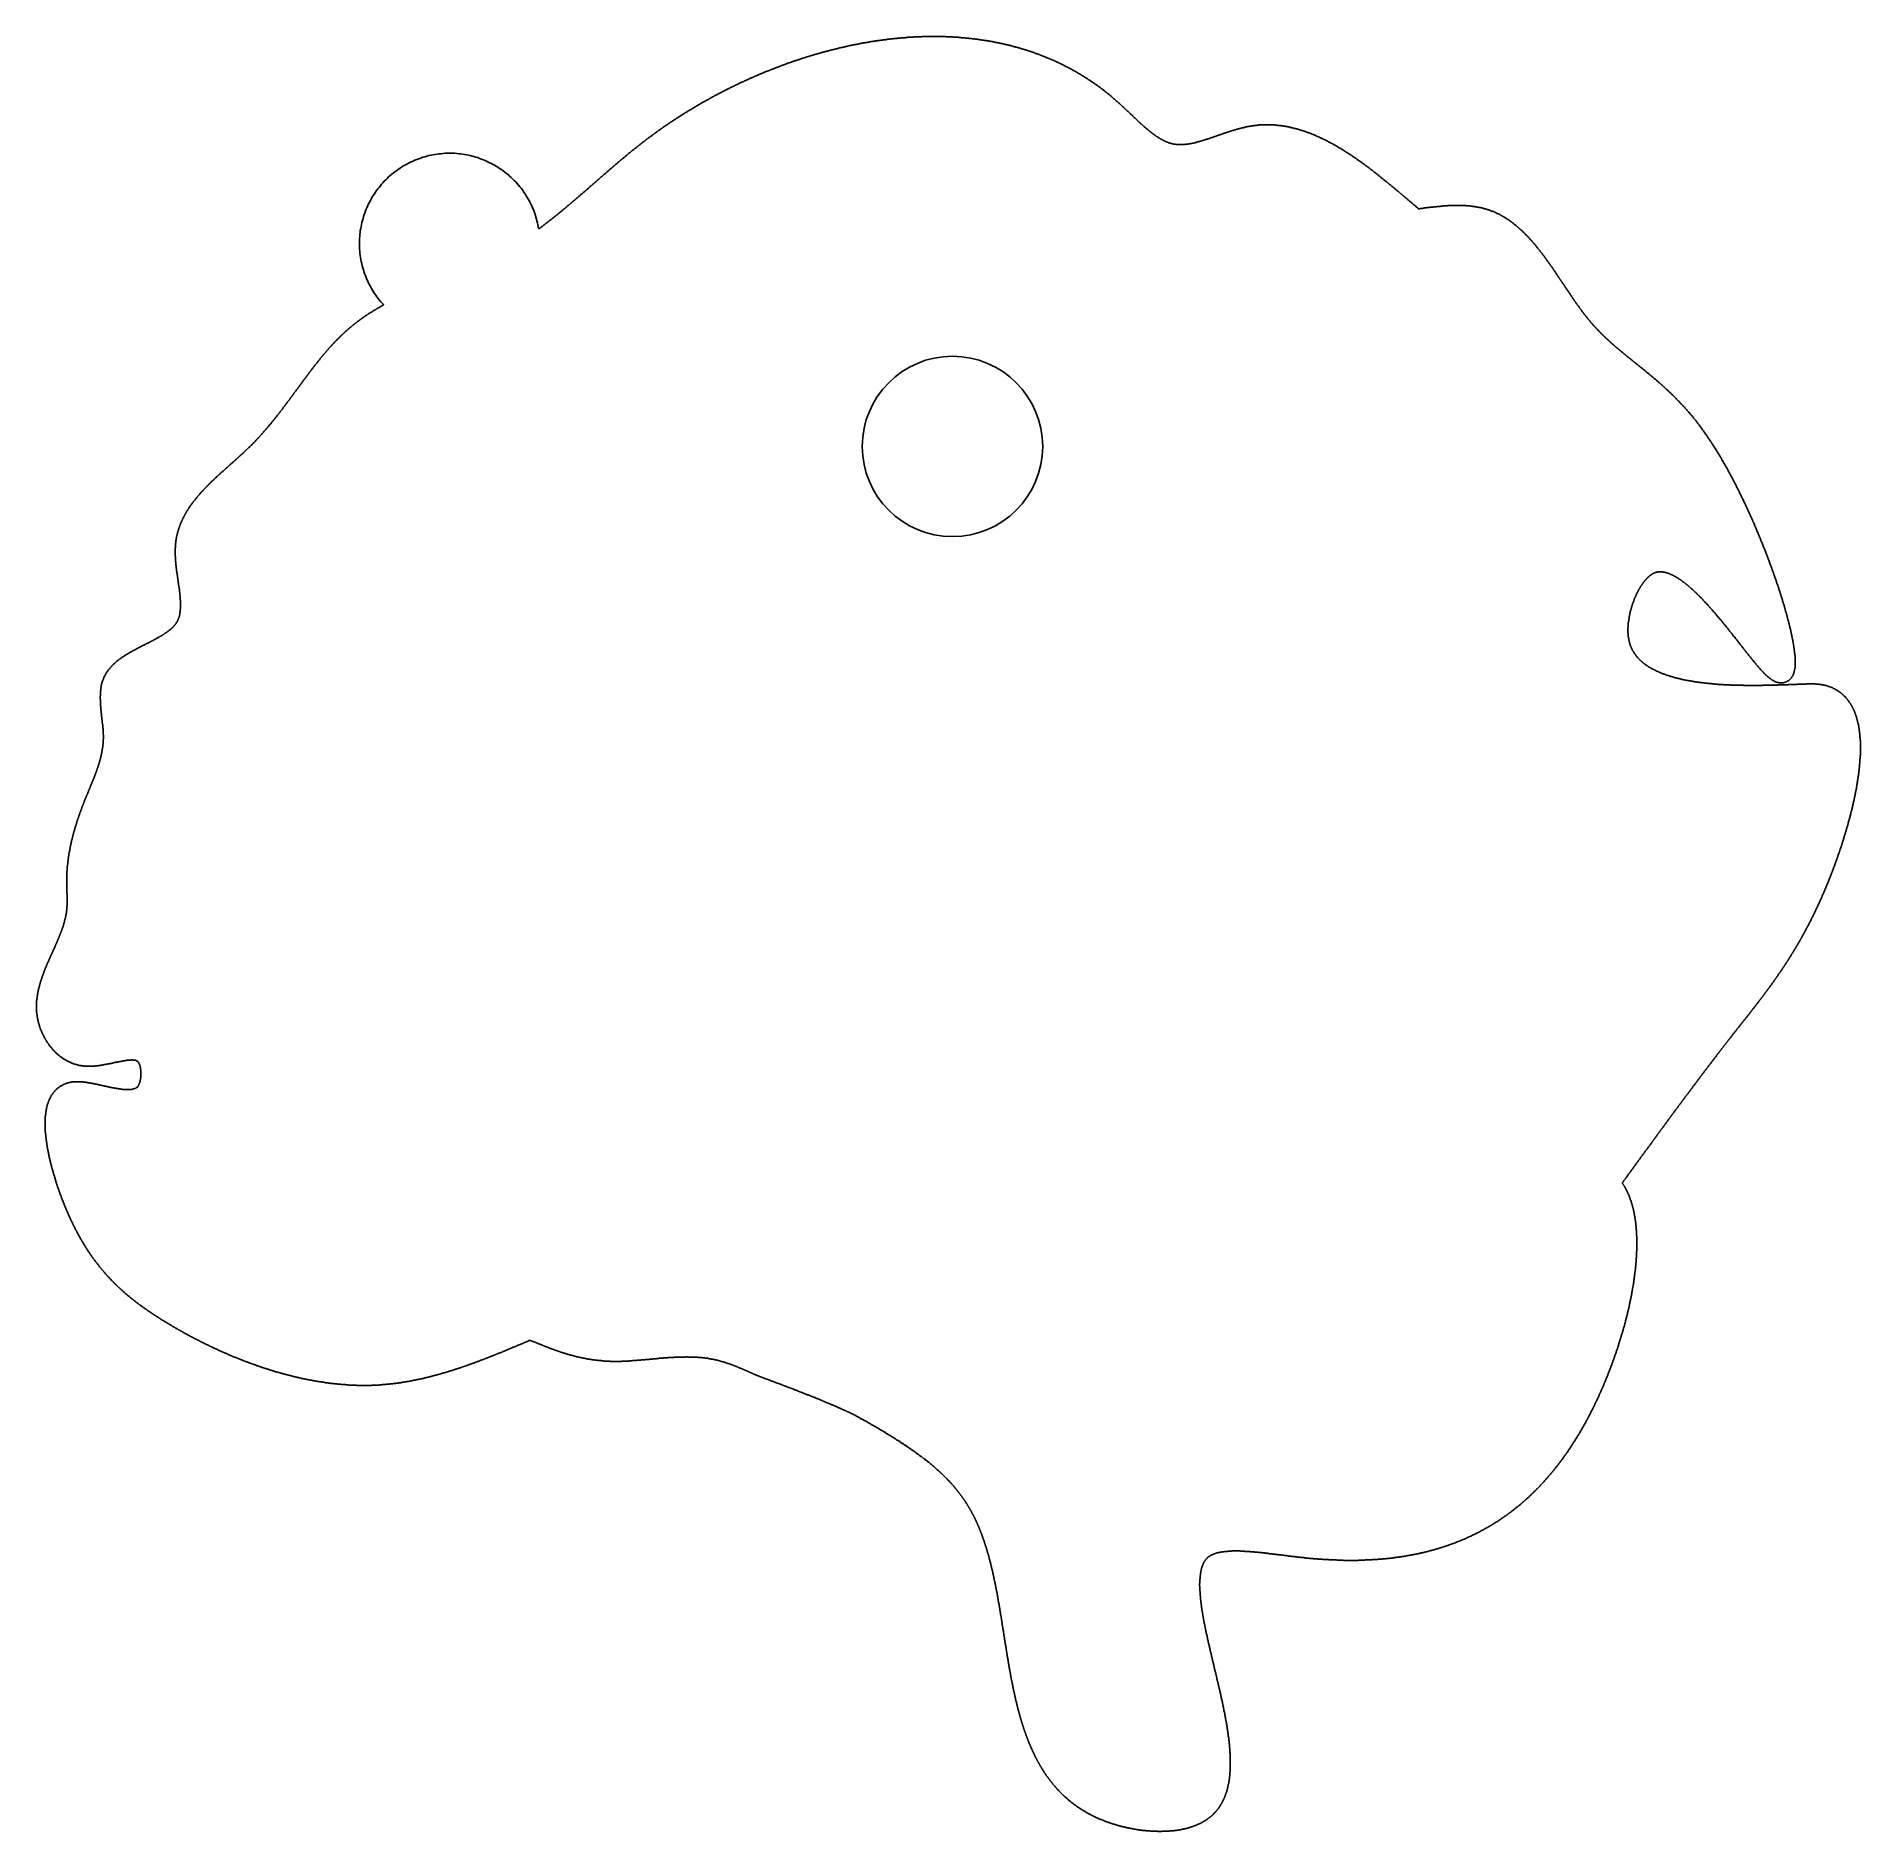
# Model space of a CAD drawing. Header units: millimetres. Extents: x 289 to 9778, y -894 to 6380.
# Drawn here: x 7082.2 to 7183.3, y -196.3 to -96.8 of the extents above; entities that cross this region are included whole.
import ezdxf

# ---------------------------------------------------------------- set-up
doc = ezdxf.new("R2010")
doc.units = ezdxf.units.MM
doc.layers.add('DRAW', color=7, linetype='Continuous')
doc.layers.add('RANGO', color=6, linetype='Continuous')

msp = doc.modelspace()

# ---------------------------------------------------------------- linework, layer by layer
at = {"layer": 'DRAW'}
msp.add_polyline3d([(7122.14, -171.05, 0), (7122.16, -171.06, 0), (7122.19, -171.07, 0), (7122.21, -171.08, 0), (7122.24, -171.09, 0), (7122.27, -171.1, 0), (7122.29, -171.11, 0), (7122.32, -171.12, 0), (7122.34, -171.13, 0), (7122.37, -171.14, 0), (7122.39, -171.15, 0), (7122.42, -171.16, 0), (7122.44, -171.17, 0), (7122.47, -171.18, 0), (7122.5, -171.19, 0), (7122.52, -171.2, 0), (7122.55, -171.21, 0), (7122.57, -171.22, 0), (7122.6, -171.23, 0), (7122.62, -171.24, 0), (7122.65, -171.25, 0), (7122.67, -171.25, 0), (7122.7, -171.26, 0), (7122.73, -171.27, 0), (7122.75, -171.28, 0), (7122.78, -171.29, 0), (7122.8, -171.3, 0), (7122.83, -171.31, 0), (7122.85, -171.32, 0), (7122.88, -171.33, 0), (7122.9, -171.34, 0), (7122.93, -171.35, 0), (7122.96, -171.36, 0), (7122.98, -171.37, 0), (7123.01, -171.38, 0), (7123.03, -171.39, 0), (7123.06, -171.4, 0), (7123.08, -171.41, 0), (7123.11, -171.42, 0), (7123.13, -171.43, 0), (7123.16, -171.44, 0), (7123.18, -171.45, 0), (7123.21, -171.46, 0), (7123.24, -171.46, 0), (7123.26, -171.47, 0), (7123.29, -171.48, 0), (7123.31, -171.49, 0), (7123.34, -171.5, 0), (7123.36, -171.51, 0), (7123.39, -171.52, 0), (7123.41, -171.53, 0), (7123.44, -171.54, 0), (7123.46, -171.55, 0), (7123.49, -171.56, 0), (7123.51, -171.57, 0), (7123.54, -171.58, 0), (7123.57, -171.59, 0), (7123.59, -171.6, 0), (7123.62, -171.61, 0), (7123.64, -171.62, 0), (7123.67, -171.63, 0), (7123.69, -171.64, 0), (7123.72, -171.65, 0), (7123.74, -171.66, 0), (7123.77, -171.67, 0), (7123.79, -171.68, 0), (7123.82, -171.69, 0), (7123.84, -171.7, 0), (7123.87, -171.71, 0), (7123.89, -171.71, 0), (7123.92, -171.72, 0), (7123.94, -171.73, 0), (7123.97, -171.74, 0), (7123.99, -171.75, 0), (7124.02, -171.76, 0), (7124.05, -171.77, 0), (7124.07, -171.78, 0), (7124.1, -171.79, 0), (7124.12, -171.8, 0), (7124.15, -171.81, 0), (7124.17, -171.82, 0), (7124.2, -171.83, 0), (7124.22, -171.84, 0), (7124.25, -171.85, 0), (7124.27, -171.86, 0), (7124.3, -171.87, 0), (7124.32, -171.88, 0), (7124.35, -171.89, 0), (7124.37, -171.9, 0), (7124.4, -171.91, 0), (7124.42, -171.92, 0), (7124.45, -171.93, 0), (7124.47, -171.94, 0), (7124.5, -171.95, 0), (7124.52, -171.96, 0), (7124.55, -171.97, 0), (7124.57, -171.98, 0), (7124.6, -171.99, 0), (7124.62, -172, 0), (7124.65, -172.01, 0), (7124.67, -172.02, 0), (7124.7, -172.03, 0), (7124.72, -172.04, 0), (7124.75, -172.05, 0), (7124.77, -172.06, 0), (7124.8, -172.07, 0), (7124.82, -172.08, 0), (7124.85, -172.09, 0), (7124.87, -172.1, 0), (7124.9, -172.11, 0), (7124.92, -172.11, 0), (7124.95, -172.12, 0), (7124.97, -172.13, 0), (7125, -172.14, 0), (7125.02, -172.15, 0), (7125.05, -172.16, 0), (7125.07, -172.17, 0), (7125.1, -172.18, 0), (7125.12, -172.19, 0), (7125.15, -172.2, 0), (7125.17, -172.21, 0), (7125.2, -172.22, 0), (7125.22, -172.23, 0), (7125.24, -172.24, 0), (7125.27, -172.25, 0), (7125.29, -172.26, 0), (7125.32, -172.27, 0), (7125.34, -172.28, 0), (7125.37, -172.29, 0), (7125.39, -172.3, 0), (7125.42, -172.31, 0), (7125.44, -172.32, 0), (7125.47, -172.33, 0), (7125.49, -172.34, 0), (7125.52, -172.35, 0), (7125.54, -172.36, 0), (7125.57, -172.37, 0), (7125.59, -172.38, 0), (7125.61, -172.39, 0), (7125.64, -172.4, 0), (7125.66, -172.41, 0), (7125.69, -172.42, 0), (7125.71, -172.43, 0), (7125.74, -172.45, 0), (7125.76, -172.46, 0), (7125.79, -172.47, 0), (7125.81, -172.48, 0), (7125.83, -172.49, 0), (7125.86, -172.5, 0), (7125.88, -172.51, 0), (7125.91, -172.52, 0), (7125.93, -172.53, 0), (7125.96, -172.54, 0), (7125.98, -172.55, 0), (7126.01, -172.56, 0), (7126.03, -172.57, 0), (7126.05, -172.58, 0), (7126.08, -172.59, 0), (7126.1, -172.6, 0), (7126.13, -172.61, 0), (7126.15, -172.62, 0), (7126.18, -172.63, 0), (7126.2, -172.64, 0), (7126.22, -172.65, 0), (7126.25, -172.66, 0), (7126.27, -172.67, 0), (7126.3, -172.68, 0), (7126.32, -172.69, 0), (7126.34, -172.7, 0), (7126.37, -172.71, 0), (7126.39, -172.72, 0), (7126.42, -172.73, 0), (7126.44, -172.74, 0), (7126.46, -172.75, 0), (7126.49, -172.76, 0), (7126.51, -172.77, 0), (7126.54, -172.78, 0), (7126.56, -172.8, 0), (7126.58, -172.81, 0), (7126.61, -172.82, 0), (7126.63, -172.83, 0), (7126.66, -172.84, 0), (7126.68, -172.85, 0), (7126.7, -172.86, 0), (7126.73, -172.87, 0), (7126.75, -172.88, 0), (7126.78, -172.89, 0), (7126.8, -172.9, 0), (7126.82, -172.91, 0), (7126.85, -172.92, 0), (7126.87, -172.93, 0), (7126.89, -172.94, 0), (7126.92, -172.95, 0), (7126.94, -172.96, 0), (7126.97, -172.98, 0), (7126.99, -172.99, 0), (7127.01, -173, 0), (7127.04, -173.01, 0), (7127.06, -173.02, 0), (7127.08, -173.03, 0), (7127.11, -173.04, 0), (7127.13, -173.05, 0), (7127.15, -173.06, 0), (7127.18, -173.07, 0), (7127.2, -173.08, 0), (7127.23, -173.09, 0), (7127.25, -173.1, 0), (7127.27, -173.12, 0), (7127.3, -173.13, 0), (7127.32, -173.14, 0), (7127.34, -173.15, 0), (7127.37, -173.16, 0), (7127.39, -173.17, 0), (7127.41, -173.18, 0), (7127.44, -173.19, 0), (7127.46, -173.2, 0), (7127.5, -173.22, 0), (7127.54, -173.25, 0), (7127.58, -173.27, 0), (7127.62, -173.29, 0), (7127.66, -173.31, 0), (7127.69, -173.33, 0), (7127.73, -173.35, 0), (7127.77, -173.37, 0), (7127.81, -173.39, 0), (7127.85, -173.42, 0), (7127.88, -173.44, 0), (7127.92, -173.46, 0), (7127.96, -173.48, 0), (7128, -173.5, 0), (7128.03, -173.52, 0), (7128.07, -173.54, 0), (7128.11, -173.56, 0), (7128.14, -173.58, 0), (7128.18, -173.6, 0), (7128.22, -173.62, 0), (7128.25, -173.64, 0), (7128.29, -173.67, 0), (7128.33, -173.69, 0), (7128.36, -173.71, 0), (7128.4, -173.73, 0), (7128.43, -173.75, 0), (7128.47, -173.77, 0), (7128.51, -173.79, 0), (7128.54, -173.81, 0), (7128.58, -173.83, 0), (7128.61, -173.85, 0), (7128.65, -173.87, 0), (7128.68, -173.89, 0), (7128.72, -173.91, 0), (7128.75, -173.93, 0), (7128.78, -173.95, 0), (7128.82, -173.97, 0), (7128.85, -173.99, 0), (7128.89, -174.01, 0), (7128.92, -174.03, 0), (7128.95, -174.05, 0), (7128.99, -174.07, 0), (7129.02, -174.09, 0), (7129.05, -174.11, 0), (7129.09, -174.13, 0), (7129.12, -174.15, 0), (7129.15, -174.17, 0), (7129.19, -174.19, 0), (7129.22, -174.21, 0), (7129.25, -174.23, 0), (7129.28, -174.25, 0), (7129.32, -174.27, 0), (7129.35, -174.29, 0), (7129.38, -174.31, 0), (7129.41, -174.33, 0), (7129.44, -174.35, 0), (7129.48, -174.37, 0), (7129.51, -174.38, 0), (7129.54, -174.4, 0), (7129.57, -174.42, 0), (7129.6, -174.44, 0), (7129.63, -174.46, 0), (7129.66, -174.48, 0), (7129.69, -174.5, 0), (7129.72, -174.52, 0), (7129.75, -174.54, 0), (7129.78, -174.56, 0), (7129.81, -174.58, 0), (7129.84, -174.6, 0), (7129.87, -174.62, 0), (7129.9, -174.64, 0), (7129.93, -174.65, 0), (7129.96, -174.67, 0), (7129.99, -174.69, 0), (7130.02, -174.71, 0), (7130.05, -174.73, 0), (7130.08, -174.75, 0), (7130.11, -174.77, 0), (7130.14, -174.79, 0), (7130.17, -174.81, 0), (7130.2, -174.82, 0), (7130.22, -174.84, 0), (7130.25, -174.86, 0), (7130.28, -174.88, 0), (7130.31, -174.9, 0), (7130.34, -174.92, 0), (7130.37, -174.94, 0), (7130.39, -174.96, 0), (7130.42, -174.98, 0), (7130.45, -174.99, 0), (7130.48, -175.01, 0), (7130.5, -175.03, 0), (7130.53, -175.05, 0), (7130.56, -175.07, 0), (7130.58, -175.09, 0), (7130.61, -175.11, 0), (7130.64, -175.12, 0), (7130.66, -175.14, 0), (7130.69, -175.16, 0), (7130.72, -175.18, 0), (7130.74, -175.2, 0), (7130.77, -175.22, 0), (7130.8, -175.23, 0), (7130.82, -175.25, 0), (7130.85, -175.27, 0), (7130.87, -175.29, 0), (7130.9, -175.31, 0), (7130.92, -175.33, 0), (7130.95, -175.35, 0), (7130.97, -175.36, 0), (7131, -175.38, 0), (7131.02, -175.4, 0), (7131.05, -175.42, 0), (7131.07, -175.44, 0), (7131.1, -175.45, 0), (7131.12, -175.47, 0), (7131.15, -175.49, 0), (7131.17, -175.51, 0), (7131.2, -175.53, 0), (7131.22, -175.55, 0), (7131.25, -175.56, 0), (7131.27, -175.58, 0), (7131.29, -175.6, 0), (7131.32, -175.62, 0), (7131.34, -175.64, 0), (7131.36, -175.65, 0), (7131.39, -175.67, 0), (7131.41, -175.69, 0), (7131.43, -175.71, 0), (7131.46, -175.73, 0), (7131.48, -175.75, 0), (7131.5, -175.76, 0), (7131.53, -175.78, 0), (7131.55, -175.8, 0), (7131.57, -175.82, 0), (7131.59, -175.84, 0), (7131.62, -175.85, 0), (7131.64, -175.87, 0), (7131.66, -175.89, 0), (7131.68, -175.91, 0), (7131.7, -175.93, 0), (7131.73, -175.94, 0), (7131.75, -175.96, 0), (7131.77, -175.98, 0), (7131.79, -176, 0), (7131.81, -176.01, 0), (7131.83, -176.03, 0), (7131.85, -176.05, 0), (7131.88, -176.07, 0), (7131.9, -176.09, 0), (7131.92, -176.1, 0), (7131.94, -176.12, 0), (7131.96, -176.14, 0), (7131.98, -176.16, 0), (7132, -176.18, 0), (7132.02, -176.19, 0), (7132.04, -176.21, 0), (7132.06, -176.23, 0), (7132.08, -176.25, 0), (7132.1, -176.27, 0), (7132.12, -176.28, 0), (7132.14, -176.3, 0), (7132.16, -176.32, 0), (7132.18, -176.34, 0), (7132.2, -176.35, 0), (7132.22, -176.37, 0), (7132.24, -176.39, 0), (7132.26, -176.41, 0), (7132.28, -176.43, 0), (7132.3, -176.44, 0), (7132.32, -176.46, 0), (7132.33, -176.48, 0), (7132.35, -176.5, 0), (7132.37, -176.52, 0), (7132.39, -176.53, 0), (7132.41, -176.55, 0), (7132.43, -176.57, 0), (7132.45, -176.59, 0), (7132.46, -176.6, 0), (7132.48, -176.62, 0), (7132.5, -176.64, 0), (7132.52, -176.66, 0), (7132.54, -176.68, 0), (7132.55, -176.69, 0), (7132.57, -176.71, 0), (7132.59, -176.73, 0), (7132.61, -176.75, 0), (7132.63, -176.77, 0), (7132.64, -176.78, 0), (7132.66, -176.8, 0), (7132.68, -176.82, 0), (7132.69, -176.84, 0), (7132.71, -176.86, 0), (7132.73, -176.87, 0), (7132.75, -176.89, 0), (7132.76, -176.91, 0), (7132.78, -176.93, 0), (7132.8, -176.95, 0), (7132.81, -176.96, 0), (7132.83, -176.98, 0), (7132.85, -177, 0), (7132.86, -177.02, 0), (7132.88, -177.04, 0), (7132.89, -177.05, 0), (7132.91, -177.07, 0), (7132.93, -177.09, 0), (7132.94, -177.11, 0), (7132.96, -177.13, 0), (7132.97, -177.14, 0), (7132.99, -177.16, 0), (7133.01, -177.18, 0), (7133.02, -177.2, 0), (7133.04, -177.22, 0), (7133.05, -177.23, 0), (7133.07, -177.25, 0), (7133.08, -177.27, 0), (7133.1, -177.29, 0), (7133.11, -177.31, 0), (7133.13, -177.32, 0), (7133.14, -177.34, 0), (7133.16, -177.36, 0), (7133.17, -177.38, 0), (7133.19, -177.4, 0), (7133.2, -177.42, 0), (7133.22, -177.43, 0), (7133.23, -177.45, 0), (7133.25, -177.47, 0), (7133.26, -177.49, 0), (7133.27, -177.51, 0), (7133.29, -177.53, 0), (7133.3, -177.54, 0), (7133.32, -177.56, 0), (7133.33, -177.58, 0), (7133.35, -177.6, 0), (7133.36, -177.62, 0), (7133.37, -177.64, 0), (7133.39, -177.66, 0), (7133.4, -177.67, 0), (7133.41, -177.69, 0), (7133.43, -177.71, 0), (7133.44, -177.73, 0), (7133.46, -177.75, 0), (7133.47, -177.77, 0), (7133.48, -177.79, 0), (7133.5, -177.8, 0), (7133.51, -177.82, 0), (7133.52, -177.84, 0), (7133.53, -177.86, 0), (7133.55, -177.88, 0), (7133.56, -177.9, 0), (7133.57, -177.92, 0), (7133.59, -177.94, 0), (7133.6, -177.95, 0), (7133.61, -177.97, 0), (7133.62, -177.99, 0), (7133.64, -178.01, 0), (7133.65, -178.03, 0), (7133.66, -178.05, 0), (7133.67, -178.07, 0), (7133.69, -178.09, 0), (7133.7, -178.11, 0), (7133.71, -178.13, 0), (7133.72, -178.14, 0), (7133.74, -178.16, 0), (7133.75, -178.18, 0), (7133.76, -178.2, 0), (7133.77, -178.22, 0), (7133.78, -178.24, 0), (7133.8, -178.26, 0), (7133.81, -178.28, 0), (7133.82, -178.3, 0), (7133.83, -178.32, 0), (7133.84, -178.34, 0), (7133.85, -178.36, 0), (7133.87, -178.38, 0), (7133.88, -178.4, 0), (7133.89, -178.42, 0), (7133.9, -178.44, 0), (7133.91, -178.45, 0), (7133.92, -178.47, 0), (7133.93, -178.49, 0), (7133.94, -178.51, 0), (7133.96, -178.53, 0), (7133.97, -178.55, 0), (7133.98, -178.57, 0), (7133.99, -178.59, 0), (7134, -178.61, 0), (7134.01, -178.63, 0), (7134.02, -178.65, 0), (7134.03, -178.67, 0), (7134.04, -178.69, 0), (7134.05, -178.71, 0), (7134.06, -178.73, 0), (7134.07, -178.75, 0), (7134.08, -178.77, 0), (7134.1, -178.8, 0), (7134.11, -178.82, 0), (7134.12, -178.84, 0), (7134.13, -178.86, 0), (7134.14, -178.88, 0), (7134.15, -178.9, 0), (7134.16, -178.92, 0), (7134.17, -178.94, 0), (7134.18, -178.96, 0), (7134.19, -178.98, 0), (7134.2, -179, 0), (7134.21, -179.02, 0), (7134.22, -179.04, 0), (7134.23, -179.06, 0), (7134.24, -179.08, 0), (7134.25, -179.11, 0), (7134.26, -179.13, 0), (7134.27, -179.15, 0), (7134.28, -179.17, 0), (7134.29, -179.19, 0), (7134.3, -179.21, 0), (7134.3, -179.23, 0), (7134.31, -179.25, 0), (7134.32, -179.27, 0), (7134.33, -179.3, 0), (7134.34, -179.32, 0), (7134.35, -179.34, 0), (7134.36, -179.36, 0), (7134.37, -179.38, 0), (7134.38, -179.4, 0), (7134.39, -179.43, 0), (7134.4, -179.45, 0), (7134.41, -179.47, 0), (7134.42, -179.49, 0), (7134.42, -179.51, 0), (7134.43, -179.53, 0), (7134.44, -179.56, 0), (7134.45, -179.58, 0), (7134.46, -179.6, 0), (7134.47, -179.62, 0), (7134.48, -179.64, 0), (7134.49, -179.67, 0), (7134.5, -179.69, 0), (7134.5, -179.71, 0), (7134.51, -179.73, 0), (7134.52, -179.75, 0), (7134.53, -179.78, 0), (7134.54, -179.8, 0), (7134.55, -179.82, 0), (7134.56, -179.84, 0), (7134.56, -179.87, 0), (7134.57, -179.89, 0), (7134.58, -179.91, 0), (7134.59, -179.93, 0), (7134.6, -179.96, 0), (7134.61, -179.98, 0), (7134.61, -180, 0), (7134.62, -180.02, 0), (7134.63, -180.05, 0), (7134.64, -180.07, 0), (7134.65, -180.09, 0), (7134.65, -180.12, 0), (7134.66, -180.14, 0), (7134.67, -180.16, 0), (7134.68, -180.18, 0), (7134.69, -180.21, 0), (7134.69, -180.23, 0), (7134.7, -180.25, 0), (7134.71, -180.28, 0), (7134.72, -180.3, 0), (7134.72, -180.32, 0), (7134.73, -180.35, 0), (7134.74, -180.37, 0), (7134.75, -180.39, 0), (7134.75, -180.42, 0), (7134.76, -180.44, 0), (7134.77, -180.46, 0), (7134.78, -180.49, 0), (7134.78, -180.51, 0), (7134.79, -180.53, 0), (7134.8, -180.56, 0), (7134.81, -180.58, 0), (7134.81, -180.6, 0), (7134.82, -180.63, 0), (7134.83, -180.65, 0), (7134.84, -180.68, 0), (7134.84, -180.7, 0), (7134.85, -180.72, 0), (7134.86, -180.75, 0), (7134.86, -180.77, 0), (7134.87, -180.79, 0), (7134.88, -180.82, 0), (7134.88, -180.84, 0), (7134.89, -180.87, 0), (7134.9, -180.89, 0), (7134.91, -180.91, 0), (7134.91, -180.94, 0), (7134.92, -180.96, 0), (7134.93, -180.99, 0), (7134.93, -181.01, 0), (7134.94, -181.03, 0), (7134.95, -181.06, 0), (7134.95, -181.08, 0), (7134.96, -181.11, 0), (7134.97, -181.13, 0), (7134.97, -181.16, 0), (7134.98, -181.18, 0), (7134.99, -181.2, 0), (7134.99, -181.23, 0), (7135, -181.25, 0), (7135.01, -181.28, 0), (7135.01, -181.3, 0), (7135.02, -181.33, 0), (7135.02, -181.35, 0), (7135.03, -181.38, 0), (7135.04, -181.4, 0), (7135.04, -181.43, 0), (7135.05, -181.45, 0), (7135.06, -181.48, 0), (7135.06, -181.5, 0), (7135.07, -181.52, 0), (7135.07, -181.55, 0), (7135.08, -181.57, 0), (7135.09, -181.6, 0), (7135.09, -181.62, 0), (7135.1, -181.65, 0), (7135.1, -181.67, 0), (7135.11, -181.7, 0), (7135.12, -181.72, 0), (7135.12, -181.75, 0), (7135.13, -181.77, 0), (7135.13, -181.8, 0), (7135.14, -181.82, 0), (7135.15, -181.85, 0), (7135.15, -181.87, 0), (7135.16, -181.9, 0), (7135.16, -181.92, 0), (7135.17, -181.95, 0), (7135.18, -181.98, 0), (7135.18, -182, 0), (7135.19, -182.03, 0), (7135.19, -182.05, 0), (7135.2, -182.08, 0), (7135.2, -182.1, 0), (7135.21, -182.13, 0), (7135.21, -182.15, 0), (7135.22, -182.18, 0), (7135.23, -182.2, 0), (7135.23, -182.23, 0), (7135.24, -182.25, 0), (7135.24, -182.28, 0), (7135.25, -182.31, 0), (7135.25, -182.33, 0), (7135.26, -182.36, 0), (7135.26, -182.38, 0), (7135.27, -182.41, 0), (7135.27, -182.43, 0), (7135.28, -182.46, 0), (7135.29, -182.49, 0), (7135.29, -182.51, 0), (7135.3, -182.54, 0), (7135.3, -182.56, 0), (7135.31, -182.59, 0), (7135.31, -182.61, 0), (7135.32, -182.64, 0), (7135.32, -182.67, 0), (7135.33, -182.69, 0), (7135.33, -182.72, 0), (7135.34, -182.74, 0), (7135.34, -182.77, 0), (7135.35, -182.8, 0), (7135.35, -182.82, 0), (7135.36, -182.85, 0), (7135.36, -182.87, 0), (7135.37, -182.9, 0), (7135.37, -182.93, 0), (7135.38, -182.95, 0), (7135.38, -182.98, 0), (7135.39, -183, 0), (7135.39, -183.03, 0), (7135.4, -183.06, 0), (7135.4, -183.08, 0), (7135.41, -183.11, 0), (7135.41, -183.13, 0), (7135.42, -183.16, 0), (7135.42, -183.19, 0), (7135.43, -183.21, 0), (7135.43, -183.24, 0), (7135.44, -183.27, 0), (7135.44, -183.29, 0), (7135.45, -183.32, 0), (7135.45, -183.34, 0), (7135.46, -183.37, 0), (7135.46, -183.4, 0), (7135.46, -183.42, 0), (7135.47, -183.45, 0), (7135.47, -183.48, 0), (7135.48, -183.5, 0), (7135.48, -183.53, 0), (7135.49, -183.56, 0), (7135.49, -183.58, 0), (7135.5, -183.61, 0), (7135.5, -183.64, 0), (7135.51, -183.66, 0), (7135.51, -183.69, 0), (7135.52, -183.71, 0), (7135.52, -183.74, 0), (7135.52, -183.77, 0), (7135.53, -183.79, 0), (7135.53, -183.82, 0), (7135.54, -183.85, 0), (7135.54, -183.87, 0), (7135.55, -183.9, 0), (7135.55, -183.93, 0), (7135.56, -183.95, 0), (7135.56, -183.98, 0), (7135.57, -184.01, 0), (7135.57, -184.03, 0), (7135.57, -184.06, 0), (7135.58, -184.09, 0), (7135.58, -184.11, 0), (7135.59, -184.14, 0), (7135.59, -184.17, 0), (7135.6, -184.19, 0), (7135.6, -184.22, 0), (7135.61, -184.25, 0), (7135.61, -184.27, 0), (7135.61, -184.3, 0), (7135.62, -184.33, 0), (7135.62, -184.36, 0), (7135.63, -184.38, 0), (7135.63, -184.41, 0), (7135.64, -184.44, 0), (7135.64, -184.46, 0), (7135.64, -184.49, 0), (7135.65, -184.52, 0), (7135.65, -184.54, 0), (7135.66, -184.57, 0), (7135.66, -184.6, 0), (7135.67, -184.62, 0), (7135.67, -184.65, 0), (7135.67, -184.68, 0), (7135.68, -184.7, 0), (7135.68, -184.73, 0), (7135.69, -184.76, 0), (7135.69, -184.79, 0), (7135.7, -184.81, 0), (7135.7, -184.84, 0), (7135.7, -184.87, 0), (7135.71, -184.89, 0), (7135.71, -184.92, 0), (7135.72, -184.95, 0), (7135.72, -184.97, 0), (7135.73, -185, 0), (7135.73, -185.03, 0), (7135.73, -185.06, 0), (7135.74, -185.08, 0), (7135.74, -185.11, 0), (7135.75, -185.14, 0), (7135.75, -185.16, 0), (7135.76, -185.19, 0), (7135.76, -185.22, 0), (7135.76, -185.24, 0), (7135.77, -185.27, 0), (7135.77, -185.3, 0), (7135.78, -185.33, 0), (7135.78, -185.35, 0), (7135.79, -185.38, 0), (7135.79, -185.41, 0), (7135.79, -185.43, 0), (7135.8, -185.46, 0), (7135.8, -185.49, 0), (7135.81, -185.52, 0), (7135.81, -185.54, 0), (7135.82, -185.57, 0), (7135.82, -185.6, 0), (7135.82, -185.62, 0), (7135.83, -185.65, 0), (7135.83, -185.68, 0), (7135.84, -185.71, 0), (7135.84, -185.73, 0), (7135.85, -185.76, 0), (7135.85, -185.79, 0), (7135.85, -185.81, 0), (7135.86, -185.84, 0), (7135.86, -185.87, 0), (7135.87, -185.89, 0), (7135.87, -185.92, 0), (7135.88, -185.95, 0), (7135.88, -185.98, 0), (7135.88, -186, 0), (7135.89, -186.03, 0), (7135.89, -186.06, 0), (7135.9, -186.08, 0), (7135.9, -186.11, 0), (7135.91, -186.14, 0), (7135.91, -186.17, 0), (7135.91, -186.19, 0), (7135.92, -186.22, 0), (7135.92, -186.25, 0), (7135.93, -186.27, 0), (7135.93, -186.3, 0), (7135.94, -186.33, 0), (7135.94, -186.36, 0), (7135.95, -186.38, 0), (7135.95, -186.41, 0), (7135.95, -186.44, 0), (7135.96, -186.46, 0), (7135.96, -186.49, 0), (7135.97, -186.52, 0), (7135.97, -186.55, 0), (7135.98, -186.57, 0), (7135.98, -186.6, 0), (7135.99, -186.63, 0), (7135.99, -186.65, 0), (7135.99, -186.68, 0), (7136, -186.71, 0), (7136, -186.74, 0), (7136.01, -186.76, 0), (7136.01, -186.79, 0), (7136.02, -186.82, 0), (7136.02, -186.84, 0), (7136.03, -186.87, 0), (7136.03, -186.9, 0), (7136.03, -186.92, 0), (7136.04, -186.95, 0), (7136.04, -186.98, 0), (7136.05, -187.01, 0), (7136.05, -187.03, 0), (7136.06, -187.06, 0), (7136.06, -187.09, 0), (7136.07, -187.11, 0), (7136.07, -187.14, 0), (7136.08, -187.17, 0), (7136.08, -187.19, 0), (7136.09, -187.22, 0), (7136.09, -187.25, 0), (7136.1, -187.28, 0), (7136.1, -187.3, 0), (7136.11, -187.33, 0), (7136.11, -187.36, 0), (7136.12, -187.38, 0), (7136.12, -187.41, 0), (7136.12, -187.44, 0), (7136.13, -187.46, 0), (7136.13, -187.49, 0), (7136.14, -187.52, 0), (7136.14, -187.54, 0), (7136.15, -187.57, 0), (7136.15, -187.6, 0), (7136.16, -187.63, 0), (7136.16, -187.65, 0), (7136.17, -187.68, 0), (7136.17, -187.71, 0), (7136.18, -187.73, 0), (7136.18, -187.76, 0), (7136.19, -187.79, 0), (7136.19, -187.81, 0), (7136.2, -187.84, 0), (7136.2, -187.87, 0), (7136.21, -187.89, 0), (7136.21, -187.92, 0), (7136.22, -187.95, 0), (7136.23, -187.97, 0), (7136.23, -188, 0), (7136.24, -188.03, 0), (7136.24, -188.05, 0), (7136.25, -188.08, 0), (7136.25, -188.11, 0), (7136.26, -188.13, 0), (7136.26, -188.16, 0), (7136.27, -188.19, 0), (7136.27, -188.21, 0), (7136.28, -188.24, 0), (7136.28, -188.27, 0), (7136.29, -188.29, 0), (7136.29, -188.32, 0), (7136.3, -188.35, 0), (7136.31, -188.37, 0), (7136.31, -188.4, 0), (7136.32, -188.43, 0), (7136.32, -188.45, 0), (7136.33, -188.48, 0), (7136.33, -188.51, 0), (7136.34, -188.53, 0), (7136.34, -188.56, 0), (7136.35, -188.58, 0), (7136.36, -188.61, 0), (7136.36, -188.64, 0), (7136.37, -188.66, 0), (7136.37, -188.69, 0), (7136.38, -188.72, 0), (7136.38, -188.74, 0), (7136.39, -188.77, 0), (7136.4, -188.8, 0), (7136.4, -188.82, 0), (7136.41, -188.85, 0), (7136.41, -188.87, 0), (7136.42, -188.9, 0), (7136.43, -188.93, 0), (7136.43, -188.95, 0), (7136.44, -188.98, 0), (7136.44, -189.01, 0), (7136.45, -189.03, 0), (7136.46, -189.06, 0), (7136.46, -189.08, 0), (7136.47, -189.11, 0), (7136.48, -189.14, 0), (7136.48, -189.16, 0), (7136.49, -189.19, 0), (7136.49, -189.21, 0), (7136.5, -189.24, 0), (7136.51, -189.27, 0), (7136.51, -189.29, 0), (7136.52, -189.32, 0), (7136.53, -189.34, 0), (7136.53, -189.37, 0), (7136.54, -189.4, 0), (7136.55, -189.42, 0), (7136.55, -189.45, 0), (7136.56, -189.47, 0), (7136.57, -189.5, 0), (7136.57, -189.52, 0), (7136.58, -189.55, 0), (7136.59, -189.58, 0), (7136.59, -189.6, 0), (7136.6, -189.63, 0), (7136.61, -189.65, 0), (7136.61, -189.68, 0), (7136.62, -189.71, 0), (7136.63, -189.73, 0), (7136.63, -189.76, 0), (7136.64, -189.78, 0), (7136.65, -189.81, 0), (7136.65, -189.83, 0), (7136.66, -189.86, 0), (7136.67, -189.88, 0), (7136.68, -189.91, 0), (7136.68, -189.94, 0), (7136.69, -189.96, 0), (7136.7, -189.99, 0), (7136.71, -190.01, 0), (7136.71, -190.04, 0), (7136.72, -190.06, 0), (7136.73, -190.09, 0), (7136.73, -190.11, 0), (7136.74, -190.14, 0), (7136.75, -190.16, 0), (7136.76, -190.19, 0), (7136.77, -190.21, 0), (7136.77, -190.24, 0), (7136.78, -190.26, 0), (7136.79, -190.29, 0), (7136.8, -190.31, 0), (7136.8, -190.34, 0), (7136.81, -190.36, 0), (7136.82, -190.39, 0), (7136.83, -190.41, 0), (7136.84, -190.44, 0), (7136.84, -190.46, 0), (7136.85, -190.49, 0), (7136.86, -190.51, 0), (7136.87, -190.54, 0), (7136.88, -190.56, 0), (7136.88, -190.59, 0), (7136.89, -190.61, 0), (7136.9, -190.64, 0), (7136.91, -190.66, 0), (7136.92, -190.69, 0), (7136.93, -190.71, 0), (7136.93, -190.74, 0), (7136.94, -190.76, 0), (7136.95, -190.79, 0), (7136.96, -190.81, 0), (7136.97, -190.84, 0), (7136.98, -190.86, 0), (7136.99, -190.89, 0), (7136.99, -190.91, 0), (7137, -190.93, 0), (7137.01, -190.96, 0), (7137.02, -190.98, 0), (7137.03, -191.01, 0), (7137.04, -191.03, 0), (7137.05, -191.06, 0), (7137.06, -191.08, 0), (7137.07, -191.1, 0), (7137.08, -191.13, 0), (7137.08, -191.15, 0), (7137.09, -191.18, 0), (7137.1, -191.2, 0), (7137.11, -191.23, 0), (7137.12, -191.25, 0), (7137.13, -191.27, 0), (7137.14, -191.3, 0), (7137.15, -191.32, 0), (7137.16, -191.35, 0), (7137.17, -191.37, 0), (7137.18, -191.39, 0), (7137.19, -191.42, 0), (7137.2, -191.44, 0), (7137.21, -191.46, 0), (7137.22, -191.49, 0), (7137.23, -191.51, 0), (7137.24, -191.54, 0), (7137.25, -191.56, 0), (7137.26, -191.58, 0), (7137.27, -191.61, 0), (7137.28, -191.63, 0), (7137.29, -191.65, 0), (7137.3, -191.68, 0), (7137.31, -191.7, 0), (7137.32, -191.72, 0), (7137.33, -191.75, 0), (7137.34, -191.77, 0), (7137.35, -191.79, 0), (7137.36, -191.82, 0), (7137.37, -191.84, 0), (7137.38, -191.86, 0), (7137.39, -191.89, 0), (7137.4, -191.91, 0), (7137.42, -191.93, 0), (7137.43, -191.96, 0), (7137.44, -191.98, 0), (7137.45, -192, 0), (7137.46, -192.03, 0), (7137.47, -192.05, 0), (7137.48, -192.07, 0), (7137.49, -192.09, 0), (7137.5, -192.12, 0), (7137.52, -192.14, 0), (7137.53, -192.16, 0), (7137.54, -192.19, 0), (7137.55, -192.21, 0), (7137.56, -192.23, 0), (7137.57, -192.25, 0), (7137.58, -192.28, 0), (7137.6, -192.3, 0), (7137.61, -192.32, 0), (7137.62, -192.34, 0), (7137.63, -192.37, 0), (7137.64, -192.39, 0), (7137.66, -192.41, 0), (7137.67, -192.43, 0), (7137.68, -192.46, 0), (7137.69, -192.48, 0), (7137.7, -192.5, 0), (7137.72, -192.52, 0), (7137.73, -192.54, 0), (7137.74, -192.57, 0), (7137.75, -192.59, 0), (7137.77, -192.61, 0), (7137.78, -192.63, 0), (7137.79, -192.65, 0), (7137.8, -192.68, 0), (7137.82, -192.7, 0), (7137.83, -192.72, 0), (7137.84, -192.74, 0), (7137.86, -192.76, 0), (7137.87, -192.78, 0), (7137.88, -192.81, 0), (7137.9, -192.83, 0), (7137.91, -192.85, 0), (7137.92, -192.87, 0), (7137.94, -192.89, 0), (7137.95, -192.91, 0), (7137.96, -192.94, 0), (7137.98, -192.96, 0), (7137.99, -192.98, 0), (7138, -193, 0), (7138.02, -193.02, 0), (7138.03, -193.04, 0), (7138.04, -193.06, 0), (7138.06, -193.08, 0), (7138.07, -193.1, 0), (7138.09, -193.13, 0), (7138.1, -193.15, 0), (7138.12, -193.17, 0), (7138.13, -193.19, 0), (7138.14, -193.21, 0), (7138.16, -193.23, 0), (7138.17, -193.25, 0), (7138.19, -193.27, 0), (7138.2, -193.29, 0), (7138.22, -193.31, 0), (7138.23, -193.33, 0), (7138.25, -193.35, 0), (7138.26, -193.37, 0), (7138.28, -193.39, 0), (7138.29, -193.41, 0), (7138.31, -193.43, 0), (7138.32, -193.45, 0), (7138.34, -193.47, 0), (7138.35, -193.49, 0), (7138.37, -193.51, 0), (7138.38, -193.53, 0), (7138.4, -193.55, 0), (7138.41, -193.57, 0), (7138.43, -193.59, 0), (7138.44, -193.61, 0), (7138.46, -193.63, 0), (7138.48, -193.65, 0), (7138.49, -193.67, 0), (7138.51, -193.69, 0), (7138.52, -193.71, 0), (7138.54, -193.73, 0), (7138.56, -193.75, 0), (7138.57, -193.77, 0), (7138.59, -193.79, 0), (7138.61, -193.81, 0), (7138.62, -193.83, 0), (7138.64, -193.85, 0), (7138.66, -193.87, 0), (7138.67, -193.88, 0), (7138.69, -193.9, 0), (7138.71, -193.92, 0), (7138.72, -193.94, 0), (7138.74, -193.96, 0), (7138.76, -193.98, 0), (7138.77, -194, 0), (7138.79, -194.02, 0), (7138.81, -194.03, 0), (7138.83, -194.05, 0), (7138.84, -194.07, 0), (7138.86, -194.09, 0), (7138.88, -194.11, 0), (7138.9, -194.13, 0), (7138.91, -194.14, 0), (7138.93, -194.16, 0), (7138.95, -194.18, 0), (7138.97, -194.2, 0), (7138.99, -194.22, 0), (7139, -194.23, 0), (7139.02, -194.25, 0), (7139.04, -194.27, 0), (7139.06, -194.29, 0), (7139.08, -194.31, 0), (7139.1, -194.32, 0), (7139.11, -194.34, 0), (7139.13, -194.36, 0), (7139.15, -194.38, 0), (7139.17, -194.39, 0), (7139.19, -194.41, 0), (7139.21, -194.43, 0), (7139.23, -194.44, 0), (7139.25, -194.46, 0), (7139.27, -194.48, 0), (7139.29, -194.5, 0), (7139.31, -194.51, 0), (7139.32, -194.53, 0), (7139.34, -194.55, 0), (7139.36, -194.56, 0), (7139.38, -194.58, 0), (7139.4, -194.6, 0), (7139.42, -194.61, 0), (7139.44, -194.63, 0), (7139.46, -194.65, 0), (7139.48, -194.66, 0), (7139.5, -194.68, 0), (7139.52, -194.7, 0), (7139.54, -194.71, 0), (7139.56, -194.73, 0), (7139.59, -194.74, 0), (7139.61, -194.76, 0), (7139.63, -194.78, 0), (7139.65, -194.79, 0), (7139.67, -194.81, 0), (7139.69, -194.82, 0), (7139.71, -194.84, 0), (7139.73, -194.85, 0), (7139.75, -194.87, 0), (7139.77, -194.88, 0), (7139.79, -194.9, 0), (7139.82, -194.91, 0), (7139.84, -194.93, 0), (7139.86, -194.95, 0), (7139.88, -194.96, 0), (7139.9, -194.98, 0), (7139.92, -194.99, 0), (7139.95, -195, 0), (7139.97, -195.02, 0), (7139.99, -195.03, 0), (7140.01, -195.05, 0), (7140.04, -195.06, 0), (7140.06, -195.08, 0), (7140.08, -195.09, 0), (7140.1, -195.11, 0), (7140.12, -195.12, 0), (7140.15, -195.14, 0), (7140.17, -195.15, 0), (7140.19, -195.16, 0), (7140.22, -195.18, 0), (7140.24, -195.19, 0), (7140.26, -195.2, 0), (7140.29, -195.22, 0), (7140.31, -195.23, 0), (7140.33, -195.25, 0), (7140.36, -195.26, 0), (7140.38, -195.27, 0), (7140.4, -195.29, 0), (7140.43, -195.3, 0), (7140.45, -195.31, 0), (7140.47, -195.33, 0), (7140.5, -195.34, 0), (7140.52, -195.35, 0), (7140.55, -195.36, 0), (7140.57, -195.38, 0), (7140.59, -195.39, 0), (7140.62, -195.4, 0), (7140.64, -195.42, 0), (7140.67, -195.43, 0), (7140.69, -195.44, 0), (7140.72, -195.45, 0), (7140.74, -195.47, 0), (7140.77, -195.48, 0), (7140.79, -195.49, 0), (7140.82, -195.5, 0), (7140.84, -195.51, 0), (7140.87, -195.53, 0), (7140.89, -195.54, 0), (7140.92, -195.55, 0), (7140.94, -195.56, 0), (7140.97, -195.57, 0), (7141, -195.58, 0), (7141.02, -195.6, 0), (7141.05, -195.61, 0), (7141.07, -195.62, 0), (7141.1, -195.63, 0), (7141.12, -195.64, 0), (7141.15, -195.65, 0), (7141.18, -195.66, 0), (7141.2, -195.67, 0), (7141.23, -195.68, 0), (7141.26, -195.69, 0), (7141.28, -195.7, 0), (7141.31, -195.72, 0), (7141.34, -195.73, 0), (7141.36, -195.74, 0), (7141.39, -195.75, 0), (7141.42, -195.76, 0), (7141.44, -195.77, 0), (7141.47, -195.78, 0), (7141.5, -195.79, 0), (7141.52, -195.8, 0), (7141.55, -195.81, 0), (7141.58, -195.82, 0), (7141.61, -195.83, 0), (7141.63, -195.83, 0), (7141.66, -195.84, 0), (7141.69, -195.85, 0), (7141.71, -195.86, 0), (7141.74, -195.87, 0), (7141.77, -195.88, 0), (7141.8, -195.89, 0), (7141.83, -195.9, 0), (7141.85, -195.91, 0), (7141.88, -195.92, 0), (7141.91, -195.92, 0), (7141.94, -195.93, 0), (7141.96, -195.94, 0), (7141.99, -195.95, 0), (7142.02, -195.96, 0), (7142.05, -195.97, 0), (7142.08, -195.97, 0), (7142.11, -195.98, 0), (7142.13, -195.99, 0), (7142.16, -196, 0), (7142.19, -196.01, 0), (7142.22, -196.01, 0), (7142.25, -196.02, 0), (7142.28, -196.03, 0), (7142.3, -196.04, 0), (7142.33, -196.04, 0), (7142.36, -196.05, 0), (7142.39, -196.06, 0), (7142.42, -196.06, 0), (7142.45, -196.07, 0), (7142.48, -196.08, 0), (7142.51, -196.09, 0), (7142.53, -196.09, 0), (7142.56, -196.1, 0), (7142.59, -196.11, 0), (7142.62, -196.11, 0), (7142.65, -196.12, 0), (7142.68, -196.12, 0), (7142.71, -196.13, 0), (7142.74, -196.14, 0), (7142.77, -196.14, 0), (7142.79, -196.15, 0), (7142.82, -196.15, 0), (7142.85, -196.16, 0), (7142.88, -196.16, 0), (7142.91, -196.17, 0), (7142.94, -196.18, 0), (7142.97, -196.18, 0), (7143, -196.19, 0), (7143.03, -196.19, 0), (7143.06, -196.2, 0), (7143.09, -196.2, 0), (7143.11, -196.21, 0), (7143.14, -196.21, 0), (7143.17, -196.21, 0), (7143.2, -196.22, 0), (7143.23, -196.22, 0), (7143.26, -196.23, 0), (7143.29, -196.23, 0), (7143.32, -196.24, 0), (7143.35, -196.24, 0), (7143.38, -196.24, 0), (7143.41, -196.25, 0), (7143.44, -196.25, 0), (7143.47, -196.26, 0), (7143.49, -196.26, 0), (7143.52, -196.26, 0), (7143.55, -196.27, 0), (7143.58, -196.27, 0), (7143.61, -196.27, 0), (7143.64, -196.27, 0), (7143.67, -196.28, 0), (7143.7, -196.28, 0), (7143.73, -196.28, 0), (7143.76, -196.29, 0), (7143.79, -196.29, 0), (7143.82, -196.29, 0), (7143.85, -196.29, 0), (7143.88, -196.29, 0), (7143.9, -196.3, 0), (7143.93, -196.3, 0), (7143.96, -196.3, 0), (7143.99, -196.3, 0), (7144.02, -196.3, 0), (7144.05, -196.31, 0), (7144.08, -196.31, 0), (7144.11, -196.31, 0), (7144.14, -196.31, 0), (7144.17, -196.31, 0), (7144.2, -196.31, 0), (7144.22, -196.31, 0), (7144.25, -196.31, 0), (7144.28, -196.31, 0), (7144.31, -196.31, 0), (7144.34, -196.32, 0), (7144.37, -196.32, 0), (7144.4, -196.32, 0), (7144.43, -196.32, 0), (7144.45, -196.32, 0), (7144.48, -196.32, 0), (7144.51, -196.32, 0), (7144.54, -196.32, 0), (7144.57, -196.31, 0), (7144.6, -196.31, 0), (7144.63, -196.31, 0), (7144.66, -196.31, 0), (7144.68, -196.31, 0), (7144.71, -196.31, 0), (7144.74, -196.31, 0), (7144.77, -196.31, 0), (7144.8, -196.31, 0), (7144.83, -196.31, 0), (7144.85, -196.3, 0), (7144.88, -196.3, 0), (7144.91, -196.3, 0), (7144.94, -196.3, 0), (7144.97, -196.3, 0), (7144.99, -196.29, 0), (7145.02, -196.29, 0), (7145.05, -196.29, 0), (7145.08, -196.29, 0), (7145.11, -196.28, 0), (7145.13, -196.28, 0), (7145.16, -196.28, 0), (7145.19, -196.28, 0), (7145.22, -196.27, 0), (7145.24, -196.27, 0), (7145.27, -196.27, 0), (7145.3, -196.26, 0), (7145.33, -196.26, 0), (7145.35, -196.26, 0), (7145.38, -196.25, 0), (7145.41, -196.25, 0), (7145.44, -196.24, 0), (7145.46, -196.24, 0), (7145.49, -196.23, 0), (7145.52, -196.23, 0), (7145.54, -196.23, 0), (7145.57, -196.22, 0), (7145.6, -196.22, 0), (7145.62, -196.21, 0), (7145.65, -196.21, 0), (7145.68, -196.2, 0), (7145.7, -196.19, 0), (7145.73, -196.19, 0), (7145.76, -196.18, 0), (7145.78, -196.18, 0), (7145.81, -196.17, 0), (7145.84, -196.17, 0), (7145.86, -196.16, 0), (7145.89, -196.15, 0), (7145.91, -196.15, 0), (7145.94, -196.14, 0), (7145.97, -196.13, 0), (7145.99, -196.13, 0), (7146.02, -196.12, 0), (7146.04, -196.11, 0), (7146.07, -196.1, 0), (7146.09, -196.1, 0), (7146.12, -196.09, 0), (7146.15, -196.08, 0), (7146.17, -196.07, 0), (7146.2, -196.06, 0), (7146.22, -196.06, 0), (7146.25, -196.05, 0), (7146.27, -196.04, 0), (7146.29, -196.03, 0), (7146.32, -196.02, 0), (7146.34, -196.01, 0), (7146.37, -196, 0), (7146.39, -195.99, 0), (7146.42, -195.98, 0), (7146.44, -195.97, 0), (7146.47, -195.97, 0), (7146.49, -195.96, 0), (7146.51, -195.94, 0), (7146.54, -195.93, 0), (7146.56, -195.92, 0), (7146.58, -195.91, 0), (7146.61, -195.9, 0), (7146.63, -195.89, 0), (7146.65, -195.88, 0), (7146.68, -195.87, 0), (7146.7, -195.86, 0), (7146.72, -195.85, 0), (7146.75, -195.83, 0), (7146.77, -195.82, 0), (7146.79, -195.81, 0), (7146.81, -195.8, 0), (7146.84, -195.78, 0), (7146.86, -195.77, 0), (7146.88, -195.76, 0), (7146.9, -195.75, 0), (7146.92, -195.73, 0), (7146.95, -195.72, 0), (7146.97, -195.71, 0), (7146.99, -195.69, 0), (7147.01, -195.68, 0), (7147.03, -195.66, 0), (7147.05, -195.65, 0), (7147.07, -195.63, 0), (7147.09, -195.62, 0), (7147.11, -195.6, 0), (7147.13, -195.59, 0), (7147.15, -195.57, 0), (7147.17, -195.56, 0), (7147.19, -195.54, 0), (7147.21, -195.53, 0), (7147.23, -195.51, 0), (7147.25, -195.5, 0), (7147.27, -195.48, 0), (7147.29, -195.46, 0), (7147.31, -195.45, 0), (7147.33, -195.43, 0), (7147.35, -195.41, 0), (7147.37, -195.39, 0), (7147.38, -195.38, 0), (7147.4, -195.36, 0), (7147.42, -195.34, 0), (7147.44, -195.32, 0), (7147.45, -195.31, 0), (7147.47, -195.29, 0), (7147.49, -195.27, 0), (7147.51, -195.25, 0), (7147.52, -195.23, 0), (7147.54, -195.21, 0), (7147.56, -195.19, 0), (7147.57, -195.18, 0), (7147.59, -195.16, 0), (7147.6, -195.14, 0), (7147.62, -195.12, 0), (7147.63, -195.1, 0), (7147.65, -195.08, 0), (7147.66, -195.06, 0), (7147.68, -195.04, 0), (7147.69, -195.02, 0), (7147.71, -195, 0), (7147.72, -194.98, 0), (7147.74, -194.96, 0), (7147.75, -194.94, 0), (7147.76, -194.92, 0), (7147.78, -194.9, 0), (7147.79, -194.87, 0), (7147.8, -194.85, 0), (7147.82, -194.83, 0), (7147.83, -194.81, 0), (7147.84, -194.79, 0), (7147.85, -194.77, 0), (7147.87, -194.75, 0), (7147.88, -194.73, 0), (7147.89, -194.7, 0), (7147.9, -194.68, 0), (7147.91, -194.66, 0), (7147.92, -194.64, 0), (7147.93, -194.62, 0), (7147.95, -194.59, 0), (7147.96, -194.57, 0), (7147.97, -194.55, 0), (7147.98, -194.53, 0), (7147.99, -194.5, 0), (7148, -194.48, 0), (7148.01, -194.46, 0), (7148.02, -194.43, 0), (7148.03, -194.41, 0), (7148.04, -194.39, 0), (7148.04, -194.37, 0), (7148.05, -194.34, 0), (7148.06, -194.32, 0), (7148.07, -194.3, 0), (7148.08, -194.27, 0), (7148.09, -194.25, 0), (7148.1, -194.22, 0), (7148.1, -194.2, 0), (7148.11, -194.18, 0), (7148.12, -194.15, 0), (7148.13, -194.13, 0), (7148.14, -194.11, 0), (7148.14, -194.08, 0), (7148.15, -194.06, 0), (7148.16, -194.03, 0), (7148.16, -194.01, 0), (7148.17, -193.98, 0), (7148.18, -193.96, 0), (7148.18, -193.94, 0), (7148.19, -193.91, 0), (7148.2, -193.89, 0), (7148.2, -193.86, 0), (7148.21, -193.84, 0), (7148.21, -193.81, 0), (7148.22, -193.79, 0), (7148.22, -193.76, 0), (7148.23, -193.74, 0), (7148.23, -193.71, 0), (7148.24, -193.69, 0), (7148.24, -193.66, 0), (7148.25, -193.64, 0), (7148.25, -193.61, 0), (7148.26, -193.58, 0), (7148.26, -193.56, 0), (7148.27, -193.53, 0), (7148.27, -193.51, 0), (7148.27, -193.48, 0), (7148.28, -193.46, 0), (7148.28, -193.43, 0), (7148.29, -193.4, 0), (7148.29, -193.38, 0), (7148.29, -193.35, 0), (7148.3, -193.33, 0), (7148.3, -193.3, 0), (7148.3, -193.27, 0), (7148.31, -193.25, 0), (7148.31, -193.22, 0), (7148.31, -193.19, 0), (7148.31, -193.17, 0), (7148.32, -193.14, 0), (7148.32, -193.12, 0), (7148.32, -193.09, 0), (7148.32, -193.06, 0), (7148.32, -193.04, 0), (7148.33, -193.01, 0), (7148.33, -192.98, 0), (7148.33, -192.95, 0), (7148.33, -192.93, 0), (7148.33, -192.9, 0), (7148.33, -192.87, 0), (7148.33, -192.85, 0), (7148.34, -192.82, 0), (7148.34, -192.79, 0), (7148.34, -192.76, 0), (7148.34, -192.74, 0), (7148.34, -192.71, 0), (7148.34, -192.68, 0), (7148.34, -192.66, 0), (7148.34, -192.63, 0), (7148.34, -192.6, 0), (7148.34, -192.57, 0), (7148.34, -192.54, 0), (7148.34, -192.52, 0), (7148.34, -192.49, 0), (7148.34, -192.46, 0), (7148.34, -192.43, 0), (7148.34, -192.41, 0), (7148.34, -192.38, 0), (7148.34, -192.35, 0), (7148.34, -192.32, 0), (7148.34, -192.29, 0), (7148.34, -192.26, 0), (7148.34, -192.24, 0), (7148.34, -192.21, 0), (7148.34, -192.18, 0), (7148.33, -192.15, 0), (7148.33, -192.12, 0), (7148.33, -192.09, 0), (7148.33, -192.07, 0), (7148.33, -192.04, 0), (7148.33, -192.01, 0), (7148.33, -191.98, 0), (7148.32, -191.95, 0), (7148.32, -191.92, 0), (7148.32, -191.89, 0), (7148.32, -191.86, 0), (7148.32, -191.83, 0), (7148.31, -191.81, 0), (7148.31, -191.78, 0), (7148.31, -191.75, 0), (7148.31, -191.72, 0), (7148.31, -191.69, 0), (7148.3, -191.66, 0), (7148.3, -191.63, 0), (7148.3, -191.6, 0), (7148.29, -191.57, 0), (7148.29, -191.54, 0), (7148.29, -191.51, 0), (7148.29, -191.48, 0), (7148.28, -191.45, 0), (7148.28, -191.43, 0), (7148.28, -191.4, 0), (7148.27, -191.37, 0), (7148.27, -191.34, 0), (7148.27, -191.31, 0), (7148.26, -191.28, 0), (7148.26, -191.25, 0), (7148.26, -191.22, 0), (7148.25, -191.19, 0), (7148.25, -191.16, 0), (7148.25, -191.13, 0), (7148.24, -191.1, 0), (7148.24, -191.07, 0), (7148.23, -191.04, 0), (7148.23, -191.01, 0), (7148.23, -190.98, 0), (7148.22, -190.95, 0), (7148.22, -190.92, 0), (7148.21, -190.89, 0), (7148.21, -190.86, 0), (7148.2, -190.83, 0), (7148.2, -190.8, 0), (7148.2, -190.77, 0), (7148.19, -190.74, 0), (7148.19, -190.71, 0), (7148.18, -190.67, 0), (7148.18, -190.64, 0), (7148.17, -190.61, 0), (7148.17, -190.58, 0), (7148.16, -190.55, 0), (7148.16, -190.52, 0), (7148.15, -190.49, 0), (7148.15, -190.46, 0), (7148.14, -190.43, 0), (7148.14, -190.4, 0), (7148.13, -190.37, 0), (7148.13, -190.34, 0), (7148.12, -190.31, 0), (7148.12, -190.28, 0), (7148.11, -190.25, 0), (7148.11, -190.21, 0), (7148.1, -190.18, 0), (7148.09, -190.15, 0), (7148.09, -190.12, 0), (7148.08, -190.09, 0), (7148.08, -190.06, 0), (7148.07, -190.03, 0), (7148.07, -190, 0), (7148.06, -189.97, 0), (7148.05, -189.94, 0), (7148.05, -189.91, 0), (7148.04, -189.87, 0), (7148.04, -189.84, 0), (7148.03, -189.81, 0), (7148.03, -189.78, 0), (7148.02, -189.75, 0), (7148.01, -189.72, 0), (7148.01, -189.69, 0), (7148, -189.66, 0), (7147.99, -189.62, 0), (7147.99, -189.59, 0), (7147.98, -189.56, 0), (7147.98, -189.53, 0), (7147.97, -189.5, 0), (7147.96, -189.47, 0), (7147.96, -189.44, 0), (7147.95, -189.4, 0), (7147.94, -189.37, 0), (7147.94, -189.34, 0), (7147.93, -189.31, 0), (7147.92, -189.28, 0), (7147.92, -189.25, 0), (7147.91, -189.22, 0), (7147.9, -189.18, 0), (7147.9, -189.15, 0), (7147.89, -189.12, 0), (7147.88, -189.09, 0), (7147.88, -189.06, 0), (7147.87, -189.03, 0), (7147.86, -189, 0), (7147.86, -188.96, 0), (7147.85, -188.93, 0), (7147.84, -188.9, 0), (7147.84, -188.87, 0), (7147.83, -188.84, 0), (7147.82, -188.81, 0), (7147.81, -188.77, 0), (7147.81, -188.74, 0), (7147.8, -188.71, 0), (7147.79, -188.68, 0), (7147.79, -188.65, 0), (7147.78, -188.62, 0), (7147.77, -188.58, 0), (7147.76, -188.55, 0), (7147.76, -188.52, 0), (7147.75, -188.49, 0), (7147.74, -188.46, 0), (7147.74, -188.43, 0), (7147.73, -188.39, 0), (7147.72, -188.36, 0), (7147.71, -188.33, 0), (7147.71, -188.3, 0), (7147.7, -188.27, 0), (7147.69, -188.24, 0), (7147.68, -188.2, 0), (7147.68, -188.17, 0), (7147.67, -188.14, 0), (7147.66, -188.11, 0), (7147.65, -188.08, 0), (7147.65, -188.05, 0), (7147.64, -188.02, 0), (7147.63, -187.98, 0), (7147.62, -187.95, 0), (7147.62, -187.92, 0), (7147.61, -187.89, 0), (7147.6, -187.86, 0), (7147.6, -187.83, 0), (7147.59, -187.79, 0), (7147.58, -187.76, 0), (7147.57, -187.73, 0), (7147.57, -187.7, 0), (7147.56, -187.67, 0), (7147.55, -187.64, 0), (7147.54, -187.6, 0), (7147.53, -187.57, 0), (7147.53, -187.54, 0), (7147.52, -187.51, 0), (7147.51, -187.48, 0), (7147.5, -187.45, 0), (7147.5, -187.42, 0), (7147.49, -187.38, 0), (7147.48, -187.35, 0), (7147.47, -187.32, 0), (7147.47, -187.29, 0), (7147.46, -187.26, 0), (7147.45, -187.23, 0), (7147.44, -187.2, 0), (7147.44, -187.16, 0), (7147.43, -187.13, 0), (7147.42, -187.1, 0), (7147.41, -187.07, 0), (7147.41, -187.04, 0), (7147.4, -187.01, 0), (7147.39, -186.98, 0), (7147.38, -186.95, 0), (7147.38, -186.91, 0), (7147.37, -186.88, 0), (7147.36, -186.85, 0), (7147.36, -186.82, 0), (7147.35, -186.79, 0), (7147.34, -186.76, 0), (7147.33, -186.73, 0), (7147.33, -186.7, 0), (7147.32, -186.67, 0), (7147.31, -186.63, 0), (7147.3, -186.6, 0), (7147.3, -186.57, 0), (7147.29, -186.54, 0), (7147.28, -186.51, 0), (7147.27, -186.48, 0), (7147.27, -186.45, 0), (7147.26, -186.42, 0), (7147.25, -186.39, 0), (7147.25, -186.36, 0), (7147.24, -186.33, 0), (7147.23, -186.3, 0), (7147.22, -186.26, 0), (7147.22, -186.23, 0), (7147.21, -186.2, 0), (7147.2, -186.17, 0), (7147.2, -186.14, 0), (7147.19, -186.11, 0), (7147.18, -186.08, 0), (7147.17, -186.05, 0), (7147.17, -186.02, 0), (7147.16, -185.99, 0), (7147.15, -185.96, 0), (7147.15, -185.93, 0), (7147.14, -185.9, 0), (7147.13, -185.87, 0), (7147.13, -185.84, 0), (7147.12, -185.81, 0), (7147.11, -185.78, 0), (7147.11, -185.75, 0), (7147.1, -185.72, 0), (7147.09, -185.69, 0), (7147.08, -185.66, 0), (7147.08, -185.63, 0), (7147.07, -185.6, 0), (7147.07, -185.57, 0), (7147.06, -185.54, 0), (7147.05, -185.51, 0), (7147.05, -185.48, 0), (7147.04, -185.45, 0), (7147.03, -185.42, 0), (7147.03, -185.39, 0), (7147.02, -185.36, 0), (7147.01, -185.33, 0), (7147.01, -185.3, 0), (7147, -185.27, 0), (7146.99, -185.24, 0), (7146.99, -185.22, 0), (7146.98, -185.19, 0), (7146.98, -185.16, 0), (7146.97, -185.13, 0), (7146.96, -185.1, 0), (7146.96, -185.07, 0), (7146.95, -185.04, 0), (7146.95, -185.01, 0), (7146.94, -184.98, 0), (7146.93, -184.95, 0), (7146.93, -184.93, 0), (7146.92, -184.9, 0), (7146.92, -184.87, 0), (7146.91, -184.84, 0), (7146.91, -184.81, 0), (7146.9, -184.78, 0), (7146.9, -184.75, 0), (7146.89, -184.73, 0), (7146.88, -184.7, 0), (7146.88, -184.67, 0), (7146.87, -184.64, 0), (7146.87, -184.61, 0), (7146.86, -184.59, 0), (7146.86, -184.56, 0), (7146.85, -184.53, 0), (7146.85, -184.5, 0), (7146.84, -184.47, 0), (7146.84, -184.45, 0), (7146.83, -184.42, 0), (7146.83, -184.39, 0), (7146.82, -184.36, 0), (7146.82, -184.34, 0), (7146.81, -184.31, 0), (7146.81, -184.28, 0), (7146.8, -184.25, 0), (7146.8, -184.23, 0), (7146.8, -184.2, 0), (7146.79, -184.17, 0), (7146.79, -184.15, 0), (7146.78, -184.12, 0), (7146.78, -184.09, 0), (7146.77, -184.07, 0), (7146.77, -184.04, 0), (7146.77, -184.01, 0), (7146.76, -183.99, 0), (7146.76, -183.96, 0), (7146.75, -183.93, 0), (7146.75, -183.91, 0), (7146.75, -183.88, 0), (7146.74, -183.85, 0), (7146.74, -183.83, 0), (7146.74, -183.8, 0), (7146.73, -183.78, 0), (7146.73, -183.75, 0), (7146.72, -183.72, 0), (7146.72, -183.7, 0), (7146.72, -183.67, 0), (7146.72, -183.65, 0), (7146.71, -183.62, 0), (7146.71, -183.6, 0), (7146.71, -183.57, 0), (7146.7, -183.55, 0), (7146.7, -183.52, 0), (7146.7, -183.5, 0), (7146.69, -183.47, 0), (7146.69, -183.45, 0), (7146.69, -183.42, 0), (7146.69, -183.4, 0), (7146.68, -183.37, 0), (7146.68, -183.35, 0), (7146.68, -183.32, 0), (7146.68, -183.3, 0), (7146.68, -183.28, 0), (7146.67, -183.25, 0), (7146.67, -183.23, 0), (7146.67, -183.2, 0), (7146.67, -183.18, 0), (7146.67, -183.16, 0), (7146.66, -183.13, 0), (7146.66, -183.11, 0), (7146.66, -183.08, 0), (7146.66, -183.06, 0), (7146.66, -183.04, 0), (7146.66, -183.02, 0), (7146.65, -182.99, 0), (7146.65, -182.97, 0), (7146.65, -182.95, 0), (7146.65, -182.92, 0), (7146.65, -182.9, 0), (7146.65, -182.88, 0), (7146.65, -182.86, 0), (7146.65, -182.83, 0), (7146.65, -182.81, 0), (7146.65, -182.79, 0), (7146.65, -182.77, 0), (7146.65, -182.75, 0), (7146.65, -182.72, 0), (7146.64, -182.7, 0), (7146.64, -182.68, 0), (7146.64, -182.66, 0), (7146.64, -182.64, 0), (7146.64, -182.62, 0), (7146.64, -182.6, 0), (7146.64, -182.57, 0), (7146.65, -182.55, 0), (7146.65, -182.53, 0), (7146.65, -182.51, 0), (7146.65, -182.49, 0), (7146.65, -182.47, 0), (7146.65, -182.45, 0), (7146.65, -182.43, 0), (7146.65, -182.41, 0), (7146.65, -182.39, 0), (7146.65, -182.37, 0), (7146.65, -182.35, 0), (7146.65, -182.33, 0), (7146.66, -182.31, 0), (7146.66, -182.29, 0), (7146.66, -182.27, 0), (7146.66, -182.26, 0), (7146.66, -182.24, 0), (7146.66, -182.22, 0), (7146.66, -182.2, 0), (7146.67, -182.18, 0), (7146.67, -182.16, 0), (7146.67, -182.14, 0), (7146.67, -182.13, 0), (7146.68, -182.11, 0), (7146.68, -182.09, 0), (7146.68, -182.07, 0), (7146.68, -182.06, 0), (7146.68, -182.04, 0), (7146.69, -182.02, 0), (7146.69, -182, 0), (7146.69, -181.99, 0), (7146.7, -181.97, 0), (7146.7, -181.95, 0), (7146.7, -181.94, 0), (7146.71, -181.92, 0), (7146.71, -181.9, 0), (7146.71, -181.89, 0), (7146.71, -181.87, 0), (7146.72, -181.86, 0), (7146.72, -181.84, 0), (7146.73, -181.82, 0), (7146.73, -181.81, 0), (7146.73, -181.79, 0), (7146.74, -181.78, 0), (7146.74, -181.76, 0), (7146.74, -181.75, 0), (7146.75, -181.73, 0), (7146.75, -181.72, 0), (7146.76, -181.7, 0), (7146.76, -181.69, 0), (7146.77, -181.68, 0), (7146.77, -181.66, 0), (7146.77, -181.65, 0), (7146.78, -181.64, 0), (7146.78, -181.62, 0), (7146.79, -181.61, 0), (7146.79, -181.6, 0), (7146.8, -181.58, 0), (7146.8, -181.57, 0), (7146.81, -181.56, 0), (7146.81, -181.54, 0), (7146.82, -181.53, 0), (7146.82, -181.52, 0), (7146.83, -181.51, 0), (7146.83, -181.5, 0), (7146.84, -181.48, 0), (7146.84, -181.47, 0), (7146.85, -181.46, 0), (7146.86, -181.45, 0), (7146.86, -181.44, 0), (7146.87, -181.43, 0), (7146.87, -181.42, 0), (7146.88, -181.4, 0), (7146.88, -181.39, 0), (7146.89, -181.38, 0), (7146.9, -181.37, 0), (7146.9, -181.36, 0), (7146.91, -181.35, 0), (7146.92, -181.34, 0), (7146.92, -181.33, 0), (7146.93, -181.32, 0), (7146.93, -181.31, 0), (7146.94, -181.3, 0), (7146.95, -181.29, 0), (7146.95, -181.29, 0), (7146.96, -181.28, 0), (7146.97, -181.27, 0), (7146.97, -181.26, 0), (7146.98, -181.25, 0), (7146.99, -181.24, 0), (7147, -181.23, 0), (7147, -181.22, 0), (7147.01, -181.22, 0), (7147.02, -181.21, 0), (7147.02, -181.2, 0), (7147.03, -181.19, 0), (7147.04, -181.18, 0), (7147.05, -181.18, 0), (7147.05, -181.17, 0), (7147.06, -181.16, 0), (7147.07, -181.15, 0), (7147.08, -181.15, 0), (7147.08, -181.14, 0), (7147.09, -181.13, 0), (7147.1, -181.13, 0), (7147.11, -181.12, 0), (7147.12, -181.11, 0), (7147.13, -181.1, 0), (7147.13, -181.1, 0), (7147.14, -181.09, 0), (7147.15, -181.08, 0), (7147.16, -181.08, 0), (7147.17, -181.07, 0), (7147.18, -181.07, 0), (7147.19, -181.06, 0), (7147.2, -181.05, 0), (7147.21, -181.05, 0), (7147.22, -181.04, 0), (7147.23, -181.03, 0), (7147.24, -181.03, 0), (7147.25, -181.02, 0), (7147.26, -181.02, 0), (7147.27, -181.01, 0), (7147.28, -181.01, 0), (7147.29, -181, 0), (7147.3, -180.99, 0), (7147.31, -180.99, 0), (7147.32, -180.98, 0), (7147.33, -180.98, 0), (7147.35, -180.97, 0), (7147.36, -180.97, 0), (7147.37, -180.96, 0), (7147.38, -180.96, 0), (7147.39, -180.95, 0), (7147.41, -180.95, 0), (7147.42, -180.94, 0), (7147.43, -180.94, 0), (7147.45, -180.93, 0), (7147.46, -180.93, 0), (7147.47, -180.92, 0), (7147.49, -180.92, 0), (7147.5, -180.91, 0), (7147.51, -180.91, 0), (7147.53, -180.9, 0), (7147.54, -180.9, 0), (7147.56, -180.89, 0), (7147.57, -180.89, 0), (7147.59, -180.88, 0), (7147.6, -180.88, 0), (7147.62, -180.88, 0), (7147.63, -180.87, 0), (7147.65, -180.87, 0), (7147.66, -180.86, 0), (7147.68, -180.86, 0), (7147.7, -180.86, 0), (7147.71, -180.85, 0), (7147.73, -180.85, 0), (7147.75, -180.85, 0), (7147.76, -180.84, 0), (7147.78, -180.84, 0), (7147.8, -180.84, 0), (7147.81, -180.83, 0), (7147.83, -180.83, 0), (7147.85, -180.83, 0), (7147.87, -180.82, 0), (7147.88, -180.82, 0), (7147.9, -180.82, 0), (7147.92, -180.82, 0), (7147.94, -180.81, 0), (7147.96, -180.81, 0), (7147.98, -180.81, 0), (7148, -180.81, 0), (7148.01, -180.8, 0), (7148.03, -180.8, 0), (7148.05, -180.8, 0), (7148.07, -180.8, 0), (7148.09, -180.8, 0), (7148.11, -180.79, 0), (7148.13, -180.79, 0), (7148.15, -180.79, 0), (7148.17, -180.79, 0), (7148.19, -180.79, 0), (7148.21, -180.79, 0), (7148.23, -180.78, 0), (7148.25, -180.78, 0), (7148.27, -180.78, 0), (7148.3, -180.78, 0), (7148.32, -180.78, 0), (7148.34, -180.78, 0), (7148.36, -180.78, 0), (7148.38, -180.78, 0), (7148.4, -180.78, 0), (7148.42, -180.77, 0), (7148.45, -180.77, 0), (7148.47, -180.77, 0), (7148.49, -180.77, 0), (7148.51, -180.77, 0), (7148.53, -180.77, 0), (7148.56, -180.77, 0), (7148.58, -180.77, 0), (7148.6, -180.77, 0), (7148.62, -180.77, 0), (7148.65, -180.77, 0), (7148.67, -180.77, 0), (7148.69, -180.77, 0), (7148.72, -180.77, 0), (7148.74, -180.77, 0), (7148.76, -180.77, 0), (7148.79, -180.77, 0), (7148.81, -180.77, 0), (7148.83, -180.77, 0), (7148.86, -180.77, 0), (7148.88, -180.77, 0), (7148.9, -180.78, 0), (7148.93, -180.78, 0), (7148.95, -180.78, 0), (7148.98, -180.78, 0), (7149, -180.78, 0), (7149.03, -180.78, 0), (7149.05, -180.78, 0), (7149.08, -180.78, 0), (7149.1, -180.78, 0), (7149.13, -180.78, 0), (7149.15, -180.79, 0), (7149.18, -180.79, 0), (7149.2, -180.79, 0), (7149.23, -180.79, 0), (7149.25, -180.79, 0), (7149.28, -180.79, 0), (7149.3, -180.8, 0), (7149.33, -180.8, 0), (7149.35, -180.8, 0), (7149.38, -180.8, 0), (7149.4, -180.8, 0), (7149.43, -180.8, 0), (7149.46, -180.81, 0), (7149.48, -180.81, 0), (7149.51, -180.81, 0), (7149.53, -180.81, 0), (7149.56, -180.81, 0), (7149.59, -180.82, 0), (7149.61, -180.82, 0), (7149.64, -180.82, 0), (7149.67, -180.82, 0), (7149.69, -180.83, 0), (7149.72, -180.83, 0), (7149.75, -180.83, 0), (7149.77, -180.83, 0), (7149.8, -180.84, 0), (7149.83, -180.84, 0), (7149.85, -180.84, 0), (7149.88, -180.84, 0), (7149.91, -180.85, 0), (7149.94, -180.85, 0), (7149.96, -180.85, 0), (7149.99, -180.86, 0), (7150.02, -180.86, 0), (7150.04, -180.86, 0), (7150.07, -180.86, 0), (7150.1, -180.87, 0), (7150.13, -180.87, 0), (7150.16, -180.87, 0), (7150.18, -180.88, 0), (7150.21, -180.88, 0), (7150.24, -180.88, 0), (7150.27, -180.89, 0), (7150.29, -180.89, 0), (7150.32, -180.89, 0), (7150.35, -180.9, 0), (7150.38, -180.9, 0), (7150.41, -180.9, 0), (7150.43, -180.91, 0), (7150.46, -180.91, 0), (7150.49, -180.91, 0), (7150.52, -180.92, 0), (7150.55, -180.92, 0), (7150.58, -180.92, 0), (7150.6, -180.93, 0), (7150.63, -180.93, 0), (7150.66, -180.93, 0), (7150.69, -180.94, 0), (7150.72, -180.94, 0), (7150.75, -180.94, 0), (7150.78, -180.95, 0), (7150.8, -180.95, 0), (7150.83, -180.95, 0), (7150.86, -180.96, 0), (7150.89, -180.96, 0), (7150.92, -180.96, 0), (7150.95, -180.97, 0), (7150.98, -180.97, 0), (7151.01, -180.98, 0), (7151.04, -180.98, 0), (7151.06, -180.98, 0), (7151.09, -180.99, 0), (7151.12, -180.99, 0), (7151.15, -180.99, 0), (7151.18, -181, 0), (7151.21, -181, 0), (7151.24, -181, 0), (7151.27, -181.01, 0), (7151.3, -181.01, 0), (7151.33, -181.02, 0), (7151.36, -181.02, 0), (7151.38, -181.02, 0), (7151.41, -181.03, 0), (7151.44, -181.03, 0), (7151.47, -181.03, 0), (7151.5, -181.04, 0), (7151.53, -181.04, 0), (7151.56, -181.05, 0), (7151.59, -181.05, 0), (7151.62, -181.05, 0), (7151.65, -181.06, 0), (7151.68, -181.06, 0), (7151.71, -181.06, 0), (7151.74, -181.07, 0), (7151.77, -181.07, 0), (7151.8, -181.07, 0), (7151.83, -181.08, 0), (7151.86, -181.08, 0), (7151.89, -181.08, 0), (7151.91, -181.09, 0), (7151.94, -181.09, 0), (7151.97, -181.1, 0), (7152, -181.1, 0), (7152.03, -181.1, 0), (7152.06, -181.11, 0), (7152.09, -181.11, 0), (7152.12, -181.11, 0), (7152.15, -181.12, 0), (7152.18, -181.12, 0), (7152.21, -181.12, 0), (7152.24, -181.13, 0), (7152.27, -181.13, 0), (7152.3, -181.13, 0), (7152.33, -181.14, 0), (7152.36, -181.14, 0), (7152.39, -181.14, 0), (7152.42, -181.14, 0), (7152.45, -181.15, 0), (7152.48, -181.15, 0), (7152.51, -181.15, 0), (7152.54, -181.16, 0), (7152.56, -181.16, 0), (7152.59, -181.16, 0), (7152.62, -181.17, 0), (7152.65, -181.17, 0), (7152.68, -181.17, 0), (7152.71, -181.17, 0), (7152.74, -181.18, 0), (7152.77, -181.18, 0), (7152.8, -181.18, 0), (7152.83, -181.19, 0), (7152.86, -181.19, 0), (7152.89, -181.19, 0), (7152.92, -181.19, 0), (7152.95, -181.2, 0), (7152.98, -181.2, 0), (7153, -181.2, 0), (7153.03, -181.2, 0), (7153.06, -181.21, 0), (7153.09, -181.21, 0), (7153.12, -181.21, 0), (7153.15, -181.21, 0), (7153.18, -181.21, 0), (7153.21, -181.22, 0), (7153.24, -181.22, 0), (7153.27, -181.22, 0), (7153.3, -181.22, 0), (7153.33, -181.23, 0), (7153.35, -181.23, 0), (7153.38, -181.23, 0), (7153.41, -181.23, 0), (7153.44, -181.23, 0), (7153.47, -181.24, 0), (7153.5, -181.24, 0), (7153.53, -181.24, 0), (7153.56, -181.24, 0), (7153.59, -181.24, 0), (7153.61, -181.24, 0), (7153.64, -181.25, 0), (7153.67, -181.25, 0), (7153.7, -181.25, 0), (7153.73, -181.25, 0), (7153.76, -181.25, 0), (7153.79, -181.25, 0), (7153.82, -181.26, 0), (7153.85, -181.26, 0), (7153.87, -181.26, 0), (7153.9, -181.26, 0), (7153.93, -181.26, 0), (7153.96, -181.26, 0), (7153.99, -181.26, 0), (7154.02, -181.27, 0), (7154.05, -181.27, 0), (7154.08, -181.27, 0), (7154.1, -181.27, 0), (7154.13, -181.27, 0), (7154.16, -181.27, 0), (7154.19, -181.27, 0), (7154.22, -181.27, 0), (7154.25, -181.28, 0), (7154.28, -181.28, 0), (7154.3, -181.28, 0), (7154.33, -181.28, 0), (7154.36, -181.28, 0), (7154.39, -181.28, 0), (7154.42, -181.28, 0), (7154.45, -181.28, 0), (7154.47, -181.28, 0), (7154.5, -181.28, 0), (7154.53, -181.28, 0), (7154.56, -181.28, 0), (7154.59, -181.28, 0), (7154.62, -181.29, 0), (7154.64, -181.29, 0), (7154.67, -181.29, 0), (7154.7, -181.29, 0), (7154.73, -181.29, 0), (7154.76, -181.29, 0), (7154.79, -181.29, 0), (7154.81, -181.29, 0), (7154.84, -181.29, 0), (7154.87, -181.29, 0), (7154.9, -181.29, 0), (7154.93, -181.29, 0), (7154.95, -181.29, 0), (7154.98, -181.29, 0), (7155.01, -181.29, 0), (7155.04, -181.29, 0), (7155.07, -181.29, 0), (7155.09, -181.29, 0), (7155.12, -181.29, 0), (7155.15, -181.29, 0), (7155.18, -181.29, 0), (7155.21, -181.29, 0), (7155.23, -181.29, 0), (7155.26, -181.29, 0), (7155.29, -181.29, 0), (7155.32, -181.29, 0), (7155.35, -181.29, 0), (7155.37, -181.29, 0), (7155.4, -181.29, 0), (7155.43, -181.29, 0), (7155.46, -181.28, 0), (7155.48, -181.28, 0), (7155.51, -181.28, 0), (7155.54, -181.28, 0), (7155.57, -181.28, 0), (7155.6, -181.28, 0), (7155.62, -181.28, 0), (7155.65, -181.28, 0), (7155.68, -181.28, 0), (7155.71, -181.28, 0), (7155.73, -181.28, 0), (7155.76, -181.28, 0), (7155.79, -181.28, 0), (7155.82, -181.27, 0), (7155.84, -181.27, 0), (7155.87, -181.27, 0), (7155.9, -181.27, 0), (7155.93, -181.27, 0), (7155.95, -181.27, 0), (7155.98, -181.27, 0), (7156.01, -181.27, 0), (7156.04, -181.26, 0), (7156.06, -181.26, 0), (7156.09, -181.26, 0), (7156.12, -181.26, 0), (7156.15, -181.26, 0), (7156.17, -181.26, 0), (7156.2, -181.26, 0), (7156.23, -181.25, 0), (7156.25, -181.25, 0), (7156.28, -181.25, 0), (7156.31, -181.25, 0), (7156.34, -181.25, 0), (7156.36, -181.25, 0), (7156.39, -181.24, 0), (7156.42, -181.24, 0), (7156.44, -181.24, 0), (7156.47, -181.24, 0), (7156.5, -181.24, 0), (7156.53, -181.23, 0), (7156.55, -181.23, 0), (7156.58, -181.23, 0), (7156.61, -181.23, 0), (7156.63, -181.23, 0), (7156.66, -181.22, 0), (7156.69, -181.22, 0), (7156.72, -181.22, 0), (7156.74, -181.22, 0), (7156.77, -181.21, 0), (7156.8, -181.21, 0), (7156.82, -181.21, 0), (7156.85, -181.21, 0), (7156.88, -181.2, 0), (7156.9, -181.2, 0), (7156.93, -181.2, 0), (7156.96, -181.2, 0), (7156.98, -181.19, 0), (7157.01, -181.19, 0), (7157.04, -181.19, 0), (7157.06, -181.19, 0), (7157.09, -181.18, 0), (7157.12, -181.18, 0), (7157.14, -181.18, 0), (7157.17, -181.17, 0), (7157.2, -181.17, 0), (7157.22, -181.17, 0), (7157.25, -181.16, 0), (7157.28, -181.16, 0), (7157.3, -181.16, 0), (7157.33, -181.16, 0), (7157.36, -181.15, 0), (7157.38, -181.15, 0), (7157.41, -181.15, 0), (7157.44, -181.14, 0), (7157.46, -181.14, 0), (7157.49, -181.14, 0), (7157.52, -181.13, 0), (7157.54, -181.13, 0), (7157.57, -181.12, 0), (7157.59, -181.12, 0), (7157.62, -181.12, 0), (7157.65, -181.11, 0), (7157.67, -181.11, 0), (7157.7, -181.11, 0), (7157.73, -181.1, 0), (7157.75, -181.1, 0), (7157.78, -181.09, 0), (7157.8, -181.09, 0), (7157.83, -181.09, 0), (7157.86, -181.08, 0), (7157.88, -181.08, 0), (7157.91, -181.07, 0), (7157.94, -181.07, 0), (7157.96, -181.07, 0), (7157.99, -181.06, 0), (7158.01, -181.06, 0), (7158.04, -181.05, 0), (7158.07, -181.05, 0), (7158.09, -181.04, 0), (7158.12, -181.04, 0), (7158.14, -181.04, 0), (7158.17, -181.03, 0), (7158.2, -181.03, 0), (7158.22, -181.02, 0), (7158.25, -181.02, 0), (7158.27, -181.01, 0), (7158.3, -181.01, 0), (7158.32, -181, 0), (7158.35, -181, 0), (7158.38, -180.99, 0), (7158.4, -180.99, 0), (7158.43, -180.98, 0), (7158.45, -180.98, 0), (7158.48, -180.97, 0), (7158.5, -180.97, 0), (7158.53, -180.96, 0), (7158.56, -180.96, 0), (7158.58, -180.95, 0), (7158.61, -180.95, 0), (7158.63, -180.94, 0), (7158.66, -180.94, 0), (7158.68, -180.93, 0), (7158.71, -180.93, 0), (7158.74, -180.92, 0), (7158.76, -180.92, 0), (7158.79, -180.91, 0), (7158.81, -180.91, 0), (7158.84, -180.9, 0), (7158.86, -180.89, 0), (7158.89, -180.89, 0), (7158.91, -180.88, 0), (7158.94, -180.88, 0), (7158.96, -180.87, 0), (7158.99, -180.87, 0), (7159.02, -180.86, 0), (7159.04, -180.85, 0), (7159.07, -180.85, 0), (7159.09, -180.84, 0), (7159.12, -180.84, 0), (7159.14, -180.83, 0), (7159.17, -180.82, 0), (7159.19, -180.82, 0), (7159.22, -180.81, 0), (7159.24, -180.8, 0), (7159.27, -180.8, 0), (7159.29, -180.79, 0), (7159.32, -180.79, 0), (7159.34, -180.78, 0), (7159.37, -180.77, 0), (7159.39, -180.77, 0), (7159.42, -180.76, 0), (7159.44, -180.75, 0), (7159.47, -180.75, 0), (7159.49, -180.74, 0), (7159.52, -180.73, 0), (7159.54, -180.73, 0), (7159.57, -180.72, 0), (7159.59, -180.71, 0), (7159.62, -180.7, 0), (7159.64, -180.7, 0), (7159.67, -180.69, 0), (7159.69, -180.68, 0), (7159.72, -180.68, 0), (7159.74, -180.67, 0), (7159.77, -180.66, 0), (7159.79, -180.65, 0), (7159.82, -180.65, 0), (7159.84, -180.64, 0), (7159.86, -180.63, 0), (7159.89, -180.63, 0), (7159.91, -180.62, 0), (7159.94, -180.61, 0), (7159.96, -180.6, 0), (7159.99, -180.6, 0), (7160.01, -180.59, 0), (7160.04, -180.58, 0), (7160.06, -180.57, 0), (7160.09, -180.56, 0), (7160.11, -180.56, 0), (7160.13, -180.55, 0), (7160.16, -180.54, 0), (7160.18, -180.53, 0), (7160.21, -180.52, 0), (7160.23, -180.52, 0), (7160.26, -180.51, 0), (7160.28, -180.5, 0), (7160.31, -180.49, 0), (7160.33, -180.48, 0), (7160.35, -180.48, 0), (7160.38, -180.47, 0), (7160.4, -180.46, 0), (7160.43, -180.45, 0), (7160.45, -180.44, 0), (7160.47, -180.43, 0), (7160.5, -180.43, 0), (7160.52, -180.42, 0), (7160.55, -180.41, 0), (7160.57, -180.4, 0), (7160.6, -180.39, 0), (7160.62, -180.38, 0), (7160.64, -180.37, 0), (7160.67, -180.36, 0), (7160.69, -180.36, 0), (7160.72, -180.35, 0), (7160.74, -180.34, 0), (7160.76, -180.33, 0), (7160.79, -180.32, 0), (7160.81, -180.31, 0), (7160.84, -180.3, 0), (7160.86, -180.29, 0), (7160.88, -180.28, 0), (7160.91, -180.27, 0), (7160.93, -180.26, 0), (7160.95, -180.25, 0), (7160.98, -180.24, 0), (7161, -180.24, 0), (7161.03, -180.23, 0), (7161.05, -180.22, 0), (7161.07, -180.21, 0), (7161.1, -180.2, 0), (7161.12, -180.19, 0), (7161.14, -180.18, 0), (7161.17, -180.17, 0), (7161.19, -180.16, 0), (7161.21, -180.15, 0), (7161.24, -180.14, 0), (7161.26, -180.13, 0), (7161.28, -180.12, 0), (7161.31, -180.11, 0), (7161.33, -180.1, 0), (7161.35, -180.09, 0), (7161.38, -180.08, 0), (7161.4, -180.07, 0), (7161.43, -180.06, 0), (7161.45, -180.05, 0), (7161.47, -180.04, 0), (7161.49, -180.03, 0), (7161.52, -180.01, 0), (7161.54, -180, 0), (7161.56, -179.99, 0), (7161.59, -179.98, 0), (7161.61, -179.97, 0), (7161.63, -179.96, 0), (7161.66, -179.95, 0), (7161.68, -179.94, 0), (7161.7, -179.93, 0), (7161.73, -179.92, 0), (7161.75, -179.91, 0), (7161.77, -179.9, 0), (7161.8, -179.88, 0), (7161.82, -179.87, 0), (7161.84, -179.86, 0), (7161.86, -179.85, 0), (7161.89, -179.84, 0), (7161.91, -179.83, 0), (7161.93, -179.82, 0), (7161.96, -179.81, 0), (7161.98, -179.79, 0), (7162, -179.78, 0), (7162.02, -179.77, 0), (7162.05, -179.76, 0), (7162.07, -179.75, 0), (7162.09, -179.74, 0), (7162.12, -179.72, 0), (7162.14, -179.71, 0), (7162.16, -179.7, 0), (7162.18, -179.69, 0), (7162.21, -179.68, 0), (7162.23, -179.66, 0), (7162.25, -179.65, 0), (7162.27, -179.64, 0), (7162.3, -179.63, 0), (7162.32, -179.62, 0), (7162.34, -179.6, 0), (7162.36, -179.59, 0), (7162.39, -179.58, 0), (7162.41, -179.57, 0), (7162.43, -179.55, 0), (7162.45, -179.54, 0), (7162.48, -179.53, 0), (7162.5, -179.52, 0), (7162.52, -179.5, 0), (7162.54, -179.49, 0), (7162.57, -179.48, 0), (7162.59, -179.47, 0), (7162.61, -179.45, 0), (7162.63, -179.44, 0), (7162.65, -179.43, 0), (7162.68, -179.42, 0), (7162.7, -179.4, 0), (7162.72, -179.39, 0), (7162.74, -179.38, 0), (7162.76, -179.36, 0), (7162.79, -179.35, 0), (7162.81, -179.34, 0), (7162.83, -179.32, 0), (7162.85, -179.31, 0), (7162.87, -179.3, 0), (7162.9, -179.28, 0), (7162.92, -179.27, 0), (7162.94, -179.26, 0), (7162.96, -179.24, 0), (7162.98, -179.23, 0), (7163.01, -179.21, 0), (7163.03, -179.2, 0), (7163.05, -179.19, 0), (7163.07, -179.17, 0), (7163.09, -179.16, 0), (7163.12, -179.15, 0), (7163.14, -179.13, 0), (7163.16, -179.12, 0), (7163.18, -179.1, 0), (7163.2, -179.09, 0), (7163.22, -179.08, 0), (7163.24, -179.06, 0), (7163.27, -179.05, 0), (7163.29, -179.03, 0), (7163.31, -179.02, 0), (7163.33, -179, 0), (7163.35, -178.99, 0), (7163.37, -178.97, 0), (7163.4, -178.96, 0), (7163.42, -178.95, 0), (7163.44, -178.93, 0), (7163.46, -178.92, 0), (7163.48, -178.9, 0), (7163.5, -178.89, 0), (7163.52, -178.87, 0), (7163.54, -178.86, 0), (7163.57, -178.84, 0), (7163.59, -178.83, 0), (7163.61, -178.81, 0), (7163.63, -178.8, 0), (7163.65, -178.78, 0), (7163.67, -178.77, 0), (7163.69, -178.75, 0), (7163.71, -178.74, 0), (7163.74, -178.72, 0), (7163.76, -178.7, 0), (7163.78, -178.69, 0), (7163.8, -178.67, 0), (7163.82, -178.66, 0), (7163.84, -178.64, 0), (7163.86, -178.63, 0), (7163.88, -178.61, 0), (7163.9, -178.6, 0), (7163.92, -178.58, 0), (7163.94, -178.56, 0), (7163.97, -178.55, 0), (7163.99, -178.53, 0), (7164.01, -178.52, 0), (7164.03, -178.5, 0), (7164.05, -178.48, 0), (7164.07, -178.47, 0), (7164.09, -178.45, 0), (7164.11, -178.44, 0), (7164.13, -178.42, 0), (7164.15, -178.4, 0), (7164.17, -178.39, 0), (7164.19, -178.37, 0), (7164.21, -178.35, 0), (7164.23, -178.34, 0), (7164.25, -178.32, 0), (7164.27, -178.3, 0), (7164.29, -178.29, 0), (7164.32, -178.27, 0), (7164.34, -178.25, 0), (7164.36, -178.24, 0), (7164.38, -178.22, 0), (7164.4, -178.2, 0), (7164.42, -178.18, 0), (7164.44, -178.17, 0), (7164.46, -178.15, 0), (7164.48, -178.13, 0), (7164.5, -178.12, 0), (7164.52, -178.1, 0), (7164.54, -178.08, 0), (7164.56, -178.06, 0), (7164.58, -178.05, 0), (7164.6, -178.03, 0), (7164.62, -178.01, 0), (7164.64, -177.99, 0), (7164.66, -177.98, 0), (7164.68, -177.96, 0), (7164.7, -177.94, 0), (7164.72, -177.92, 0), (7164.74, -177.91, 0), (7164.76, -177.89, 0), (7164.78, -177.87, 0), (7164.8, -177.85, 0), (7164.82, -177.83, 0), (7164.84, -177.82, 0), (7164.86, -177.8, 0), (7164.88, -177.78, 0), (7164.9, -177.76, 0), (7164.92, -177.74, 0), (7164.94, -177.72, 0), (7164.96, -177.71, 0), (7164.98, -177.69, 0), (7164.99, -177.67, 0), (7165.01, -177.65, 0), (7165.03, -177.63, 0), (7165.05, -177.61, 0), (7165.07, -177.59, 0), (7165.09, -177.58, 0), (7165.11, -177.56, 0), (7165.13, -177.54, 0), (7165.15, -177.52, 0), (7165.17, -177.5, 0), (7165.19, -177.48, 0), (7165.21, -177.46, 0), (7165.23, -177.44, 0), (7165.25, -177.42, 0), (7165.27, -177.4, 0), (7165.29, -177.38, 0), (7165.31, -177.37, 0), (7165.32, -177.35, 0), (7165.34, -177.33, 0), (7165.36, -177.31, 0), (7165.38, -177.29, 0), (7165.4, -177.27, 0), (7165.42, -177.25, 0), (7165.44, -177.23, 0), (7165.46, -177.21, 0), (7165.48, -177.19, 0), (7165.5, -177.17, 0), (7165.51, -177.15, 0), (7165.53, -177.13, 0), (7165.55, -177.11, 0), (7165.57, -177.09, 0), (7165.59, -177.07, 0), (7165.61, -177.05, 0), (7165.63, -177.03, 0), (7165.65, -177.01, 0), (7165.67, -176.99, 0), (7165.68, -176.97, 0), (7165.7, -176.95, 0), (7165.72, -176.93, 0), (7165.74, -176.91, 0), (7165.76, -176.89, 0), (7165.78, -176.86, 0), (7165.8, -176.84, 0), (7165.81, -176.82, 0), (7165.83, -176.8, 0), (7165.85, -176.78, 0), (7165.87, -176.76, 0), (7165.89, -176.74, 0), (7165.91, -176.72, 0), (7165.93, -176.7, 0), (7165.94, -176.68, 0), (7165.96, -176.66, 0), (7165.98, -176.63, 0), (7166, -176.61, 0), (7166.02, -176.59, 0), (7166.04, -176.57, 0), (7166.05, -176.55, 0), (7166.07, -176.53, 0), (7166.09, -176.51, 0), (7166.11, -176.48, 0), (7166.13, -176.46, 0), (7166.14, -176.44, 0), (7166.16, -176.42, 0), (7166.18, -176.4, 0), (7166.2, -176.38, 0), (7166.22, -176.35, 0), (7166.23, -176.33, 0), (7166.25, -176.31, 0), (7166.27, -176.29, 0), (7166.29, -176.27, 0), (7166.31, -176.24, 0), (7166.32, -176.22, 0), (7166.34, -176.2, 0), (7166.36, -176.18, 0), (7166.38, -176.15, 0), (7166.4, -176.13, 0), (7166.41, -176.11, 0), (7166.43, -176.09, 0), (7166.45, -176.06, 0), (7166.47, -176.04, 0), (7166.48, -176.02, 0), (7166.5, -176, 0), (7166.52, -175.97, 0), (7166.54, -175.95, 0), (7166.55, -175.93, 0), (7166.57, -175.9, 0), (7166.59, -175.88, 0), (7166.61, -175.86, 0), (7166.62, -175.83, 0), (7166.64, -175.81, 0), (7166.66, -175.79, 0), (7166.68, -175.76, 0), (7166.69, -175.74, 0), (7166.71, -175.72, 0), (7166.73, -175.69, 0), (7166.75, -175.67, 0), (7166.76, -175.65, 0), (7166.78, -175.62, 0), (7166.8, -175.6, 0), (7166.81, -175.58, 0), (7166.83, -175.55, 0), (7166.85, -175.53, 0), (7166.87, -175.5, 0), (7166.88, -175.48, 0), (7166.9, -175.46, 0), (7166.92, -175.43, 0), (7166.93, -175.41, 0), (7166.95, -175.38, 0), (7166.97, -175.36, 0), (7166.98, -175.34, 0), (7167, -175.31, 0), (7167.02, -175.29, 0), (7167.04, -175.26, 0), (7167.05, -175.24, 0), (7167.07, -175.21, 0), (7167.09, -175.19, 0), (7167.1, -175.16, 0), (7167.12, -175.14, 0), (7167.14, -175.11, 0), (7167.15, -175.09, 0), (7167.17, -175.07, 0), (7167.19, -175.04, 0), (7167.2, -175.02, 0), (7167.22, -174.99, 0), (7167.24, -174.96, 0), (7167.25, -174.94, 0), (7167.27, -174.91, 0), (7167.29, -174.89, 0), (7167.3, -174.86, 0), (7167.32, -174.84, 0), (7167.33, -174.81, 0), (7167.35, -174.79, 0), (7167.37, -174.76, 0), (7167.38, -174.74, 0), (7167.4, -174.71, 0), (7167.42, -174.69, 0), (7167.43, -174.66, 0), (7167.45, -174.63, 0), (7167.46, -174.61, 0), (7167.48, -174.58, 0), (7167.5, -174.56, 0), (7167.51, -174.53, 0), (7167.53, -174.5, 0), (7167.55, -174.48, 0), (7167.56, -174.45, 0), (7167.58, -174.43, 0), (7167.59, -174.4, 0), (7167.61, -174.37, 0), (7167.63, -174.35, 0), (7167.64, -174.32, 0), (7167.66, -174.29, 0), (7167.67, -174.27, 0), (7167.69, -174.24, 0), (7167.71, -174.21, 0), (7167.72, -174.19, 0), (7167.74, -174.16, 0), (7167.75, -174.13, 0), (7167.77, -174.11, 0), (7167.78, -174.08, 0), (7167.8, -174.05, 0), (7167.82, -174.02, 0), (7167.83, -174, 0), (7167.85, -173.97, 0), (7167.86, -173.94, 0), (7167.88, -173.92, 0), (7167.89, -173.89, 0), (7167.91, -173.86, 0), (7167.92, -173.83, 0), (7167.94, -173.81, 0), (7167.95, -173.78, 0), (7167.97, -173.75, 0), (7167.99, -173.72, 0), (7168, -173.7, 0), (7168.02, -173.67, 0), (7168.03, -173.64, 0), (7168.05, -173.61, 0), (7168.06, -173.58, 0), (7168.08, -173.56, 0), (7168.09, -173.53, 0), (7168.11, -173.5, 0), (7168.12, -173.47, 0), (7168.14, -173.44, 0), (7168.15, -173.41, 0), (7168.17, -173.39, 0), (7168.18, -173.36, 0), (7168.2, -173.33, 0), (7168.21, -173.3, 0), (7168.23, -173.27, 0), (7168.24, -173.24, 0), (7168.26, -173.21, 0), (7168.27, -173.19, 0), (7168.29, -173.16, 0), (7168.3, -173.13, 0), (7168.32, -173.1, 0), (7168.33, -173.07, 0), (7168.35, -173.04, 0), (7168.36, -173.01, 0), (7168.38, -172.98, 0), (7168.39, -172.95, 0), (7168.41, -172.92, 0), (7168.42, -172.89, 0), (7168.44, -172.87, 0), (7168.45, -172.84, 0), (7168.46, -172.81, 0), (7168.48, -172.78, 0), (7168.49, -172.75, 0), (7168.51, -172.72, 0), (7168.52, -172.69, 0), (7168.54, -172.66, 0), (7168.55, -172.63, 0), (7168.57, -172.6, 0), (7168.58, -172.57, 0), (7168.59, -172.54, 0), (7168.61, -172.51, 0), (7168.62, -172.48, 0), (7168.64, -172.45, 0), (7168.65, -172.42, 0), (7168.67, -172.39, 0), (7168.68, -172.36, 0), (7168.69, -172.33, 0), (7168.71, -172.3, 0), (7168.72, -172.27, 0), (7168.74, -172.24, 0), (7168.75, -172.21, 0), (7168.76, -172.18, 0), (7168.78, -172.15, 0), (7168.79, -172.12, 0), (7168.8, -172.08, 0), (7168.82, -172.05, 0), (7168.83, -172.02, 0), (7168.85, -171.99, 0), (7168.86, -171.96, 0), (7168.87, -171.93, 0), (7168.89, -171.9, 0), (7168.9, -171.87, 0), (7168.91, -171.84, 0), (7168.93, -171.81, 0), (7168.94, -171.78, 0), (7168.96, -171.75, 0), (7168.97, -171.72, 0), (7168.98, -171.68, 0), (7169, -171.65, 0), (7169.01, -171.62, 0), (7169.02, -171.59, 0), (7169.04, -171.56, 0), (7169.05, -171.53, 0), (7169.06, -171.5, 0), (7169.07, -171.47, 0), (7169.09, -171.43, 0), (7169.1, -171.4, 0), (7169.11, -171.37, 0), (7169.13, -171.34, 0), (7169.14, -171.31, 0), (7169.15, -171.28, 0), (7169.17, -171.25, 0), (7169.18, -171.21, 0), (7169.19, -171.18, 0), (7169.2, -171.15, 0), (7169.22, -171.12, 0), (7169.23, -171.09, 0), (7169.24, -171.06, 0), (7169.26, -171.02, 0), (7169.27, -170.99, 0), (7169.28, -170.96, 0), (7169.29, -170.93, 0), (7169.31, -170.9, 0), (7169.32, -170.86, 0), (7169.33, -170.83, 0), (7169.34, -170.8, 0), (7169.36, -170.77, 0), (7169.37, -170.74, 0), (7169.38, -170.71, 0), (7169.39, -170.67, 0), (7169.4, -170.64, 0), (7169.42, -170.61, 0), (7169.43, -170.58, 0), (7169.44, -170.54, 0), (7169.45, -170.51, 0), (7169.47, -170.48, 0), (7169.48, -170.45, 0), (7169.49, -170.42, 0), (7169.5, -170.38, 0), (7169.51, -170.35, 0), (7169.53, -170.32, 0), (7169.54, -170.29, 0), (7169.55, -170.25, 0), (7169.56, -170.22, 0), (7169.57, -170.19, 0), (7169.58, -170.16, 0), (7169.6, -170.12, 0), (7169.61, -170.09, 0), (7169.62, -170.06, 0), (7169.63, -170.03, 0), (7169.64, -169.99, 0), (7169.65, -169.96, 0), (7169.66, -169.93, 0), (7169.68, -169.9, 0), (7169.69, -169.86, 0), (7169.7, -169.83, 0), (7169.71, -169.8, 0), (7169.72, -169.77, 0), (7169.73, -169.73, 0), (7169.74, -169.7, 0), (7169.75, -169.67, 0), (7169.76, -169.64, 0), (7169.78, -169.6, 0), (7169.79, -169.57, 0), (7169.8, -169.54, 0), (7169.81, -169.5, 0), (7169.82, -169.47, 0), (7169.83, -169.44, 0), (7169.84, -169.41, 0), (7169.85, -169.37, 0), (7169.86, -169.34, 0), (7169.87, -169.31, 0), (7169.88, -169.27, 0), (7169.89, -169.24, 0), (7169.9, -169.21, 0), (7169.91, -169.18, 0), (7169.92, -169.14, 0), (7169.93, -169.11, 0), (7169.94, -169.08, 0), (7169.95, -169.04, 0), (7169.96, -169.01, 0), (7169.97, -168.98, 0), (7169.98, -168.95, 0), (7169.99, -168.91, 0), (7170, -168.88, 0), (7170.01, -168.85, 0), (7170.02, -168.81, 0), (7170.03, -168.78, 0), (7170.04, -168.75, 0), (7170.05, -168.72, 0), (7170.06, -168.68, 0), (7170.07, -168.65, 0), (7170.08, -168.62, 0), (7170.09, -168.58, 0), (7170.1, -168.55, 0), (7170.11, -168.52, 0), (7170.12, -168.48, 0), (7170.13, -168.45, 0), (7170.14, -168.42, 0), (7170.15, -168.39, 0), (7170.16, -168.35, 0), (7170.17, -168.32, 0), (7170.18, -168.29, 0), (7170.18, -168.25, 0), (7170.19, -168.22, 0), (7170.2, -168.19, 0), (7170.21, -168.16, 0), (7170.22, -168.12, 0), (7170.23, -168.09, 0), (7170.24, -168.06, 0), (7170.25, -168.02, 0), (7170.25, -167.99, 0), (7170.26, -167.96, 0), (7170.27, -167.92, 0), (7170.28, -167.89, 0), (7170.29, -167.86, 0), (7170.3, -167.83, 0), (7170.3, -167.79, 0), (7170.31, -167.76, 0), (7170.32, -167.73, 0), (7170.33, -167.69, 0), (7170.34, -167.66, 0), (7170.35, -167.63, 0), (7170.35, -167.6, 0), (7170.36, -167.56, 0), (7170.37, -167.53, 0), (7170.38, -167.5, 0), (7170.39, -167.46, 0), (7170.39, -167.43, 0), (7170.4, -167.4, 0), (7170.41, -167.37, 0), (7170.42, -167.33, 0), (7170.42, -167.3, 0), (7170.43, -167.27, 0), (7170.44, -167.23, 0), (7170.45, -167.2, 0), (7170.45, -167.17, 0), (7170.46, -167.14, 0), (7170.47, -167.1, 0), (7170.47, -167.07, 0), (7170.48, -167.04, 0), (7170.49, -167.01, 0), (7170.49, -166.97, 0), (7170.5, -166.94, 0), (7170.51, -166.91, 0), (7170.52, -166.87, 0), (7170.52, -166.84, 0), (7170.53, -166.81, 0), (7170.54, -166.78, 0), (7170.54, -166.74, 0), (7170.55, -166.71, 0), (7170.55, -166.68, 0), (7170.56, -166.65, 0), (7170.57, -166.61, 0), (7170.57, -166.58, 0), (7170.58, -166.55, 0), (7170.59, -166.52, 0), (7170.59, -166.48, 0), (7170.6, -166.45, 0), (7170.6, -166.42, 0), (7170.61, -166.39, 0), (7170.62, -166.36, 0), (7170.62, -166.32, 0), (7170.63, -166.29, 0), (7170.63, -166.26, 0), (7170.64, -166.23, 0), (7170.64, -166.19, 0), (7170.65, -166.16, 0), (7170.65, -166.13, 0), (7170.66, -166.1, 0), (7170.67, -166.07, 0), (7170.67, -166.03, 0), (7170.68, -166, 0), (7170.68, -165.97, 0), (7170.69, -165.94, 0), (7170.69, -165.91, 0), (7170.7, -165.87, 0), (7170.7, -165.84, 0), (7170.71, -165.81, 0), (7170.71, -165.78, 0), (7170.71, -165.75, 0), (7170.72, -165.71, 0), (7170.72, -165.68, 0), (7170.73, -165.65, 0), (7170.73, -165.62, 0), (7170.74, -165.59, 0), (7170.74, -165.56, 0), (7170.75, -165.52, 0), (7170.75, -165.49, 0), (7170.75, -165.46, 0), (7170.76, -165.43, 0), (7170.76, -165.4, 0), (7170.77, -165.37, 0), (7170.77, -165.33, 0), (7170.77, -165.3, 0), (7170.78, -165.27, 0), (7170.78, -165.24, 0), (7170.78, -165.21, 0), (7170.79, -165.18, 0), (7170.79, -165.15, 0), (7170.79, -165.12, 0), (7170.8, -165.08, 0), (7170.8, -165.05, 0), (7170.8, -165.02, 0), (7170.81, -164.99, 0), (7170.81, -164.96, 0), (7170.81, -164.93, 0), (7170.82, -164.9, 0), (7170.82, -164.87, 0), (7170.82, -164.84, 0), (7170.82, -164.81, 0), (7170.83, -164.77, 0), (7170.83, -164.74, 0), (7170.83, -164.71, 0), (7170.83, -164.68, 0), (7170.84, -164.65, 0), (7170.84, -164.62, 0), (7170.84, -164.59, 0), (7170.84, -164.56, 0), (7170.84, -164.53, 0), (7170.85, -164.5, 0), (7170.85, -164.47, 0), (7170.85, -164.44, 0), (7170.85, -164.41, 0), (7170.85, -164.38, 0), (7170.86, -164.35, 0), (7170.86, -164.32, 0), (7170.86, -164.29, 0), (7170.86, -164.26, 0), (7170.86, -164.23, 0), (7170.86, -164.2, 0), (7170.86, -164.17, 0), (7170.87, -164.14, 0), (7170.87, -164.11, 0), (7170.87, -164.08, 0), (7170.87, -164.05, 0), (7170.87, -164.02, 0), (7170.87, -163.99, 0), (7170.87, -163.96, 0), (7170.87, -163.93, 0), (7170.87, -163.9, 0), (7170.87, -163.87, 0), (7170.87, -163.84, 0), (7170.87, -163.81, 0), (7170.87, -163.78, 0), (7170.87, -163.75, 0), (7170.87, -163.72, 0), (7170.87, -163.69, 0), (7170.87, -163.66, 0), (7170.87, -163.63, 0), (7170.87, -163.61, 0), (7170.87, -163.58, 0), (7170.87, -163.55, 0), (7170.87, -163.52, 0), (7170.87, -163.49, 0), (7170.87, -163.46, 0), (7170.87, -163.43, 0), (7170.87, -163.4, 0), (7170.87, -163.37, 0), (7170.87, -163.35, 0), (7170.87, -163.32, 0), (7170.86, -163.29, 0), (7170.86, -163.26, 0), (7170.86, -163.23, 0), (7170.86, -163.2, 0), (7170.86, -163.18, 0), (7170.86, -163.15, 0), (7170.86, -163.12, 0), (7170.85, -163.09, 0), (7170.85, -163.06, 0), (7170.85, -163.03, 0), (7170.85, -163.01, 0), (7170.85, -162.98, 0), (7170.84, -162.95, 0), (7170.84, -162.92, 0), (7170.84, -162.9, 0), (7170.84, -162.87, 0), (7170.84, -162.84, 0), (7170.83, -162.81, 0), (7170.83, -162.79, 0), (7170.83, -162.76, 0), (7170.82, -162.73, 0), (7170.82, -162.7, 0), (7170.82, -162.68, 0), (7170.82, -162.65, 0), (7170.81, -162.62, 0), (7170.81, -162.59, 0), (7170.81, -162.57, 0), (7170.8, -162.54, 0), (7170.8, -162.51, 0), (7170.8, -162.49, 0), (7170.79, -162.46, 0), (7170.79, -162.43, 0), (7170.78, -162.41, 0), (7170.78, -162.38, 0), (7170.78, -162.35, 0), (7170.77, -162.33, 0), (7170.77, -162.3, 0), (7170.76, -162.27, 0), (7170.76, -162.25, 0), (7170.76, -162.22, 0), (7170.75, -162.2, 0), (7170.75, -162.17, 0), (7170.74, -162.14, 0), (7170.74, -162.12, 0), (7170.73, -162.09, 0), (7170.73, -162.07, 0), (7170.72, -162.04, 0), (7170.72, -162.01, 0), (7170.71, -161.99, 0), (7170.71, -161.96, 0), (7170.7, -161.94, 0), (7170.69, -161.91, 0), (7170.69, -161.89, 0), (7170.68, -161.86, 0), (7170.68, -161.84, 0), (7170.67, -161.81, 0), (7170.67, -161.79, 0), (7170.66, -161.76, 0), (7170.65, -161.74, 0), (7170.65, -161.71, 0), (7170.64, -161.69, 0), (7170.63, -161.66, 0), (7170.63, -161.64, 0), (7170.62, -161.61, 0), (7170.61, -161.59, 0), (7170.61, -161.56, 0), (7170.6, -161.54, 0), (7170.59, -161.51, 0), (7170.58, -161.49, 0), (7170.58, -161.47, 0), (7170.57, -161.44, 0), (7170.56, -161.42, 0), (7170.55, -161.39, 0), (7170.55, -161.37, 0), (7170.54, -161.35, 0), (7170.53, -161.32, 0), (7170.52, -161.3, 0), (7170.51, -161.28, 0), (7170.51, -161.25, 0), (7170.5, -161.23, 0), (7170.49, -161.21, 0), (7170.48, -161.18, 0), (7170.47, -161.16, 0), (7170.46, -161.14, 0), (7170.45, -161.11, 0), (7170.44, -161.09, 0), (7170.44, -161.07, 0), (7170.43, -161.05, 0), (7170.42, -161.02, 0), (7170.41, -161, 0), (7170.4, -160.98, 0), (7170.39, -160.96, 0), (7170.38, -160.93, 0), (7170.37, -160.91, 0), (7170.36, -160.89, 0), (7170.35, -160.87, 0), (7170.34, -160.85, 0), (7170.33, -160.82, 0), (7170.32, -160.8, 0), (7170.31, -160.78, 0), (7170.29, -160.76, 0), (7170.28, -160.74, 0), (7170.27, -160.72, 0), (7170.26, -160.69, 0), (7170.25, -160.67, 0), (7170.24, -160.65, 0), (7170.23, -160.63, 0), (7170.22, -160.61, 0), (7170.2, -160.59, 0), (7170.19, -160.57, 0), (7170.18, -160.55, 0), (7170.17, -160.53, 0), (7170.16, -160.51, 0), (7170.14, -160.49, 0), (7170.13, -160.47, 0), (7170.12, -160.45, 0), (7170.11, -160.43, 0), (7170.09, -160.41, 0), (7170.08, -160.39, 0), (7170.07, -160.37, 0), (7170.08, -160.35, 0), (7170.1, -160.33, 0), (7170.11, -160.31, 0), (7170.13, -160.28, 0), (7170.14, -160.26, 0), (7170.16, -160.24, 0), (7170.17, -160.22, 0), (7170.19, -160.2, 0), (7170.2, -160.18, 0), (7170.22, -160.16, 0), (7170.23, -160.14, 0), (7170.25, -160.12, 0), (7170.26, -160.1, 0), (7170.28, -160.08, 0), (7170.29, -160.06, 0), (7170.31, -160.04, 0), (7170.32, -160.02, 0), (7170.34, -160, 0), (7170.35, -159.97, 0), (7170.37, -159.95, 0), (7170.38, -159.93, 0), (7170.4, -159.91, 0), (7170.41, -159.89, 0), (7170.43, -159.87, 0), (7170.44, -159.85, 0), (7170.46, -159.83, 0), (7170.47, -159.81, 0), (7170.49, -159.79, 0), (7170.5, -159.77, 0), (7170.52, -159.75, 0), (7170.53, -159.73, 0), (7170.55, -159.71, 0), (7170.56, -159.69, 0), (7170.58, -159.66, 0), (7170.59, -159.64, 0), (7170.61, -159.62, 0), (7170.62, -159.6, 0), (7170.64, -159.58, 0), (7170.65, -159.56, 0), (7170.67, -159.54, 0), (7170.68, -159.52, 0), (7170.7, -159.5, 0), (7170.71, -159.48, 0), (7170.73, -159.46, 0), (7170.74, -159.44, 0), (7170.76, -159.42, 0), (7170.77, -159.4, 0), (7170.79, -159.38, 0), (7170.8, -159.36, 0), (7170.82, -159.33, 0), (7170.83, -159.31, 0), (7170.85, -159.29, 0), (7170.86, -159.27, 0), (7170.88, -159.25, 0), (7170.89, -159.23, 0), (7170.91, -159.21, 0), (7170.92, -159.19, 0), (7170.94, -159.17, 0), (7170.95, -159.15, 0), (7170.97, -159.13, 0), (7170.98, -159.11, 0), (7171, -159.09, 0), (7171.01, -159.07, 0), (7171.03, -159.05, 0), (7171.04, -159.03, 0), (7171.06, -159.01, 0), (7171.07, -158.98, 0), (7171.09, -158.96, 0), (7171.1, -158.94, 0), (7171.12, -158.92, 0), (7171.13, -158.9, 0), (7171.15, -158.88, 0), (7171.16, -158.86, 0), (7171.18, -158.84, 0), (7171.19, -158.82, 0), (7171.21, -158.8, 0), (7171.22, -158.78, 0), (7171.24, -158.76, 0), (7171.25, -158.74, 0), (7171.27, -158.72, 0), (7171.28, -158.7, 0), (7171.3, -158.68, 0), (7171.31, -158.66, 0), (7171.33, -158.64, 0), (7171.34, -158.61, 0), (7171.36, -158.59, 0), (7171.37, -158.57, 0), (7171.39, -158.55, 0), (7171.4, -158.53, 0), (7171.42, -158.51, 0), (7171.43, -158.49, 0), (7171.45, -158.47, 0), (7171.46, -158.45, 0), (7171.48, -158.43, 0), (7171.49, -158.41, 0), (7171.51, -158.39, 0), (7171.52, -158.37, 0), (7171.54, -158.35, 0), (7171.55, -158.33, 0), (7171.57, -158.31, 0), (7171.58, -158.29, 0), (7171.6, -158.27, 0), (7171.61, -158.25, 0), (7171.63, -158.23, 0), (7171.64, -158.2, 0), (7171.66, -158.18, 0), (7171.67, -158.16, 0), (7171.69, -158.14, 0), (7171.7, -158.12, 0), (7171.72, -158.1, 0), (7171.73, -158.08, 0), (7171.75, -158.06, 0), (7171.76, -158.04, 0), (7171.78, -158.02, 0), (7171.79, -158, 0), (7171.81, -157.98, 0), (7171.82, -157.96, 0), (7171.84, -157.94, 0), (7171.85, -157.92, 0), (7171.87, -157.9, 0), (7171.88, -157.88, 0), (7171.9, -157.86, 0), (7171.91, -157.84, 0), (7171.93, -157.82, 0), (7171.94, -157.8, 0), (7171.96, -157.78, 0), (7171.97, -157.76, 0), (7171.99, -157.74, 0), (7172, -157.71, 0), (7172.02, -157.69, 0), (7172.03, -157.67, 0), (7172.05, -157.65, 0), (7172.06, -157.63, 0), (7172.08, -157.61, 0), (7172.09, -157.59, 0), (7172.11, -157.57, 0), (7172.12, -157.55, 0), (7172.13, -157.53, 0), (7172.15, -157.51, 0), (7172.16, -157.49, 0), (7172.18, -157.47, 0), (7172.19, -157.45, 0), (7172.21, -157.43, 0), (7172.22, -157.41, 0), (7172.24, -157.39, 0), (7172.25, -157.37, 0), (7172.27, -157.35, 0), (7172.28, -157.33, 0), (7172.3, -157.31, 0), (7172.31, -157.29, 0), (7172.33, -157.27, 0), (7172.34, -157.25, 0), (7172.36, -157.23, 0), (7172.37, -157.21, 0), (7172.39, -157.19, 0), (7172.4, -157.17, 0), (7172.42, -157.15, 0), (7172.43, -157.13, 0), (7172.45, -157.11, 0), (7172.46, -157.09, 0), (7172.48, -157.07, 0), (7172.49, -157.04, 0), (7172.51, -157.02, 0), (7172.52, -157, 0), (7172.54, -156.98, 0), (7172.55, -156.96, 0), (7172.57, -156.94, 0), (7172.58, -156.92, 0), (7172.6, -156.9, 0), (7172.61, -156.88, 0), (7172.63, -156.86, 0), (7172.64, -156.84, 0), (7172.66, -156.82, 0), (7172.67, -156.8, 0), (7172.69, -156.78, 0), (7172.7, -156.76, 0), (7172.72, -156.74, 0), (7172.73, -156.72, 0), (7172.74, -156.7, 0), (7172.76, -156.68, 0), (7172.77, -156.66, 0), (7172.79, -156.64, 0), (7172.8, -156.62, 0), (7172.82, -156.6, 0), (7172.83, -156.58, 0), (7172.85, -156.56, 0), (7172.86, -156.54, 0), (7172.88, -156.52, 0), (7172.89, -156.5, 0), (7172.91, -156.48, 0), (7172.92, -156.46, 0), (7172.94, -156.44, 0), (7172.95, -156.42, 0), (7172.97, -156.4, 0), (7172.98, -156.38, 0), (7173, -156.36, 0), (7173.01, -156.34, 0), (7173.03, -156.32, 0), (7173.04, -156.3, 0), (7173.06, -156.28, 0), (7173.07, -156.26, 0), (7173.09, -156.24, 0), (7173.1, -156.22, 0), (7173.12, -156.2, 0), (7173.13, -156.18, 0), (7173.15, -156.16, 0), (7173.16, -156.14, 0), (7173.17, -156.12, 0), (7173.19, -156.1, 0), (7173.2, -156.08, 0), (7173.22, -156.06, 0), (7173.23, -156.04, 0), (7173.25, -156.02, 0), (7173.26, -156, 0), (7173.28, -155.98, 0), (7173.29, -155.96, 0), (7173.31, -155.94, 0), (7173.32, -155.92, 0), (7173.34, -155.9, 0), (7173.35, -155.88, 0), (7173.37, -155.86, 0), (7173.38, -155.84, 0), (7173.4, -155.82, 0), (7173.41, -155.8, 0), (7173.43, -155.78, 0), (7173.44, -155.76, 0), (7173.46, -155.74, 0), (7173.47, -155.72, 0), (7173.48, -155.7, 0), (7173.5, -155.68, 0), (7173.51, -155.66, 0), (7173.53, -155.64, 0), (7173.54, -155.62, 0), (7173.56, -155.6, 0), (7173.57, -155.58, 0), (7173.59, -155.56, 0), (7173.6, -155.54, 0), (7173.62, -155.52, 0), (7173.63, -155.51, 0), (7173.65, -155.49, 0), (7173.66, -155.47, 0), (7173.68, -155.45, 0), (7173.69, -155.43, 0), (7173.71, -155.41, 0), (7173.72, -155.39, 0), (7173.73, -155.37, 0), (7173.75, -155.35, 0), (7173.76, -155.33, 0), (7173.78, -155.31, 0), (7173.79, -155.29, 0), (7173.81, -155.27, 0), (7173.82, -155.25, 0), (7173.84, -155.23, 0), (7173.85, -155.21, 0), (7173.87, -155.19, 0), (7173.88, -155.17, 0), (7173.9, -155.15, 0), (7173.91, -155.13, 0), (7173.93, -155.11, 0), (7173.94, -155.09, 0), (7173.96, -155.07, 0), (7173.97, -155.05, 0), (7173.98, -155.03, 0), (7174, -155.01, 0), (7174.01, -154.99, 0), (7174.03, -154.97, 0), (7174.04, -154.96, 0), (7174.06, -154.94, 0), (7174.07, -154.92, 0), (7174.09, -154.9, 0), (7174.1, -154.88, 0), (7174.12, -154.86, 0), (7174.13, -154.84, 0), (7174.15, -154.82, 0), (7174.16, -154.8, 0), (7174.17, -154.78, 0), (7174.19, -154.76, 0), (7174.2, -154.74, 0), (7174.22, -154.72, 0), (7174.23, -154.7, 0), (7174.25, -154.68, 0), (7174.26, -154.66, 0), (7174.28, -154.64, 0), (7174.29, -154.62, 0), (7174.31, -154.6, 0), (7174.32, -154.59, 0), (7174.34, -154.57, 0), (7174.35, -154.55, 0), (7174.36, -154.53, 0), (7174.38, -154.51, 0), (7174.39, -154.49, 0), (7174.41, -154.47, 0), (7174.42, -154.45, 0), (7174.44, -154.43, 0), (7174.45, -154.41, 0), (7174.47, -154.39, 0), (7174.48, -154.37, 0), (7174.5, -154.35, 0), (7174.51, -154.33, 0), (7174.52, -154.31, 0), (7174.54, -154.3, 0), (7174.55, -154.28, 0), (7174.57, -154.26, 0), (7174.58, -154.24, 0), (7174.6, -154.22, 0), (7174.61, -154.2, 0), (7174.63, -154.18, 0), (7174.64, -154.16, 0), (7174.66, -154.14, 0), (7174.67, -154.12, 0), (7174.68, -154.1, 0), (7174.7, -154.08, 0), (7174.71, -154.07, 0), (7174.73, -154.05, 0), (7174.74, -154.03, 0), (7174.76, -154.01, 0), (7174.77, -153.99, 0), (7174.79, -153.97, 0), (7174.8, -153.95, 0), (7174.82, -153.93, 0), (7174.83, -153.91, 0), (7174.84, -153.89, 0), (7174.86, -153.87, 0), (7174.87, -153.86, 0), (7174.89, -153.84, 0), (7174.9, -153.82, 0), (7174.92, -153.8, 0), (7174.93, -153.78, 0), (7174.95, -153.76, 0), (7174.96, -153.74, 0), (7174.97, -153.72, 0), (7174.99, -153.7, 0), (7175, -153.68, 0), (7175.02, -153.67, 0), (7175.03, -153.65, 0), (7175.05, -153.63, 0), (7175.06, -153.61, 0), (7175.08, -153.59, 0), (7175.09, -153.57, 0), (7175.1, -153.55, 0), (7175.12, -153.53, 0), (7175.13, -153.51, 0), (7175.15, -153.5, 0), (7175.16, -153.48, 0), (7175.18, -153.46, 0), (7175.19, -153.44, 0), (7175.21, -153.42, 0), (7175.22, -153.4, 0), (7175.23, -153.38, 0), (7175.25, -153.36, 0), (7175.26, -153.35, 0), (7175.28, -153.33, 0), (7175.29, -153.31, 0), (7175.31, -153.29, 0), (7175.32, -153.27, 0), (7175.33, -153.25, 0), (7175.35, -153.23, 0), (7175.36, -153.21, 0), (7175.38, -153.2, 0), (7175.39, -153.18, 0), (7175.41, -153.16, 0), (7175.42, -153.14, 0), (7175.44, -153.12, 0), (7175.45, -153.1, 0), (7175.46, -153.08, 0), (7175.48, -153.06, 0), (7175.49, -153.05, 0), (7175.51, -153.03, 0), (7175.52, -153.01, 0), (7175.54, -152.99, 0), (7175.55, -152.97, 0), (7175.56, -152.95, 0), (7175.58, -152.93, 0), (7175.59, -152.92, 0), (7175.61, -152.9, 0), (7175.62, -152.88, 0), (7175.64, -152.86, 0), (7175.65, -152.84, 0), (7175.66, -152.82, 0), (7175.68, -152.81, 0), (7175.69, -152.79, 0), (7175.71, -152.77, 0), (7175.72, -152.75, 0), (7175.74, -152.73, 0), (7175.75, -152.71, 0), (7175.76, -152.7, 0), (7175.78, -152.68, 0), (7175.79, -152.66, 0), (7175.81, -152.64, 0), (7175.82, -152.62, 0), (7175.84, -152.6, 0), (7175.85, -152.58, 0), (7175.86, -152.57, 0), (7175.88, -152.55, 0), (7175.89, -152.53, 0), (7175.91, -152.51, 0), (7175.92, -152.49, 0), (7175.94, -152.48, 0), (7175.95, -152.46, 0), (7175.96, -152.44, 0), (7175.98, -152.42, 0), (7175.99, -152.4, 0), (7176.01, -152.38, 0), (7176.02, -152.37, 0), (7176.03, -152.35, 0), (7176.05, -152.33, 0), (7176.06, -152.31, 0), (7176.08, -152.29, 0), (7176.09, -152.28, 0), (7176.11, -152.26, 0), (7176.12, -152.24, 0), (7176.13, -152.22, 0), (7176.15, -152.2, 0), (7176.16, -152.18, 0), (7176.18, -152.17, 0), (7176.19, -152.15, 0), (7176.2, -152.13, 0), (7176.22, -152.11, 0), (7176.23, -152.09, 0), (7176.25, -152.08, 0), (7176.26, -152.06, 0), (7176.28, -152.04, 0), (7176.29, -152.02, 0), (7176.3, -152, 0), (7176.32, -151.99, 0), (7176.33, -151.97, 0), (7176.35, -151.95, 0), (7176.36, -151.93, 0), (7176.37, -151.91, 0), (7176.39, -151.9, 0), (7176.4, -151.88, 0), (7176.42, -151.86, 0), (7176.43, -151.84, 0), (7176.44, -151.83, 0), (7176.46, -151.81, 0), (7176.47, -151.79, 0), (7176.49, -151.77, 0), (7176.5, -151.75, 0), (7176.52, -151.74, 0), (7176.53, -151.72, 0), (7176.54, -151.7, 0), (7176.56, -151.68, 0), (7176.57, -151.66, 0), (7176.59, -151.65, 0), (7176.6, -151.63, 0), (7176.61, -151.61, 0), (7176.63, -151.59, 0), (7176.64, -151.58, 0), (7176.66, -151.56, 0), (7176.67, -151.54, 0), (7176.68, -151.52, 0), (7176.7, -151.5, 0), (7176.71, -151.49, 0), (7176.73, -151.47, 0), (7176.74, -151.45, 0), (7176.75, -151.43, 0), (7176.77, -151.41, 0), (7176.78, -151.4, 0), (7176.8, -151.38, 0), (7176.81, -151.36, 0), (7176.82, -151.34, 0), (7176.84, -151.33, 0), (7176.85, -151.31, 0), (7176.87, -151.29, 0), (7176.88, -151.27, 0), (7176.9, -151.25, 0), (7176.91, -151.24, 0), (7176.92, -151.22, 0), (7176.94, -151.2, 0), (7176.95, -151.18, 0), (7176.97, -151.17, 0), (7176.98, -151.15, 0), (7176.99, -151.13, 0), (7177.01, -151.11, 0), (7177.02, -151.09, 0), (7177.04, -151.08, 0), (7177.05, -151.06, 0), (7177.06, -151.04, 0), (7177.08, -151.02, 0), (7177.09, -151.01, 0), (7177.11, -150.99, 0), (7177.12, -150.97, 0), (7177.13, -150.95, 0), (7177.15, -150.93, 0), (7177.16, -150.92, 0), (7177.18, -150.9, 0), (7177.19, -150.88, 0), (7177.2, -150.86, 0), (7177.22, -150.84, 0), (7177.23, -150.83, 0), (7177.24, -150.81, 0), (7177.26, -150.79, 0), (7177.27, -150.77, 0), (7177.29, -150.75, 0), (7177.3, -150.74, 0), (7177.31, -150.72, 0), (7177.33, -150.7, 0), (7177.34, -150.68, 0), (7177.36, -150.67, 0), (7177.37, -150.65, 0), (7177.38, -150.63, 0), (7177.4, -150.61, 0), (7177.41, -150.59, 0), (7177.43, -150.58, 0), (7177.44, -150.56, 0), (7177.45, -150.54, 0), (7177.47, -150.52, 0), (7177.48, -150.5, 0), (7177.5, -150.49, 0), (7177.51, -150.47, 0), (7177.52, -150.45, 0), (7177.54, -150.43, 0), (7177.55, -150.41, 0), (7177.57, -150.4, 0), (7177.58, -150.38, 0), (7177.59, -150.36, 0), (7177.61, -150.34, 0), (7177.62, -150.32, 0), (7177.63, -150.3, 0), (7177.65, -150.29, 0), (7177.66, -150.27, 0), (7177.68, -150.25, 0), (7177.69, -150.23, 0), (7177.7, -150.21, 0), (7177.72, -150.2, 0), (7177.73, -150.18, 0), (7177.75, -150.16, 0), (7177.76, -150.14, 0), (7177.77, -150.12, 0), (7177.79, -150.1, 0), (7177.8, -150.09, 0), (7177.82, -150.07, 0), (7177.83, -150.05, 0), (7177.84, -150.03, 0), (7177.86, -150.01, 0), (7177.87, -149.99, 0), (7177.88, -149.98, 0), (7177.9, -149.96, 0), (7177.91, -149.94, 0), (7177.93, -149.92, 0), (7177.94, -149.9, 0), (7177.95, -149.88, 0), (7177.97, -149.87, 0), (7177.98, -149.85, 0), (7177.99, -149.83, 0), (7178.01, -149.81, 0), (7178.02, -149.79, 0), (7178.04, -149.77, 0), (7178.05, -149.75, 0), (7178.06, -149.74, 0), (7178.08, -149.72, 0), (7178.09, -149.7, 0), (7178.1, -149.68, 0), (7178.12, -149.66, 0), (7178.13, -149.64, 0), (7178.15, -149.62, 0), (7178.16, -149.61, 0), (7178.17, -149.59, 0), (7178.19, -149.57, 0), (7178.2, -149.55, 0), (7178.21, -149.53, 0), (7178.23, -149.51, 0), (7178.24, -149.49, 0), (7178.26, -149.47, 0), (7178.27, -149.45, 0), (7178.28, -149.44, 0), (7178.3, -149.42, 0), (7178.31, -149.4, 0), (7178.32, -149.38, 0), (7178.34, -149.36, 0), (7178.35, -149.34, 0), (7178.37, -149.32, 0), (7178.38, -149.3, 0), (7178.39, -149.28, 0), (7178.41, -149.26, 0), (7178.42, -149.25, 0), (7178.43, -149.23, 0), (7178.45, -149.21, 0), (7178.46, -149.19, 0), (7178.48, -149.17, 0), (7178.49, -149.15, 0), (7178.5, -149.13, 0), (7178.52, -149.11, 0), (7178.53, -149.09, 0), (7178.54, -149.07, 0), (7178.56, -149.05, 0), (7178.57, -149.03, 0), (7178.58, -149.01, 0), (7178.6, -149, 0), (7178.61, -148.98, 0), (7178.62, -148.96, 0), (7178.64, -148.94, 0), (7178.65, -148.92, 0), (7178.67, -148.9, 0), (7178.68, -148.88, 0), (7178.69, -148.86, 0), (7178.71, -148.84, 0), (7178.72, -148.82, 0), (7178.73, -148.8, 0), (7178.75, -148.78, 0), (7178.76, -148.76, 0), (7178.77, -148.74, 0), (7178.79, -148.72, 0), (7178.8, -148.7, 0), (7178.81, -148.68, 0), (7178.83, -148.66, 0), (7178.84, -148.64, 0), (7178.86, -148.62, 0), (7178.87, -148.6, 0), (7178.88, -148.58, 0), (7178.9, -148.56, 0), (7178.91, -148.54, 0), (7178.92, -148.52, 0), (7178.94, -148.5, 0), (7178.95, -148.48, 0), (7178.96, -148.46, 0), (7178.98, -148.44, 0), (7178.99, -148.42, 0), (7179, -148.4, 0), (7179.02, -148.38, 0), (7179.03, -148.36, 0), (7179.04, -148.34, 0), (7179.06, -148.32, 0), (7179.07, -148.3, 0), (7179.08, -148.28, 0), (7179.1, -148.26, 0), (7179.11, -148.24, 0), (7179.12, -148.22, 0), (7179.14, -148.2, 0), (7179.15, -148.17, 0), (7179.17, -148.15, 0), (7179.18, -148.13, 0), (7179.19, -148.11, 0), (7179.21, -148.09, 0), (7179.22, -148.07, 0), (7179.23, -148.05, 0), (7179.25, -148.03, 0), (7179.26, -148.01, 0), (7179.27, -147.99, 0), (7179.29, -147.97, 0), (7179.3, -147.95, 0), (7179.31, -147.92, 0), (7179.33, -147.9, 0), (7179.34, -147.88, 0), (7179.35, -147.86, 0), (7179.37, -147.84, 0), (7179.38, -147.82, 0), (7179.39, -147.8, 0), (7179.41, -147.78, 0), (7179.42, -147.75, 0), (7179.43, -147.73, 0), (7179.45, -147.71, 0), (7179.46, -147.69, 0), (7179.47, -147.67, 0), (7179.49, -147.65, 0), (7179.5, -147.63, 0), (7179.51, -147.6, 0), (7179.52, -147.58, 0), (7179.54, -147.56, 0), (7179.55, -147.54, 0), (7179.56, -147.52, 0), (7179.58, -147.5, 0), (7179.59, -147.47, 0), (7179.6, -147.45, 0), (7179.62, -147.43, 0), (7179.63, -147.41, 0), (7179.64, -147.39, 0), (7179.66, -147.36, 0), (7179.67, -147.34, 0), (7179.68, -147.32, 0), (7179.7, -147.3, 0), (7179.71, -147.28, 0), (7179.72, -147.25, 0), (7179.74, -147.23, 0), (7179.75, -147.21, 0), (7179.76, -147.19, 0), (7179.78, -147.16, 0), (7179.79, -147.14, 0), (7179.8, -147.12, 0), (7179.81, -147.1, 0), (7179.83, -147.07, 0), (7179.84, -147.05, 0), (7179.85, -147.03, 0), (7179.87, -147.01, 0), (7179.88, -146.98, 0), (7179.89, -146.96, 0), (7179.91, -146.94, 0), (7179.92, -146.91, 0), (7179.93, -146.89, 0), (7179.95, -146.87, 0), (7179.96, -146.85, 0), (7179.97, -146.82, 0), (7179.98, -146.8, 0), (7180, -146.78, 0), (7180.01, -146.75, 0), (7180.02, -146.73, 0), (7180.04, -146.71, 0), (7180.05, -146.68, 0), (7180.06, -146.66, 0), (7180.08, -146.64, 0), (7180.09, -146.61, 0), (7180.1, -146.59, 0), (7180.11, -146.57, 0), (7180.13, -146.54, 0), (7180.14, -146.52, 0), (7180.15, -146.49, 0), (7180.17, -146.47, 0), (7180.18, -146.45, 0), (7180.19, -146.42, 0), (7180.21, -146.4, 0), (7180.22, -146.37, 0), (7180.23, -146.35, 0), (7180.24, -146.33, 0), (7180.26, -146.3, 0), (7180.27, -146.28, 0), (7180.28, -146.25, 0), (7180.3, -146.23, 0), (7180.31, -146.21, 0), (7180.32, -146.18, 0), (7180.33, -146.16, 0), (7180.35, -146.13, 0), (7180.36, -146.11, 0), (7180.37, -146.08, 0), (7180.39, -146.06, 0), (7180.4, -146.03, 0), (7180.41, -146.01, 0), (7180.42, -145.98, 0), (7180.44, -145.96, 0), (7180.45, -145.93, 0), (7180.46, -145.91, 0), (7180.47, -145.88, 0), (7180.49, -145.86, 0), (7180.5, -145.83, 0), (7180.51, -145.81, 0), (7180.53, -145.78, 0), (7180.54, -145.76, 0), (7180.55, -145.73, 0), (7180.56, -145.71, 0), (7180.58, -145.68, 0), (7180.59, -145.66, 0), (7180.6, -145.63, 0), (7180.61, -145.61, 0), (7180.63, -145.58, 0), (7180.64, -145.55, 0), (7180.65, -145.53, 0), (7180.67, -145.5, 0), (7180.68, -145.48, 0), (7180.69, -145.45, 0), (7180.7, -145.43, 0), (7180.72, -145.4, 0), (7180.73, -145.37, 0), (7180.74, -145.35, 0), (7180.75, -145.32, 0), (7180.77, -145.29, 0), (7180.78, -145.27, 0), (7180.79, -145.24, 0), (7180.8, -145.22, 0), (7180.82, -145.19, 0), (7180.83, -145.16, 0), (7180.84, -145.14, 0), (7180.85, -145.11, 0), (7180.87, -145.08, 0), (7180.88, -145.06, 0), (7180.89, -145.03, 0), (7180.9, -145, 0), (7180.92, -144.97, 0), (7180.93, -144.95, 0), (7180.94, -144.92, 0), (7180.95, -144.89, 0), (7180.97, -144.87, 0), (7180.98, -144.84, 0), (7180.99, -144.81, 0), (7181, -144.78, 0), (7181.02, -144.76, 0), (7181.03, -144.73, 0), (7181.04, -144.7, 0), (7181.05, -144.67, 0), (7181.07, -144.65, 0), (7181.08, -144.62, 0), (7181.09, -144.59, 0), (7181.1, -144.56, 0), (7181.12, -144.53, 0), (7181.13, -144.51, 0), (7181.14, -144.48, 0), (7181.15, -144.45, 0), (7181.16, -144.42, 0), (7181.18, -144.39, 0), (7181.19, -144.37, 0), (7181.2, -144.34, 0), (7181.21, -144.31, 0), (7181.23, -144.28, 0), (7181.24, -144.25, 0), (7181.25, -144.22, 0), (7181.26, -144.19, 0), (7181.28, -144.17, 0), (7181.29, -144.14, 0), (7181.3, -144.11, 0), (7181.31, -144.08, 0), (7181.32, -144.05, 0), (7181.34, -144.02, 0), (7181.35, -143.99, 0), (7181.36, -143.96, 0), (7181.37, -143.93, 0), (7181.39, -143.9, 0), (7181.4, -143.87, 0), (7181.41, -143.84, 0), (7181.42, -143.81, 0), (7181.43, -143.78, 0), (7181.45, -143.76, 0), (7181.46, -143.73, 0), (7181.47, -143.7, 0), (7181.48, -143.67, 0), (7181.49, -143.64, 0), (7181.51, -143.61, 0), (7181.52, -143.58, 0), (7181.53, -143.55, 0), (7181.54, -143.52, 0), (7181.55, -143.49, 0), (7181.57, -143.45, 0), (7181.58, -143.42, 0), (7181.59, -143.39, 0), (7181.6, -143.36, 0), (7181.61, -143.33, 0), (7181.63, -143.3, 0), (7181.64, -143.27, 0), (7181.65, -143.24, 0), (7181.66, -143.21, 0), (7181.67, -143.18, 0), (7181.69, -143.15, 0), (7181.7, -143.12, 0), (7181.71, -143.09, 0), (7181.72, -143.06, 0), (7181.73, -143.03, 0), (7181.75, -142.99, 0), (7181.76, -142.96, 0), (7181.77, -142.93, 0), (7181.78, -142.9, 0), (7181.79, -142.87, 0), (7181.8, -142.84, 0), (7181.82, -142.81, 0), (7181.83, -142.78, 0), (7181.84, -142.74, 0), (7181.85, -142.71, 0), (7181.86, -142.68, 0), (7181.87, -142.65, 0), (7181.88, -142.62, 0), (7181.9, -142.59, 0), (7181.91, -142.55, 0), (7181.92, -142.52, 0), (7181.93, -142.49, 0), (7181.94, -142.46, 0), (7181.95, -142.43, 0), (7181.96, -142.39, 0), (7181.98, -142.36, 0), (7181.99, -142.33, 0), (7182, -142.3, 0), (7182.01, -142.27, 0), (7182.02, -142.23, 0), (7182.03, -142.2, 0), (7182.04, -142.17, 0), (7182.05, -142.14, 0), (7182.07, -142.11, 0), (7182.08, -142.07, 0), (7182.09, -142.04, 0), (7182.1, -142.01, 0), (7182.11, -141.98, 0), (7182.12, -141.94, 0), (7182.13, -141.91, 0), (7182.14, -141.88, 0), (7182.15, -141.85, 0), (7182.16, -141.82, 0), (7182.17, -141.78, 0), (7182.19, -141.75, 0), (7182.2, -141.72, 0), (7182.21, -141.69, 0), (7182.22, -141.65, 0), (7182.23, -141.62, 0), (7182.24, -141.59, 0), (7182.25, -141.55, 0), (7182.26, -141.52, 0), (7182.27, -141.49, 0), (7182.28, -141.46, 0), (7182.29, -141.42, 0), (7182.3, -141.39, 0), (7182.31, -141.36, 0), (7182.32, -141.33, 0), (7182.33, -141.29, 0), (7182.34, -141.26, 0), (7182.35, -141.23, 0), (7182.36, -141.19, 0), (7182.37, -141.16, 0), (7182.38, -141.13, 0), (7182.39, -141.1, 0), (7182.4, -141.06, 0), (7182.41, -141.03, 0), (7182.42, -141, 0), (7182.43, -140.96, 0), (7182.44, -140.93, 0), (7182.45, -140.9, 0), (7182.46, -140.86, 0), (7182.47, -140.83, 0), (7182.48, -140.8, 0), (7182.49, -140.77, 0), (7182.5, -140.73, 0), (7182.51, -140.7, 0), (7182.52, -140.67, 0), (7182.53, -140.63, 0), (7182.54, -140.6, 0), (7182.55, -140.57, 0), (7182.56, -140.53, 0), (7182.57, -140.5, 0), (7182.58, -140.47, 0), (7182.59, -140.44, 0), (7182.59, -140.4, 0), (7182.6, -140.37, 0), (7182.61, -140.34, 0), (7182.62, -140.3, 0), (7182.63, -140.27, 0), (7182.64, -140.24, 0), (7182.65, -140.2, 0), (7182.66, -140.17, 0), (7182.67, -140.14, 0), (7182.68, -140.1, 0), (7182.68, -140.07, 0), (7182.69, -140.04, 0), (7182.7, -140.01, 0), (7182.71, -139.97, 0), (7182.72, -139.94, 0), (7182.73, -139.91, 0), (7182.74, -139.87, 0), (7182.74, -139.84, 0), (7182.75, -139.81, 0), (7182.76, -139.77, 0), (7182.77, -139.74, 0), (7182.78, -139.71, 0), (7182.78, -139.67, 0), (7182.79, -139.64, 0), (7182.8, -139.61, 0), (7182.81, -139.58, 0), (7182.82, -139.54, 0), (7182.82, -139.51, 0), (7182.83, -139.48, 0), (7182.84, -139.44, 0), (7182.85, -139.41, 0), (7182.85, -139.38, 0), (7182.86, -139.35, 0), (7182.87, -139.31, 0), (7182.88, -139.28, 0), (7182.88, -139.25, 0), (7182.89, -139.21, 0), (7182.9, -139.18, 0), (7182.91, -139.15, 0), (7182.91, -139.12, 0), (7182.92, -139.08, 0), (7182.93, -139.05, 0), (7182.93, -139.02, 0), (7182.94, -138.98, 0), (7182.95, -138.95, 0), (7182.95, -138.92, 0), (7182.96, -138.89, 0), (7182.97, -138.85, 0), (7182.97, -138.82, 0), (7182.98, -138.79, 0), (7182.99, -138.76, 0), (7182.99, -138.72, 0), (7183, -138.69, 0), (7183.01, -138.66, 0), (7183.01, -138.63, 0), (7183.02, -138.59, 0), (7183.02, -138.56, 0), (7183.03, -138.53, 0), (7183.04, -138.5, 0), (7183.04, -138.46, 0), (7183.05, -138.43, 0), (7183.05, -138.4, 0), (7183.06, -138.37, 0), (7183.06, -138.34, 0), (7183.07, -138.3, 0), (7183.08, -138.27, 0), (7183.08, -138.24, 0), (7183.09, -138.21, 0), (7183.09, -138.18, 0), (7183.1, -138.14, 0), (7183.1, -138.11, 0), (7183.11, -138.08, 0), (7183.11, -138.05, 0), (7183.12, -138.02, 0), (7183.12, -137.98, 0), (7183.13, -137.95, 0), (7183.13, -137.92, 0), (7183.14, -137.89, 0), (7183.14, -137.86, 0), (7183.14, -137.83, 0), (7183.15, -137.79, 0), (7183.15, -137.76, 0), (7183.16, -137.73, 0), (7183.16, -137.7, 0), (7183.17, -137.67, 0), (7183.17, -137.64, 0), (7183.17, -137.61, 0), (7183.18, -137.58, 0), (7183.18, -137.54, 0), (7183.19, -137.51, 0), (7183.19, -137.48, 0), (7183.19, -137.45, 0), (7183.2, -137.42, 0), (7183.2, -137.39, 0), (7183.2, -137.36, 0), (7183.21, -137.33, 0), (7183.21, -137.3, 0), (7183.21, -137.27, 0), (7183.22, -137.23, 0), (7183.22, -137.2, 0), (7183.22, -137.17, 0), (7183.22, -137.14, 0), (7183.23, -137.11, 0), (7183.23, -137.08, 0), (7183.23, -137.05, 0), (7183.23, -137.02, 0), (7183.24, -136.99, 0), (7183.24, -136.96, 0), (7183.24, -136.93, 0), (7183.24, -136.9, 0), (7183.24, -136.87, 0), (7183.25, -136.84, 0), (7183.25, -136.81, 0), (7183.25, -136.78, 0), (7183.25, -136.75, 0), (7183.25, -136.72, 0), (7183.25, -136.69, 0), (7183.26, -136.66, 0), (7183.26, -136.63, 0), (7183.26, -136.6, 0), (7183.26, -136.57, 0), (7183.26, -136.54, 0), (7183.26, -136.51, 0), (7183.26, -136.48, 0), (7183.26, -136.45, 0), (7183.26, -136.42, 0), (7183.26, -136.4, 0), (7183.26, -136.37, 0), (7183.27, -136.34, 0), (7183.27, -136.31, 0), (7183.27, -136.28, 0), (7183.27, -136.25, 0), (7183.27, -136.22, 0), (7183.27, -136.19, 0), (7183.27, -136.16, 0), (7183.27, -136.14, 0), (7183.26, -136.11, 0), (7183.26, -136.08, 0), (7183.26, -136.05, 0), (7183.26, -136.02, 0), (7183.26, -135.99, 0), (7183.26, -135.97, 0), (7183.26, -135.94, 0), (7183.26, -135.91, 0), (7183.26, -135.88, 0), (7183.26, -135.85, 0), (7183.25, -135.83, 0), (7183.25, -135.8, 0), (7183.25, -135.77, 0), (7183.25, -135.74, 0), (7183.25, -135.71, 0), (7183.25, -135.69, 0), (7183.24, -135.66, 0), (7183.24, -135.63, 0), (7183.24, -135.6, 0), (7183.24, -135.58, 0), (7183.23, -135.55, 0), (7183.23, -135.52, 0), (7183.23, -135.5, 0), (7183.23, -135.47, 0), (7183.22, -135.44, 0), (7183.22, -135.42, 0), (7183.22, -135.39, 0), (7183.21, -135.36, 0), (7183.21, -135.34, 0), (7183.21, -135.31, 0), (7183.2, -135.28, 0), (7183.2, -135.26, 0), (7183.2, -135.23, 0), (7183.19, -135.2, 0), (7183.19, -135.18, 0), (7183.18, -135.15, 0), (7183.18, -135.13, 0), (7183.18, -135.1, 0), (7183.17, -135.07, 0), (7183.17, -135.05, 0), (7183.16, -135.02, 0), (7183.16, -135, 0), (7183.15, -134.97, 0), (7183.15, -134.95, 0), (7183.14, -134.92, 0), (7183.14, -134.9, 0), (7183.13, -134.87, 0), (7183.12, -134.85, 0), (7183.12, -134.82, 0), (7183.11, -134.8, 0), (7183.11, -134.77, 0), (7183.1, -134.75, 0), (7183.09, -134.72, 0), (7183.09, -134.7, 0), (7183.08, -134.67, 0), (7183.07, -134.65, 0), (7183.07, -134.62, 0), (7183.06, -134.6, 0), (7183.05, -134.58, 0), (7183.05, -134.55, 0), (7183.04, -134.53, 0), (7183.03, -134.5, 0), (7183.02, -134.48, 0), (7183.01, -134.46, 0), (7183.01, -134.43, 0), (7183, -134.41, 0), (7182.99, -134.39, 0), (7182.98, -134.36, 0), (7182.97, -134.34, 0), (7182.96, -134.32, 0), (7182.95, -134.29, 0), (7182.95, -134.27, 0), (7182.94, -134.25, 0), (7182.93, -134.23, 0), (7182.92, -134.2, 0), (7182.91, -134.18, 0), (7182.9, -134.16, 0), (7182.89, -134.14, 0), (7182.88, -134.11, 0), (7182.87, -134.09, 0), (7182.86, -134.07, 0), (7182.85, -134.05, 0), (7182.83, -134.03, 0), (7182.82, -134, 0), (7182.81, -133.98, 0), (7182.8, -133.96, 0), (7182.79, -133.94, 0), (7182.78, -133.92, 0), (7182.77, -133.9, 0), (7182.75, -133.88, 0), (7182.74, -133.86, 0), (7182.73, -133.83, 0), (7182.72, -133.81, 0), (7182.7, -133.79, 0), (7182.69, -133.77, 0), (7182.68, -133.75, 0), (7182.66, -133.73, 0), (7182.65, -133.71, 0), (7182.64, -133.69, 0), (7182.62, -133.67, 0), (7182.61, -133.65, 0), (7182.59, -133.64, 0), (7182.58, -133.62, 0), (7182.57, -133.6, 0), (7182.55, -133.58, 0), (7182.54, -133.56, 0), (7182.52, -133.54, 0), (7182.5, -133.52, 0), (7182.49, -133.5, 0), (7182.47, -133.49, 0), (7182.46, -133.47, 0), (7182.44, -133.45, 0), (7182.43, -133.43, 0), (7182.41, -133.41, 0), (7182.39, -133.4, 0), (7182.37, -133.38, 0), (7182.36, -133.36, 0), (7182.34, -133.35, 0), (7182.32, -133.33, 0), (7182.31, -133.31, 0), (7182.29, -133.3, 0), (7182.27, -133.28, 0), (7182.25, -133.27, 0), (7182.23, -133.25, 0), (7182.21, -133.23, 0), (7182.2, -133.22, 0), (7182.18, -133.2, 0), (7182.16, -133.19, 0), (7182.14, -133.17, 0), (7182.12, -133.16, 0), (7182.1, -133.15, 0), (7182.08, -133.13, 0), (7182.06, -133.12, 0), (7182.04, -133.1, 0), (7182.02, -133.09, 0), (7182, -133.08, 0), (7181.98, -133.06, 0), (7181.96, -133.05, 0), (7181.93, -133.04, 0), (7181.91, -133.03, 0), (7181.89, -133.01, 0), (7181.87, -133, 0), (7181.85, -132.99, 0), (7181.83, -132.98, 0), (7181.8, -132.97, 0), (7181.78, -132.96, 0), (7181.76, -132.94, 0), (7181.74, -132.93, 0), (7181.71, -132.92, 0), (7181.69, -132.91, 0), (7181.67, -132.9, 0), (7181.65, -132.89, 0), (7181.62, -132.88, 0), (7181.6, -132.88, 0), (7181.58, -132.87, 0), (7181.55, -132.86, 0), (7181.53, -132.85, 0), (7181.5, -132.84, 0), (7181.48, -132.83, 0), (7181.46, -132.82, 0), (7181.43, -132.82, 0), (7181.41, -132.81, 0), (7181.38, -132.8, 0), (7181.36, -132.8, 0), (7181.33, -132.79, 0), (7181.31, -132.78, 0), (7181.28, -132.78, 0), (7181.26, -132.77, 0), (7181.23, -132.77, 0), (7181.2, -132.76, 0), (7181.18, -132.76, 0), (7181.15, -132.75, 0), (7181.13, -132.75, 0), (7181.1, -132.74, 0), (7181.07, -132.74, 0), (7181.05, -132.73, 0), (7181.02, -132.73, 0), (7181, -132.73, 0), (7180.97, -132.72, 0), (7180.94, -132.72, 0), (7180.92, -132.72, 0), (7180.89, -132.71, 0), (7180.86, -132.71, 0), (7180.83, -132.71, 0), (7180.81, -132.71, 0), (7180.78, -132.71, 0), (7180.75, -132.7, 0), (7180.73, -132.7, 0), (7180.7, -132.7, 0), (7180.67, -132.7, 0), (7180.65, -132.7, 0), (7180.62, -132.7, 0), (7180.59, -132.7, 0), (7180.57, -132.7, 0), (7180.54, -132.7, 0), (7180.51, -132.7, 0), (7180.49, -132.7, 0), (7180.46, -132.7, 0), (7180.43, -132.7, 0), (7180.41, -132.7, 0), (7180.38, -132.7, 0), (7180.35, -132.7, 0), (7180.33, -132.7, 0), (7180.3, -132.7, 0), (7180.27, -132.7, 0), (7180.25, -132.7, 0), (7180.22, -132.71, 0), (7180.19, -132.71, 0), (7180.17, -132.71, 0), (7180.14, -132.71, 0), (7180.11, -132.71, 0), (7180.09, -132.71, 0), (7180.06, -132.71, 0), (7180.03, -132.71, 0), (7180.01, -132.71, 0), (7179.98, -132.71, 0), (7179.95, -132.72, 0), (7179.93, -132.72, 0), (7179.9, -132.72, 0), (7179.87, -132.72, 0), (7179.85, -132.72, 0), (7179.82, -132.72, 0), (7179.79, -132.72, 0), (7179.77, -132.72, 0), (7179.74, -132.73, 0), (7179.71, -132.73, 0), (7179.69, -132.73, 0), (7179.66, -132.73, 0), (7179.63, -132.73, 0), (7179.6, -132.73, 0), (7179.58, -132.73, 0), (7179.55, -132.73, 0), (7179.52, -132.73, 0), (7179.49, -132.74, 0), (7179.47, -132.74, 0), (7179.44, -132.74, 0), (7179.41, -132.74, 0), (7179.38, -132.74, 0), (7179.36, -132.74, 0), (7179.33, -132.74, 0), (7179.3, -132.74, 0), (7179.27, -132.74, 0), (7179.24, -132.75, 0), (7179.22, -132.75, 0), (7179.19, -132.75, 0), (7179.16, -132.75, 0), (7179.13, -132.75, 0), (7179.1, -132.75, 0), (7179.08, -132.75, 0), (7179.05, -132.75, 0), (7179.02, -132.75, 0), (7178.99, -132.76, 0), (7178.96, -132.76, 0), (7178.93, -132.76, 0), (7178.9, -132.76, 0), (7178.88, -132.76, 0), (7178.85, -132.76, 0), (7178.82, -132.76, 0), (7178.79, -132.76, 0), (7178.76, -132.76, 0), (7178.73, -132.76, 0), (7178.7, -132.76, 0), (7178.67, -132.77, 0), (7178.65, -132.77, 0), (7178.62, -132.77, 0), (7178.59, -132.77, 0), (7178.56, -132.77, 0), (7178.53, -132.77, 0), (7178.5, -132.77, 0), (7178.47, -132.77, 0), (7178.44, -132.77, 0), (7178.41, -132.77, 0), (7178.38, -132.77, 0), (7178.35, -132.77, 0), (7178.32, -132.78, 0), (7178.29, -132.78, 0), (7178.27, -132.78, 0), (7178.24, -132.78, 0), (7178.21, -132.78, 0), (7178.18, -132.78, 0), (7178.15, -132.78, 0), (7178.12, -132.78, 0), (7178.09, -132.78, 0), (7178.06, -132.78, 0), (7178.03, -132.78, 0), (7178, -132.78, 0), (7177.97, -132.78, 0), (7177.94, -132.78, 0), (7177.91, -132.78, 0), (7177.88, -132.78, 0), (7177.85, -132.78, 0), (7177.82, -132.79, 0), (7177.79, -132.79, 0), (7177.76, -132.79, 0), (7177.73, -132.79, 0), (7177.7, -132.79, 0), (7177.67, -132.79, 0), (7177.64, -132.79, 0), (7177.61, -132.79, 0), (7177.58, -132.79, 0), (7177.55, -132.79, 0), (7177.52, -132.79, 0), (7177.49, -132.79, 0), (7177.46, -132.79, 0), (7177.43, -132.79, 0), (7177.4, -132.79, 0), (7177.37, -132.79, 0), (7177.34, -132.79, 0), (7177.31, -132.79, 0), (7177.28, -132.79, 0), (7177.25, -132.79, 0), (7177.22, -132.79, 0), (7177.19, -132.79, 0), (7177.16, -132.79, 0), (7177.13, -132.79, 0), (7177.1, -132.79, 0), (7177.07, -132.79, 0), (7177.04, -132.79, 0), (7177.01, -132.79, 0), (7176.98, -132.79, 0), (7176.95, -132.79, 0), (7176.92, -132.79, 0), (7176.89, -132.79, 0), (7176.86, -132.79, 0), (7176.83, -132.79, 0), (7176.8, -132.79, 0), (7176.77, -132.78, 0), (7176.74, -132.78, 0), (7176.71, -132.78, 0), (7176.68, -132.78, 0), (7176.64, -132.78, 0), (7176.61, -132.78, 0), (7176.58, -132.78, 0), (7176.55, -132.78, 0), (7176.52, -132.78, 0), (7176.49, -132.78, 0), (7176.46, -132.78, 0), (7176.43, -132.78, 0), (7176.4, -132.78, 0), (7176.37, -132.78, 0), (7176.34, -132.77, 0), (7176.31, -132.77, 0), (7176.28, -132.77, 0), (7176.25, -132.77, 0), (7176.22, -132.77, 0), (7176.19, -132.77, 0), (7176.16, -132.77, 0), (7176.13, -132.77, 0), (7176.1, -132.77, 0), (7176.07, -132.76, 0), (7176.04, -132.76, 0), (7176.01, -132.76, 0), (7175.98, -132.76, 0), (7175.95, -132.76, 0), (7175.92, -132.76, 0), (7175.89, -132.76, 0), (7175.86, -132.75, 0), (7175.83, -132.75, 0), (7175.8, -132.75, 0), (7175.77, -132.75, 0), (7175.74, -132.75, 0), (7175.71, -132.75, 0), (7175.68, -132.75, 0), (7175.65, -132.74, 0), (7175.62, -132.74, 0), (7175.59, -132.74, 0), (7175.56, -132.74, 0), (7175.53, -132.74, 0), (7175.5, -132.73, 0), (7175.47, -132.73, 0), (7175.44, -132.73, 0), (7175.41, -132.73, 0), (7175.38, -132.73, 0), (7175.35, -132.72, 0), (7175.32, -132.72, 0), (7175.29, -132.72, 0), (7175.26, -132.72, 0), (7175.23, -132.71, 0), (7175.2, -132.71, 0), (7175.17, -132.71, 0), (7175.15, -132.71, 0), (7175.12, -132.7, 0), (7175.09, -132.7, 0), (7175.06, -132.7, 0), (7175.03, -132.7, 0), (7175, -132.69, 0), (7174.97, -132.69, 0), (7174.94, -132.69, 0), (7174.91, -132.69, 0), (7174.88, -132.68, 0), (7174.85, -132.68, 0), (7174.82, -132.68, 0), (7174.79, -132.67, 0), (7174.77, -132.67, 0), (7174.74, -132.67, 0), (7174.71, -132.66, 0), (7174.68, -132.66, 0), (7174.65, -132.66, 0), (7174.62, -132.65, 0), (7174.59, -132.65, 0), (7174.56, -132.65, 0), (7174.54, -132.64, 0), (7174.51, -132.64, 0), (7174.48, -132.64, 0), (7174.45, -132.63, 0), (7174.42, -132.63, 0), (7174.39, -132.63, 0), (7174.37, -132.62, 0), (7174.34, -132.62, 0), (7174.31, -132.61, 0), (7174.28, -132.61, 0), (7174.25, -132.61, 0), (7174.22, -132.6, 0), (7174.2, -132.6, 0), (7174.17, -132.59, 0), (7174.14, -132.59, 0), (7174.11, -132.59, 0), (7174.09, -132.58, 0), (7174.06, -132.58, 0), (7174.03, -132.57, 0), (7174, -132.57, 0), (7173.97, -132.56, 0), (7173.95, -132.56, 0), (7173.92, -132.56, 0), (7173.89, -132.55, 0), (7173.87, -132.55, 0), (7173.84, -132.54, 0), (7173.81, -132.54, 0), (7173.78, -132.53, 0), (7173.76, -132.53, 0), (7173.73, -132.52, 0), (7173.7, -132.52, 0), (7173.68, -132.51, 0), (7173.65, -132.51, 0), (7173.62, -132.5, 0), (7173.6, -132.5, 0), (7173.57, -132.49, 0), (7173.54, -132.49, 0), (7173.52, -132.48, 0), (7173.49, -132.47, 0), (7173.46, -132.47, 0), (7173.44, -132.46, 0), (7173.41, -132.46, 0), (7173.39, -132.45, 0), (7173.36, -132.45, 0), (7173.33, -132.44, 0), (7173.31, -132.43, 0), (7173.28, -132.43, 0), (7173.26, -132.42, 0), (7173.23, -132.42, 0), (7173.21, -132.41, 0), (7173.18, -132.4, 0), (7173.15, -132.4, 0), (7173.13, -132.39, 0), (7173.1, -132.38, 0), (7173.08, -132.38, 0), (7173.05, -132.37, 0), (7173.03, -132.37, 0), (7173, -132.36, 0), (7172.98, -132.35, 0), (7172.95, -132.35, 0), (7172.93, -132.34, 0), (7172.91, -132.33, 0), (7172.88, -132.32, 0), (7172.86, -132.32, 0), (7172.83, -132.31, 0), (7172.81, -132.3, 0), (7172.78, -132.3, 0), (7172.76, -132.29, 0), (7172.74, -132.28, 0), (7172.71, -132.27, 0), (7172.69, -132.27, 0), (7172.67, -132.26, 0), (7172.64, -132.25, 0), (7172.62, -132.24, 0), (7172.6, -132.24, 0), (7172.57, -132.23, 0), (7172.55, -132.22, 0), (7172.53, -132.21, 0), (7172.5, -132.21, 0), (7172.48, -132.2, 0), (7172.46, -132.19, 0), (7172.44, -132.18, 0), (7172.41, -132.17, 0), (7172.39, -132.17, 0), (7172.37, -132.16, 0), (7172.35, -132.15, 0), (7172.32, -132.14, 0), (7172.3, -132.13, 0), (7172.28, -132.12, 0), (7172.26, -132.12, 0), (7172.24, -132.11, 0), (7172.22, -132.1, 0), (7172.19, -132.09, 0), (7172.17, -132.08, 0), (7172.15, -132.07, 0), (7172.13, -132.06, 0), (7172.11, -132.05, 0), (7172.09, -132.04, 0), (7172.07, -132.04, 0), (7172.05, -132.03, 0), (7172.03, -132.02, 0), (7172.01, -132.01, 0), (7171.99, -132, 0), (7171.96, -131.99, 0), (7171.94, -131.98, 0), (7171.92, -131.97, 0), (7171.91, -131.96, 0), (7171.89, -131.95, 0), (7171.87, -131.94, 0), (7171.85, -131.93, 0), (7171.83, -131.92, 0), (7171.81, -131.91, 0), (7171.79, -131.9, 0), (7171.77, -131.89, 0), (7171.75, -131.88, 0), (7171.73, -131.87, 0), (7171.71, -131.86, 0), (7171.69, -131.85, 0), (7171.68, -131.84, 0), (7171.66, -131.83, 0), (7171.64, -131.82, 0), (7171.62, -131.81, 0), (7171.6, -131.8, 0), (7171.59, -131.79, 0), (7171.57, -131.78, 0), (7171.55, -131.77, 0), (7171.53, -131.76, 0), (7171.52, -131.74, 0), (7171.5, -131.73, 0), (7171.48, -131.72, 0), (7171.46, -131.71, 0), (7171.45, -131.7, 0), (7171.43, -131.69, 0), (7171.41, -131.68, 0), (7171.4, -131.67, 0), (7171.38, -131.65, 0), (7171.37, -131.64, 0), (7171.35, -131.63, 0), (7171.33, -131.62, 0), (7171.32, -131.61, 0), (7171.3, -131.6, 0), (7171.29, -131.59, 0), (7171.27, -131.57, 0), (7171.26, -131.56, 0), (7171.24, -131.55, 0), (7171.23, -131.54, 0), (7171.21, -131.53, 0), (7171.2, -131.51, 0), (7171.18, -131.5, 0), (7171.17, -131.49, 0), (7171.15, -131.48, 0), (7171.14, -131.46, 0), (7171.13, -131.45, 0), (7171.11, -131.44, 0), (7171.1, -131.43, 0), (7171.08, -131.41, 0), (7171.07, -131.4, 0), (7171.06, -131.39, 0), (7171.04, -131.38, 0), (7171.03, -131.36, 0), (7171.02, -131.35, 0), (7171.01, -131.34, 0), (7170.99, -131.32, 0), (7170.98, -131.31, 0), (7170.97, -131.3, 0), (7170.95, -131.28, 0), (7170.94, -131.27, 0), (7170.93, -131.26, 0), (7170.92, -131.24, 0), (7170.91, -131.23, 0), (7170.9, -131.22, 0), (7170.88, -131.2, 0), (7170.87, -131.19, 0), (7170.86, -131.18, 0), (7170.85, -131.16, 0), (7170.84, -131.15, 0), (7170.83, -131.14, 0), (7170.82, -131.12, 0), (7170.81, -131.11, 0), (7170.8, -131.09, 0), (7170.79, -131.08, 0), (7170.78, -131.06, 0), (7170.77, -131.05, 0), (7170.76, -131.04, 0), (7170.75, -131.02, 0), (7170.74, -131.01, 0), (7170.73, -130.99, 0), (7170.72, -130.98, 0), (7170.71, -130.96, 0), (7170.7, -130.95, 0), (7170.69, -130.93, 0), (7170.68, -130.92, 0), (7170.67, -130.9, 0), (7170.66, -130.89, 0), (7170.65, -130.87, 0), (7170.64, -130.86, 0), (7170.64, -130.84, 0), (7170.63, -130.83, 0), (7170.62, -130.81, 0), (7170.61, -130.8, 0), (7170.6, -130.78, 0), (7170.6, -130.76, 0), (7170.59, -130.75, 0), (7170.58, -130.73, 0), (7170.57, -130.72, 0), (7170.57, -130.7, 0), (7170.56, -130.68, 0), (7170.55, -130.67, 0), (7170.55, -130.65, 0), (7170.54, -130.63, 0), (7170.53, -130.62, 0), (7170.53, -130.6, 0), (7170.52, -130.58, 0), (7170.51, -130.57, 0), (7170.51, -130.55, 0), (7170.5, -130.53, 0), (7170.5, -130.51, 0), (7170.49, -130.5, 0), (7170.49, -130.48, 0), (7170.48, -130.46, 0), (7170.48, -130.44, 0), (7170.47, -130.43, 0), (7170.47, -130.41, 0), (7170.46, -130.39, 0), (7170.46, -130.37, 0), (7170.45, -130.35, 0), (7170.45, -130.33, 0), (7170.44, -130.32, 0), (7170.44, -130.3, 0), (7170.43, -130.28, 0), (7170.43, -130.26, 0), (7170.43, -130.24, 0), (7170.42, -130.22, 0), (7170.42, -130.2, 0), (7170.42, -130.18, 0), (7170.41, -130.16, 0), (7170.41, -130.14, 0), (7170.41, -130.12, 0), (7170.4, -130.1, 0), (7170.4, -130.08, 0), (7170.4, -130.06, 0), (7170.4, -130.04, 0), (7170.4, -130.02, 0), (7170.39, -130, 0), (7170.39, -129.98, 0), (7170.39, -129.96, 0), (7170.39, -129.94, 0), (7170.39, -129.92, 0), (7170.39, -129.9, 0), (7170.38, -129.87, 0), (7170.38, -129.85, 0), (7170.38, -129.83, 0), (7170.38, -129.81, 0), (7170.38, -129.79, 0), (7170.38, -129.76, 0), (7170.38, -129.74, 0), (7170.38, -129.72, 0), (7170.38, -129.7, 0), (7170.38, -129.67, 0), (7170.38, -129.65, 0), (7170.38, -129.63, 0), (7170.38, -129.6, 0), (7170.38, -129.58, 0), (7170.39, -129.56, 0), (7170.39, -129.53, 0), (7170.39, -129.51, 0), (7170.39, -129.49, 0), (7170.39, -129.46, 0), (7170.39, -129.44, 0), (7170.39, -129.42, 0), (7170.4, -129.39, 0), (7170.4, -129.37, 0), (7170.4, -129.34, 0), (7170.4, -129.32, 0), (7170.41, -129.29, 0), (7170.41, -129.27, 0), (7170.41, -129.25, 0), (7170.42, -129.22, 0), (7170.42, -129.2, 0), (7170.42, -129.17, 0), (7170.43, -129.15, 0), (7170.43, -129.12, 0), (7170.43, -129.1, 0), (7170.44, -129.07, 0), (7170.44, -129.05, 0), (7170.45, -129.02, 0), (7170.45, -129, 0), (7170.45, -128.97, 0), (7170.46, -128.95, 0), (7170.46, -128.92, 0), (7170.47, -128.9, 0), (7170.47, -128.87, 0), (7170.48, -128.85, 0), (7170.49, -128.82, 0), (7170.49, -128.8, 0), (7170.5, -128.77, 0), (7170.5, -128.75, 0), (7170.51, -128.72, 0), (7170.51, -128.7, 0), (7170.52, -128.67, 0), (7170.53, -128.65, 0), (7170.53, -128.62, 0), (7170.54, -128.6, 0), (7170.55, -128.57, 0), (7170.55, -128.55, 0), (7170.56, -128.52, 0), (7170.57, -128.5, 0), (7170.57, -128.47, 0), (7170.58, -128.45, 0), (7170.59, -128.42, 0), (7170.6, -128.4, 0), (7170.6, -128.37, 0), (7170.61, -128.35, 0), (7170.62, -128.32, 0), (7170.63, -128.3, 0), (7170.64, -128.28, 0), (7170.64, -128.25, 0), (7170.65, -128.23, 0), (7170.66, -128.2, 0), (7170.67, -128.18, 0), (7170.68, -128.15, 0), (7170.69, -128.13, 0), (7170.7, -128.1, 0), (7170.71, -128.08, 0), (7170.72, -128.06, 0), (7170.72, -128.03, 0), (7170.73, -128.01, 0), (7170.74, -127.99, 0), (7170.75, -127.96, 0), (7170.76, -127.94, 0), (7170.77, -127.91, 0), (7170.78, -127.89, 0), (7170.79, -127.87, 0), (7170.8, -127.85, 0), (7170.81, -127.82, 0), (7170.82, -127.8, 0), (7170.83, -127.78, 0), (7170.84, -127.75, 0), (7170.85, -127.73, 0), (7170.86, -127.71, 0), (7170.88, -127.69, 0), (7170.89, -127.66, 0), (7170.9, -127.64, 0), (7170.91, -127.62, 0), (7170.92, -127.6, 0), (7170.93, -127.58, 0), (7170.94, -127.56, 0), (7170.95, -127.53, 0), (7170.96, -127.51, 0), (7170.98, -127.49, 0), (7170.99, -127.47, 0), (7171, -127.45, 0), (7171.01, -127.43, 0), (7171.02, -127.41, 0), (7171.04, -127.39, 0), (7171.05, -127.37, 0), (7171.06, -127.35, 0), (7171.07, -127.33, 0), (7171.08, -127.31, 0), (7171.1, -127.29, 0), (7171.11, -127.27, 0), (7171.12, -127.25, 0), (7171.13, -127.23, 0), (7171.15, -127.22, 0), (7171.16, -127.2, 0), (7171.17, -127.18, 0), (7171.18, -127.16, 0), (7171.2, -127.14, 0), (7171.21, -127.13, 0), (7171.22, -127.11, 0), (7171.23, -127.09, 0), (7171.25, -127.07, 0), (7171.26, -127.06, 0), (7171.27, -127.04, 0), (7171.28, -127.02, 0), (7171.3, -127.01, 0), (7171.31, -126.99, 0), (7171.32, -126.98, 0), (7171.34, -126.96, 0), (7171.35, -126.95, 0), (7171.36, -126.93, 0), (7171.38, -126.92, 0), (7171.39, -126.9, 0), (7171.4, -126.89, 0), (7171.41, -126.87, 0), (7171.43, -126.86, 0), (7171.44, -126.85, 0), (7171.45, -126.83, 0), (7171.47, -126.82, 0), (7171.48, -126.81, 0), (7171.49, -126.79, 0), (7171.51, -126.78, 0), (7171.52, -126.77, 0), (7171.53, -126.76, 0), (7171.54, -126.75, 0), (7171.56, -126.74, 0), (7171.57, -126.73, 0), (7171.58, -126.71, 0), (7171.6, -126.7, 0), (7171.61, -126.69, 0), (7171.62, -126.68, 0), (7171.63, -126.67, 0), (7171.65, -126.67, 0), (7171.66, -126.66, 0), (7171.67, -126.65, 0), (7171.68, -126.64, 0), (7171.7, -126.63, 0), (7171.71, -126.62, 0), (7171.72, -126.62, 0), (7171.73, -126.61, 0), (7171.75, -126.6, 0), (7171.76, -126.59, 0), (7171.77, -126.59, 0), (7171.78, -126.58, 0), (7171.79, -126.57, 0), (7171.81, -126.57, 0), (7171.82, -126.56, 0), (7171.83, -126.56, 0), (7171.84, -126.55, 0), (7171.85, -126.55, 0), (7171.86, -126.54, 0), (7171.87, -126.54, 0), (7171.89, -126.53, 0), (7171.9, -126.53, 0), (7171.91, -126.53, 0), (7171.92, -126.52, 0), (7171.93, -126.52, 0), (7171.94, -126.52, 0), (7171.95, -126.51, 0), (7171.97, -126.51, 0), (7171.98, -126.51, 0), (7171.99, -126.5, 0), (7172, -126.5, 0), (7172.01, -126.5, 0), (7172.02, -126.5, 0), (7172.04, -126.5, 0), (7172.05, -126.49, 0), (7172.06, -126.49, 0), (7172.07, -126.49, 0), (7172.08, -126.49, 0), (7172.1, -126.49, 0), (7172.11, -126.49, 0), (7172.12, -126.49, 0), (7172.13, -126.49, 0), (7172.14, -126.49, 0), (7172.16, -126.49, 0), (7172.17, -126.48, 0), (7172.18, -126.49, 0), (7172.2, -126.49, 0), (7172.21, -126.49, 0), (7172.22, -126.49, 0), (7172.24, -126.49, 0), (7172.25, -126.49, 0), (7172.26, -126.49, 0), (7172.28, -126.49, 0), (7172.29, -126.49, 0), (7172.3, -126.49, 0), (7172.32, -126.5, 0), (7172.33, -126.5, 0), (7172.35, -126.5, 0), (7172.36, -126.5, 0), (7172.38, -126.51, 0), (7172.39, -126.51, 0), (7172.4, -126.51, 0), (7172.42, -126.51, 0), (7172.43, -126.52, 0), (7172.45, -126.52, 0), (7172.46, -126.53, 0), (7172.48, -126.53, 0), (7172.5, -126.53, 0), (7172.51, -126.54, 0), (7172.53, -126.54, 0), (7172.54, -126.55, 0), (7172.56, -126.55, 0), (7172.57, -126.56, 0), (7172.59, -126.56, 0), (7172.61, -126.57, 0), (7172.62, -126.58, 0), (7172.64, -126.58, 0), (7172.66, -126.59, 0), (7172.67, -126.59, 0), (7172.69, -126.6, 0), (7172.71, -126.61, 0), (7172.72, -126.62, 0), (7172.74, -126.62, 0), (7172.76, -126.63, 0), (7172.77, -126.64, 0), (7172.79, -126.65, 0), (7172.81, -126.65, 0), (7172.83, -126.66, 0), (7172.84, -126.67, 0), (7172.86, -126.68, 0), (7172.88, -126.69, 0), (7172.9, -126.7, 0), (7172.92, -126.71, 0), (7172.93, -126.72, 0), (7172.95, -126.73, 0), (7172.97, -126.74, 0), (7172.99, -126.75, 0), (7173.01, -126.76, 0), (7173.03, -126.77, 0), (7173.04, -126.78, 0), (7173.06, -126.79, 0), (7173.08, -126.8, 0), (7173.1, -126.81, 0), (7173.12, -126.82, 0), (7173.14, -126.84, 0), (7173.16, -126.85, 0), (7173.18, -126.86, 0), (7173.19, -126.87, 0), (7173.21, -126.89, 0), (7173.23, -126.9, 0), (7173.25, -126.91, 0), (7173.27, -126.92, 0), (7173.29, -126.94, 0), (7173.31, -126.95, 0), (7173.33, -126.96, 0), (7173.35, -126.98, 0), (7173.37, -126.99, 0), (7173.39, -127.01, 0), (7173.41, -127.02, 0), (7173.43, -127.04, 0), (7173.45, -127.05, 0), (7173.47, -127.07, 0), (7173.49, -127.08, 0), (7173.51, -127.1, 0), (7173.53, -127.11, 0), (7173.55, -127.13, 0), (7173.57, -127.14, 0), (7173.59, -127.16, 0), (7173.61, -127.17, 0), (7173.63, -127.19, 0), (7173.65, -127.21, 0), (7173.67, -127.22, 0), (7173.69, -127.24, 0), (7173.71, -127.26, 0), (7173.73, -127.27, 0), (7173.75, -127.29, 0), (7173.77, -127.31, 0), (7173.79, -127.32, 0), (7173.81, -127.34, 0), (7173.83, -127.36, 0), (7173.85, -127.38, 0), (7173.87, -127.4, 0), (7173.89, -127.41, 0), (7173.91, -127.43, 0), (7173.93, -127.45, 0), (7173.95, -127.47, 0), (7173.97, -127.49, 0), (7173.99, -127.51, 0), (7174.01, -127.52, 0), (7174.03, -127.54, 0), (7174.05, -127.56, 0), (7174.07, -127.58, 0), (7174.09, -127.6, 0), (7174.11, -127.62, 0), (7174.14, -127.64, 0), (7174.16, -127.66, 0), (7174.18, -127.68, 0), (7174.2, -127.7, 0), (7174.22, -127.72, 0), (7174.24, -127.74, 0), (7174.26, -127.76, 0), (7174.28, -127.78, 0), (7174.3, -127.8, 0), (7174.32, -127.82, 0), (7174.34, -127.84, 0), (7174.36, -127.86, 0), (7174.38, -127.89, 0), (7174.4, -127.91, 0), (7174.43, -127.93, 0), (7174.45, -127.95, 0), (7174.47, -127.97, 0), (7174.49, -127.99, 0), (7174.51, -128.01, 0), (7174.53, -128.04, 0), (7174.55, -128.06, 0), (7174.57, -128.08, 0), (7174.59, -128.1, 0), (7174.61, -128.12, 0), (7174.63, -128.14, 0), (7174.65, -128.17, 0), (7174.67, -128.19, 0), (7174.69, -128.21, 0), (7174.72, -128.23, 0), (7174.74, -128.26, 0), (7174.76, -128.28, 0), (7174.78, -128.3, 0), (7174.8, -128.32, 0), (7174.82, -128.35, 0), (7174.84, -128.37, 0), (7174.86, -128.39, 0), (7174.88, -128.42, 0), (7174.9, -128.44, 0), (7174.92, -128.46, 0), (7174.94, -128.49, 0), (7174.96, -128.51, 0), (7174.98, -128.53, 0), (7175.01, -128.56, 0), (7175.03, -128.58, 0), (7175.05, -128.6, 0), (7175.07, -128.63, 0), (7175.09, -128.65, 0), (7175.11, -128.67, 0), (7175.13, -128.7, 0), (7175.15, -128.72, 0), (7175.17, -128.74, 0), (7175.19, -128.77, 0), (7175.21, -128.79, 0), (7175.23, -128.82, 0), (7175.25, -128.84, 0), (7175.27, -128.86, 0), (7175.29, -128.89, 0), (7175.31, -128.91, 0), (7175.33, -128.94, 0), (7175.35, -128.96, 0), (7175.37, -128.98, 0), (7175.39, -129.01, 0), (7175.41, -129.03, 0), (7175.44, -129.06, 0), (7175.46, -129.08, 0), (7175.48, -129.11, 0), (7175.5, -129.13, 0), (7175.52, -129.15, 0), (7175.54, -129.18, 0), (7175.56, -129.2, 0), (7175.58, -129.23, 0), (7175.6, -129.25, 0), (7175.62, -129.28, 0), (7175.64, -129.3, 0), (7175.66, -129.33, 0), (7175.68, -129.35, 0), (7175.7, -129.37, 0), (7175.72, -129.4, 0), (7175.74, -129.42, 0), (7175.76, -129.45, 0), (7175.78, -129.47, 0), (7175.8, -129.5, 0), (7175.82, -129.52, 0), (7175.84, -129.55, 0), (7175.86, -129.57, 0), (7175.87, -129.59, 0), (7175.89, -129.62, 0), (7175.91, -129.64, 0), (7175.93, -129.67, 0), (7175.95, -129.69, 0), (7175.97, -129.72, 0), (7175.99, -129.74, 0), (7176.01, -129.77, 0), (7176.03, -129.79, 0), (7176.05, -129.81, 0), (7176.07, -129.84, 0), (7176.09, -129.86, 0), (7176.11, -129.89, 0), (7176.13, -129.91, 0), (7176.15, -129.94, 0), (7176.17, -129.96, 0), (7176.19, -129.98, 0), (7176.2, -130.01, 0), (7176.22, -130.03, 0), (7176.24, -130.06, 0), (7176.26, -130.08, 0), (7176.28, -130.1, 0), (7176.3, -130.13, 0), (7176.32, -130.15, 0), (7176.34, -130.18, 0), (7176.36, -130.2, 0), (7176.37, -130.22, 0), (7176.39, -130.25, 0), (7176.41, -130.27, 0), (7176.43, -130.3, 0), (7176.45, -130.32, 0), (7176.47, -130.34, 0), (7176.49, -130.37, 0), (7176.5, -130.39, 0), (7176.52, -130.41, 0), (7176.54, -130.44, 0), (7176.56, -130.46, 0), (7176.58, -130.48, 0), (7176.6, -130.51, 0), (7176.61, -130.53, 0), (7176.63, -130.55, 0), (7176.65, -130.58, 0), (7176.67, -130.6, 0), (7176.69, -130.62, 0), (7176.7, -130.64, 0), (7176.72, -130.67, 0), (7176.74, -130.69, 0), (7176.76, -130.71, 0), (7176.78, -130.74, 0), (7176.79, -130.76, 0), (7176.81, -130.78, 0), (7176.83, -130.8, 0), (7176.85, -130.83, 0), (7176.86, -130.85, 0), (7176.88, -130.87, 0), (7176.9, -130.89, 0), (7176.92, -130.91, 0), (7176.93, -130.94, 0), (7176.95, -130.96, 0), (7176.97, -130.98, 0), (7176.98, -131, 0), (7177, -131.02, 0), (7177.02, -131.04, 0), (7177.04, -131.06, 0), (7177.05, -131.09, 0), (7177.07, -131.11, 0), (7177.09, -131.13, 0), (7177.1, -131.15, 0), (7177.12, -131.17, 0), (7177.14, -131.19, 0), (7177.15, -131.21, 0), (7177.17, -131.23, 0), (7177.19, -131.25, 0), (7177.2, -131.27, 0), (7177.22, -131.29, 0), (7177.23, -131.31, 0), (7177.25, -131.33, 0), (7177.27, -131.35, 0), (7177.28, -131.37, 0), (7177.3, -131.39, 0), (7177.31, -131.41, 0), (7177.33, -131.43, 0), (7177.35, -131.45, 0), (7177.36, -131.47, 0), (7177.38, -131.49, 0), (7177.39, -131.51, 0), (7177.41, -131.53, 0), (7177.43, -131.55, 0), (7177.44, -131.56, 0), (7177.46, -131.58, 0), (7177.47, -131.6, 0), (7177.49, -131.62, 0), (7177.5, -131.64, 0), (7177.52, -131.66, 0), (7177.53, -131.67, 0), (7177.55, -131.69, 0), (7177.56, -131.71, 0), (7177.58, -131.73, 0), (7177.59, -131.74, 0), (7177.61, -131.76, 0), (7177.62, -131.78, 0), (7177.64, -131.8, 0), (7177.65, -131.81, 0), (7177.67, -131.83, 0), (7177.68, -131.85, 0), (7177.7, -131.86, 0), (7177.71, -131.88, 0), (7177.73, -131.89, 0), (7177.74, -131.91, 0), (7177.75, -131.93, 0), (7177.77, -131.94, 0), (7177.78, -131.96, 0), (7177.8, -131.97, 0), (7177.81, -131.99, 0), (7177.83, -132, 0), (7177.84, -132.02, 0), (7177.85, -132.03, 0), (7177.87, -132.05, 0), (7177.88, -132.06, 0), (7177.9, -132.08, 0), (7177.91, -132.09, 0), (7177.92, -132.11, 0), (7177.94, -132.12, 0), (7177.95, -132.13, 0), (7177.96, -132.15, 0), (7177.98, -132.16, 0), (7177.99, -132.17, 0), (7178.01, -132.19, 0), (7178.02, -132.2, 0), (7178.03, -132.21, 0), (7178.05, -132.23, 0), (7178.06, -132.24, 0), (7178.07, -132.25, 0), (7178.09, -132.26, 0), (7178.1, -132.28, 0), (7178.11, -132.29, 0), (7178.13, -132.3, 0), (7178.14, -132.31, 0), (7178.16, -132.32, 0), (7178.17, -132.34, 0), (7178.18, -132.35, 0), (7178.2, -132.36, 0), (7178.21, -132.37, 0), (7178.22, -132.38, 0), (7178.24, -132.39, 0), (7178.25, -132.4, 0), (7178.27, -132.41, 0), (7178.28, -132.42, 0), (7178.29, -132.43, 0), (7178.31, -132.44, 0), (7178.32, -132.45, 0), (7178.34, -132.46, 0), (7178.35, -132.47, 0), (7178.36, -132.48, 0), (7178.38, -132.49, 0), (7178.39, -132.5, 0), (7178.41, -132.51, 0), (7178.42, -132.52, 0), (7178.44, -132.52, 0), (7178.45, -132.53, 0), (7178.47, -132.54, 0), (7178.48, -132.55, 0), (7178.5, -132.56, 0), (7178.52, -132.56, 0), (7178.53, -132.57, 0), (7178.55, -132.58, 0), (7178.56, -132.58, 0), (7178.58, -132.59, 0), (7178.6, -132.6, 0), (7178.62, -132.6, 0), (7178.63, -132.61, 0), (7178.65, -132.61, 0), (7178.67, -132.62, 0), (7178.69, -132.62, 0), (7178.71, -132.63, 0), (7178.72, -132.63, 0), (7178.74, -132.63, 0), (7178.76, -132.64, 0), (7178.78, -132.64, 0), (7178.8, -132.64, 0), (7178.82, -132.64, 0), (7178.84, -132.65, 0), (7178.87, -132.65, 0), (7178.89, -132.65, 0), (7178.91, -132.64, 0), (7178.93, -132.64, 0), (7178.95, -132.64, 0), (7178.97, -132.64, 0), (7179, -132.64, 0), (7179.02, -132.63, 0), (7179.04, -132.63, 0), (7179.06, -132.62, 0), (7179.08, -132.61, 0), (7179.11, -132.61, 0), (7179.13, -132.6, 0), (7179.15, -132.59, 0), (7179.17, -132.58, 0), (7179.19, -132.57, 0), (7179.21, -132.56, 0), (7179.23, -132.55, 0), (7179.25, -132.54, 0), (7179.27, -132.53, 0), (7179.29, -132.51, 0), (7179.3, -132.5, 0), (7179.32, -132.49, 0), (7179.34, -132.47, 0), (7179.35, -132.46, 0), (7179.37, -132.44, 0), (7179.38, -132.43, 0), (7179.4, -132.41, 0), (7179.41, -132.4, 0), (7179.42, -132.38, 0), (7179.43, -132.37, 0), (7179.45, -132.35, 0), (7179.46, -132.34, 0), (7179.47, -132.32, 0), (7179.48, -132.3, 0), (7179.49, -132.29, 0), (7179.5, -132.27, 0), (7179.51, -132.26, 0), (7179.51, -132.24, 0), (7179.52, -132.23, 0), (7179.53, -132.21, 0), (7179.54, -132.19, 0), (7179.54, -132.18, 0), (7179.55, -132.16, 0), (7179.56, -132.15, 0), (7179.56, -132.13, 0), (7179.57, -132.12, 0), (7179.57, -132.1, 0), (7179.58, -132.09, 0), (7179.58, -132.07, 0), (7179.59, -132.05, 0), (7179.59, -132.04, 0), (7179.6, -132.02, 0), (7179.6, -132.01, 0), (7179.6, -131.99, 0), (7179.61, -131.98, 0), (7179.61, -131.96, 0), (7179.62, -131.95, 0), (7179.62, -131.93, 0), (7179.62, -131.92, 0), (7179.62, -131.9, 0), (7179.63, -131.88, 0), (7179.63, -131.87, 0), (7179.63, -131.85, 0), (7179.63, -131.84, 0), (7179.64, -131.82, 0), (7179.64, -131.81, 0), (7179.64, -131.79, 0), (7179.64, -131.77, 0), (7179.64, -131.76, 0), (7179.64, -131.74, 0), (7179.65, -131.73, 0), (7179.65, -131.71, 0), (7179.65, -131.69, 0), (7179.65, -131.68, 0), (7179.65, -131.66, 0), (7179.65, -131.65, 0), (7179.65, -131.63, 0), (7179.65, -131.61, 0), (7179.65, -131.6, 0), (7179.65, -131.58, 0), (7179.65, -131.56, 0), (7179.65, -131.55, 0), (7179.65, -131.53, 0), (7179.65, -131.51, 0), (7179.65, -131.49, 0), (7179.65, -131.48, 0), (7179.65, -131.46, 0), (7179.65, -131.44, 0), (7179.65, -131.42, 0), (7179.65, -131.41, 0), (7179.65, -131.39, 0), (7179.65, -131.37, 0), (7179.65, -131.35, 0), (7179.65, -131.34, 0), (7179.65, -131.32, 0), (7179.65, -131.3, 0), (7179.65, -131.28, 0), (7179.65, -131.26, 0), (7179.64, -131.24, 0), (7179.64, -131.23, 0), (7179.64, -131.21, 0), (7179.64, -131.19, 0), (7179.64, -131.17, 0), (7179.64, -131.15, 0), (7179.64, -131.13, 0), (7179.63, -131.11, 0), (7179.63, -131.09, 0), (7179.63, -131.07, 0), (7179.63, -131.05, 0), (7179.63, -131.03, 0), (7179.62, -131.01, 0), (7179.62, -130.99, 0), (7179.62, -130.97, 0), (7179.62, -130.95, 0), (7179.61, -130.93, 0), (7179.61, -130.91, 0), (7179.61, -130.89, 0), (7179.61, -130.87, 0), (7179.6, -130.85, 0), (7179.6, -130.83, 0), (7179.6, -130.81, 0), (7179.6, -130.79, 0), (7179.59, -130.77, 0), (7179.59, -130.75, 0), (7179.59, -130.72, 0), (7179.58, -130.7, 0), (7179.58, -130.68, 0), (7179.58, -130.66, 0), (7179.57, -130.64, 0), (7179.57, -130.62, 0), (7179.57, -130.59, 0), (7179.56, -130.57, 0), (7179.56, -130.55, 0), (7179.56, -130.53, 0), (7179.55, -130.51, 0), (7179.55, -130.48, 0), (7179.54, -130.46, 0), (7179.54, -130.44, 0), (7179.54, -130.41, 0), (7179.53, -130.39, 0), (7179.53, -130.37, 0), (7179.52, -130.35, 0), (7179.52, -130.32, 0), (7179.51, -130.3, 0), (7179.51, -130.28, 0), (7179.51, -130.25, 0), (7179.5, -130.23, 0), (7179.5, -130.2, 0), (7179.49, -130.18, 0), (7179.49, -130.16, 0), (7179.48, -130.13, 0), (7179.48, -130.11, 0), (7179.47, -130.08, 0), (7179.47, -130.06, 0), (7179.46, -130.04, 0), (7179.46, -130.01, 0), (7179.45, -129.99, 0), (7179.45, -129.96, 0), (7179.44, -129.94, 0), (7179.44, -129.91, 0), (7179.43, -129.89, 0), (7179.42, -129.86, 0), (7179.42, -129.84, 0), (7179.41, -129.81, 0), (7179.41, -129.79, 0), (7179.4, -129.76, 0), (7179.4, -129.74, 0), (7179.39, -129.71, 0), (7179.38, -129.68, 0), (7179.38, -129.66, 0), (7179.37, -129.63, 0), (7179.37, -129.61, 0), (7179.36, -129.58, 0), (7179.35, -129.55, 0), (7179.35, -129.53, 0), (7179.34, -129.5, 0), (7179.33, -129.47, 0), (7179.33, -129.45, 0), (7179.32, -129.42, 0), (7179.31, -129.39, 0), (7179.31, -129.37, 0), (7179.3, -129.34, 0), (7179.29, -129.31, 0), (7179.29, -129.29, 0), (7179.28, -129.26, 0), (7179.27, -129.23, 0), (7179.27, -129.2, 0), (7179.26, -129.18, 0), (7179.25, -129.15, 0), (7179.24, -129.12, 0), (7179.24, -129.09, 0), (7179.23, -129.07, 0), (7179.22, -129.04, 0), (7179.21, -129.01, 0), (7179.21, -128.98, 0), (7179.2, -128.95, 0), (7179.19, -128.92, 0), (7179.18, -128.9, 0), (7179.18, -128.87, 0), (7179.17, -128.84, 0), (7179.16, -128.81, 0), (7179.15, -128.78, 0), (7179.14, -128.75, 0), (7179.14, -128.72, 0), (7179.13, -128.7, 0), (7179.12, -128.67, 0), (7179.11, -128.64, 0), (7179.1, -128.61, 0), (7179.1, -128.58, 0), (7179.09, -128.55, 0), (7179.08, -128.52, 0), (7179.07, -128.49, 0), (7179.06, -128.46, 0), (7179.05, -128.43, 0), (7179.04, -128.4, 0), (7179.04, -128.37, 0), (7179.03, -128.34, 0), (7179.02, -128.31, 0), (7179.01, -128.28, 0), (7179, -128.25, 0), (7178.99, -128.22, 0), (7178.98, -128.19, 0), (7178.97, -128.16, 0), (7178.96, -128.13, 0), (7178.95, -128.1, 0), (7178.95, -128.07, 0), (7178.94, -128.04, 0), (7178.93, -128.01, 0), (7178.92, -127.98, 0), (7178.91, -127.95, 0), (7178.9, -127.92, 0), (7178.89, -127.89, 0), (7178.88, -127.86, 0), (7178.87, -127.83, 0), (7178.86, -127.8, 0), (7178.85, -127.77, 0), (7178.84, -127.73, 0), (7178.83, -127.7, 0), (7178.82, -127.67, 0), (7178.81, -127.64, 0), (7178.8, -127.61, 0), (7178.79, -127.58, 0), (7178.78, -127.55, 0), (7178.77, -127.52, 0), (7178.76, -127.48, 0), (7178.75, -127.45, 0), (7178.74, -127.42, 0), (7178.73, -127.39, 0), (7178.72, -127.36, 0), (7178.71, -127.33, 0), (7178.7, -127.29, 0), (7178.69, -127.26, 0), (7178.68, -127.23, 0), (7178.66, -127.2, 0), (7178.65, -127.17, 0), (7178.64, -127.13, 0), (7178.63, -127.1, 0), (7178.62, -127.07, 0), (7178.61, -127.04, 0), (7178.6, -127, 0), (7178.59, -126.97, 0), (7178.58, -126.94, 0), (7178.57, -126.91, 0), (7178.55, -126.87, 0), (7178.54, -126.84, 0), (7178.53, -126.81, 0), (7178.52, -126.78, 0), (7178.51, -126.74, 0), (7178.5, -126.71, 0), (7178.49, -126.68, 0), (7178.47, -126.65, 0), (7178.46, -126.61, 0), (7178.45, -126.58, 0), (7178.44, -126.55, 0), (7178.43, -126.51, 0), (7178.42, -126.48, 0), (7178.4, -126.45, 0), (7178.39, -126.42, 0), (7178.38, -126.38, 0), (7178.37, -126.35, 0), (7178.36, -126.32, 0), (7178.35, -126.28, 0), (7178.33, -126.25, 0), (7178.32, -126.22, 0), (7178.31, -126.18, 0), (7178.3, -126.15, 0), (7178.28, -126.12, 0), (7178.27, -126.08, 0), (7178.26, -126.05, 0), (7178.25, -126.02, 0), (7178.23, -125.98, 0), (7178.22, -125.95, 0), (7178.21, -125.92, 0), (7178.2, -125.88, 0), (7178.18, -125.85, 0), (7178.17, -125.81, 0), (7178.16, -125.78, 0), (7178.15, -125.75, 0), (7178.13, -125.71, 0), (7178.12, -125.68, 0), (7178.11, -125.65, 0), (7178.1, -125.61, 0), (7178.08, -125.58, 0), (7178.07, -125.54, 0), (7178.06, -125.51, 0), (7178.04, -125.48, 0), (7178.03, -125.44, 0), (7178.02, -125.41, 0), (7178, -125.37, 0), (7177.99, -125.34, 0), (7177.98, -125.31, 0), (7177.96, -125.27, 0), (7177.95, -125.24, 0), (7177.94, -125.2, 0), (7177.92, -125.17, 0), (7177.91, -125.14, 0), (7177.9, -125.1, 0), (7177.88, -125.07, 0), (7177.87, -125.03, 0), (7177.86, -125, 0), (7177.84, -124.97, 0), (7177.83, -124.93, 0), (7177.82, -124.9, 0), (7177.8, -124.86, 0), (7177.79, -124.83, 0), (7177.77, -124.79, 0), (7177.76, -124.76, 0), (7177.75, -124.73, 0), (7177.73, -124.69, 0), (7177.72, -124.66, 0), (7177.7, -124.62, 0), (7177.69, -124.59, 0), (7177.68, -124.55, 0), (7177.66, -124.52, 0), (7177.65, -124.49, 0), (7177.63, -124.45, 0), (7177.62, -124.42, 0), (7177.6, -124.38, 0), (7177.59, -124.35, 0), (7177.58, -124.31, 0), (7177.56, -124.28, 0), (7177.55, -124.25, 0), (7177.53, -124.21, 0), (7177.52, -124.18, 0), (7177.5, -124.14, 0), (7177.49, -124.11, 0), (7177.47, -124.07, 0), (7177.46, -124.04, 0), (7177.44, -124.01, 0), (7177.43, -123.97, 0), (7177.42, -123.94, 0), (7177.4, -123.9, 0), (7177.39, -123.87, 0), (7177.37, -123.83, 0), (7177.36, -123.8, 0), (7177.34, -123.77, 0), (7177.33, -123.73, 0), (7177.31, -123.7, 0), (7177.3, -123.66, 0), (7177.28, -123.63, 0), (7177.27, -123.59, 0), (7177.25, -123.56, 0), (7177.24, -123.53, 0), (7177.22, -123.49, 0), (7177.2, -123.46, 0), (7177.19, -123.42, 0), (7177.17, -123.39, 0), (7177.16, -123.35, 0), (7177.14, -123.32, 0), (7177.13, -123.29, 0), (7177.11, -123.25, 0), (7177.1, -123.22, 0), (7177.08, -123.18, 0), (7177.07, -123.15, 0), (7177.05, -123.12, 0), (7177.04, -123.08, 0), (7177.02, -123.05, 0), (7177, -123.01, 0), (7176.99, -122.98, 0), (7176.97, -122.95, 0), (7176.96, -122.91, 0), (7176.94, -122.88, 0), (7176.93, -122.84, 0), (7176.91, -122.81, 0), (7176.89, -122.78, 0), (7176.88, -122.74, 0), (7176.86, -122.71, 0), (7176.85, -122.67, 0), (7176.83, -122.64, 0), (7176.81, -122.61, 0), (7176.8, -122.57, 0), (7176.78, -122.54, 0), (7176.77, -122.51, 0), (7176.75, -122.47, 0), (7176.73, -122.44, 0), (7176.72, -122.4, 0), (7176.7, -122.37, 0), (7176.68, -122.34, 0), (7176.67, -122.3, 0), (7176.65, -122.27, 0), (7176.64, -122.24, 0), (7176.62, -122.2, 0), (7176.6, -122.17, 0), (7176.59, -122.14, 0), (7176.57, -122.1, 0), (7176.55, -122.07, 0), (7176.54, -122.04, 0), (7176.52, -122, 0), (7176.5, -121.97, 0), (7176.49, -121.94, 0), (7176.47, -121.9, 0), (7176.45, -121.87, 0), (7176.44, -121.84, 0), (7176.42, -121.81, 0), (7176.4, -121.77, 0), (7176.39, -121.74, 0), (7176.37, -121.71, 0), (7176.35, -121.67, 0), (7176.34, -121.64, 0), (7176.32, -121.61, 0), (7176.3, -121.58, 0), (7176.29, -121.54, 0), (7176.27, -121.51, 0), (7176.25, -121.48, 0), (7176.24, -121.44, 0), (7176.22, -121.41, 0), (7176.2, -121.38, 0), (7176.19, -121.35, 0), (7176.17, -121.32, 0), (7176.15, -121.28, 0), (7176.13, -121.25, 0), (7176.12, -121.22, 0), (7176.1, -121.19, 0), (7176.08, -121.15, 0), (7176.07, -121.12, 0), (7176.05, -121.09, 0), (7176.03, -121.06, 0), (7176.01, -121.03, 0), (7176, -120.99, 0), (7175.98, -120.96, 0), (7175.96, -120.93, 0), (7175.94, -120.9, 0), (7175.93, -120.87, 0), (7175.91, -120.84, 0), (7175.89, -120.8, 0), (7175.88, -120.77, 0), (7175.86, -120.74, 0), (7175.84, -120.71, 0), (7175.82, -120.68, 0), (7175.81, -120.65, 0), (7175.79, -120.62, 0), (7175.77, -120.58, 0), (7175.75, -120.55, 0), (7175.73, -120.52, 0), (7175.72, -120.49, 0), (7175.7, -120.46, 0), (7175.68, -120.43, 0), (7175.66, -120.4, 0), (7175.65, -120.37, 0), (7175.63, -120.34, 0), (7175.61, -120.31, 0), (7175.59, -120.28, 0), (7175.58, -120.25, 0), (7175.56, -120.22, 0), (7175.54, -120.18, 0), (7175.52, -120.15, 0), (7175.5, -120.12, 0), (7175.49, -120.09, 0), (7175.47, -120.06, 0), (7175.45, -120.03, 0), (7175.43, -120, 0), (7175.41, -119.97, 0), (7175.4, -119.94, 0), (7175.38, -119.91, 0), (7175.36, -119.89, 0), (7175.34, -119.86, 0), (7175.32, -119.83, 0), (7175.31, -119.8, 0), (7175.29, -119.77, 0), (7175.27, -119.74, 0), (7175.25, -119.71, 0), (7175.23, -119.68, 0), (7175.22, -119.65, 0), (7175.2, -119.62, 0), (7175.18, -119.59, 0), (7175.16, -119.56, 0), (7175.14, -119.53, 0), (7175.12, -119.51, 0), (7175.11, -119.48, 0), (7175.09, -119.45, 0), (7175.07, -119.42, 0), (7175.05, -119.39, 0), (7175.03, -119.36, 0), (7175.02, -119.34, 0), (7175, -119.31, 0), (7174.98, -119.28, 0), (7174.96, -119.25, 0), (7174.94, -119.22, 0), (7174.92, -119.2, 0), (7174.9, -119.17, 0), (7174.89, -119.14, 0), (7174.87, -119.11, 0), (7174.85, -119.09, 0), (7174.83, -119.06, 0), (7174.81, -119.03, 0), (7174.79, -119, 0), (7174.78, -118.98, 0), (7174.76, -118.95, 0), (7174.74, -118.92, 0), (7174.72, -118.9, 0), (7174.7, -118.87, 0), (7174.68, -118.84, 0), (7174.66, -118.82, 0), (7174.64, -118.79, 0), (7174.63, -118.76, 0), (7174.61, -118.74, 0), (7174.59, -118.71, 0), (7174.57, -118.68, 0), (7174.55, -118.66, 0), (7174.53, -118.63, 0), (7174.51, -118.61, 0), (7174.5, -118.58, 0), (7174.48, -118.56, 0), (7174.46, -118.53, 0), (7174.44, -118.5, 0), (7174.42, -118.48, 0), (7174.4, -118.45, 0), (7174.38, -118.43, 0), (7174.36, -118.4, 0), (7174.35, -118.38, 0), (7174.33, -118.35, 0), (7174.31, -118.33, 0), (7174.29, -118.3, 0), (7174.27, -118.28, 0), (7174.25, -118.26, 0), (7174.23, -118.23, 0), (7174.21, -118.21, 0), (7174.19, -118.18, 0), (7174.18, -118.16, 0), (7174.16, -118.14, 0), (7174.14, -118.11, 0), (7174.12, -118.09, 0), (7174.1, -118.06, 0), (7174.08, -118.04, 0), (7174.06, -118.02, 0), (7174.04, -117.99, 0), (7174.02, -117.97, 0), (7174.01, -117.95, 0), (7173.99, -117.92, 0), (7173.97, -117.9, 0), (7173.95, -117.88, 0), (7173.93, -117.85, 0), (7173.91, -117.83, 0), (7173.89, -117.81, 0), (7173.87, -117.79, 0), (7173.85, -117.76, 0), (7173.83, -117.74, 0), (7173.82, -117.72, 0), (7173.8, -117.7, 0), (7173.78, -117.67, 0), (7173.76, -117.65, 0), (7173.74, -117.63, 0), (7173.72, -117.61, 0), (7173.7, -117.59, 0), (7173.68, -117.56, 0), (7173.66, -117.54, 0), (7173.64, -117.52, 0), (7173.63, -117.5, 0), (7173.61, -117.48, 0), (7173.59, -117.46, 0), (7173.57, -117.44, 0), (7173.55, -117.41, 0), (7173.53, -117.39, 0), (7173.51, -117.37, 0), (7173.49, -117.35, 0), (7173.47, -117.33, 0), (7173.45, -117.31, 0), (7173.43, -117.29, 0), (7173.42, -117.27, 0), (7173.4, -117.25, 0), (7173.38, -117.23, 0), (7173.36, -117.21, 0), (7173.34, -117.19, 0), (7173.32, -117.17, 0), (7173.3, -117.15, 0), (7173.28, -117.13, 0), (7173.26, -117.11, 0), (7173.24, -117.09, 0), (7173.23, -117.07, 0), (7173.21, -117.05, 0), (7173.19, -117.03, 0), (7173.17, -117.01, 0), (7173.15, -116.99, 0), (7173.13, -116.97, 0), (7173.11, -116.95, 0), (7173.09, -116.93, 0), (7173.07, -116.91, 0), (7173.05, -116.89, 0), (7173.03, -116.87, 0), (7173.02, -116.85, 0), (7173, -116.83, 0), (7172.98, -116.81, 0), (7172.96, -116.79, 0), (7172.94, -116.77, 0), (7172.92, -116.76, 0), (7172.9, -116.74, 0), (7172.88, -116.72, 0), (7172.86, -116.7, 0), (7172.84, -116.68, 0), (7172.82, -116.66, 0), (7172.81, -116.64, 0), (7172.79, -116.63, 0), (7172.77, -116.61, 0), (7172.75, -116.59, 0), (7172.73, -116.57, 0), (7172.71, -116.55, 0), (7172.69, -116.53, 0), (7172.67, -116.52, 0), (7172.65, -116.5, 0), (7172.63, -116.48, 0), (7172.62, -116.46, 0), (7172.6, -116.44, 0), (7172.58, -116.43, 0), (7172.56, -116.41, 0), (7172.54, -116.39, 0), (7172.52, -116.37, 0), (7172.5, -116.36, 0), (7172.48, -116.34, 0), (7172.46, -116.32, 0), (7172.44, -116.3, 0), (7172.43, -116.29, 0), (7172.41, -116.27, 0), (7172.39, -116.25, 0), (7172.37, -116.23, 0), (7172.35, -116.22, 0), (7172.33, -116.2, 0), (7172.31, -116.18, 0), (7172.29, -116.17, 0), (7172.27, -116.15, 0), (7172.26, -116.13, 0), (7172.24, -116.12, 0), (7172.22, -116.1, 0), (7172.2, -116.08, 0), (7172.18, -116.06, 0), (7172.16, -116.05, 0), (7172.14, -116.03, 0), (7172.12, -116.01, 0), (7172.1, -116, 0), (7172.09, -115.98, 0), (7172.07, -115.97, 0), (7172.05, -115.95, 0), (7172.03, -115.93, 0), (7172.01, -115.92, 0), (7171.99, -115.9, 0), (7171.97, -115.88, 0), (7171.95, -115.87, 0), (7171.93, -115.85, 0), (7171.92, -115.84, 0), (7171.9, -115.82, 0), (7171.88, -115.8, 0), (7171.86, -115.79, 0), (7171.84, -115.77, 0), (7171.82, -115.76, 0), (7171.8, -115.74, 0), (7171.78, -115.72, 0), (7171.77, -115.71, 0), (7171.75, -115.69, 0), (7171.73, -115.68, 0), (7171.71, -115.66, 0), (7171.69, -115.65, 0), (7171.67, -115.63, 0), (7171.65, -115.61, 0), (7171.64, -115.6, 0), (7171.62, -115.58, 0), (7171.6, -115.57, 0), (7171.58, -115.55, 0), (7171.56, -115.54, 0), (7171.54, -115.52, 0), (7171.52, -115.51, 0), (7171.51, -115.49, 0), (7171.49, -115.48, 0), (7171.47, -115.46, 0), (7171.45, -115.45, 0), (7171.43, -115.43, 0), (7171.41, -115.41, 0), (7171.39, -115.4, 0), (7171.38, -115.38, 0), (7171.36, -115.37, 0), (7171.34, -115.35, 0), (7171.32, -115.34, 0), (7171.3, -115.32, 0), (7171.28, -115.31, 0), (7171.27, -115.29, 0), (7171.25, -115.28, 0), (7171.23, -115.26, 0), (7171.21, -115.25, 0), (7171.19, -115.23, 0), (7171.17, -115.22, 0), (7171.16, -115.21, 0), (7171.14, -115.19, 0), (7171.12, -115.18, 0), (7171.1, -115.16, 0), (7171.08, -115.15, 0), (7171.06, -115.13, 0), (7171.05, -115.12, 0), (7171.03, -115.1, 0), (7171.01, -115.09, 0), (7170.99, -115.07, 0), (7170.97, -115.06, 0), (7170.95, -115.04, 0), (7170.94, -115.03, 0), (7170.92, -115.01, 0), (7170.9, -115, 0), (7170.88, -114.99, 0), (7170.86, -114.97, 0), (7170.85, -114.96, 0), (7170.83, -114.94, 0), (7170.81, -114.93, 0), (7170.79, -114.91, 0), (7170.77, -114.9, 0), (7170.76, -114.88, 0), (7170.74, -114.87, 0), (7170.72, -114.86, 0), (7170.7, -114.84, 0), (7170.68, -114.83, 0), (7170.67, -114.81, 0), (7170.65, -114.8, 0), (7170.63, -114.78, 0), (7170.61, -114.77, 0), (7170.6, -114.75, 0), (7170.58, -114.74, 0), (7170.56, -114.73, 0), (7170.54, -114.71, 0), (7170.52, -114.7, 0), (7170.51, -114.68, 0), (7170.49, -114.67, 0), (7170.47, -114.65, 0), (7170.45, -114.64, 0), (7170.44, -114.63, 0), (7170.42, -114.61, 0), (7170.4, -114.6, 0), (7170.38, -114.58, 0), (7170.36, -114.57, 0), (7170.35, -114.55, 0), (7170.33, -114.54, 0), (7170.31, -114.53, 0), (7170.29, -114.51, 0), (7170.28, -114.5, 0), (7170.26, -114.48, 0), (7170.24, -114.47, 0), (7170.22, -114.45, 0), (7170.21, -114.44, 0), (7170.19, -114.43, 0), (7170.17, -114.41, 0), (7170.15, -114.4, 0), (7170.14, -114.38, 0), (7170.12, -114.37, 0), (7170.1, -114.35, 0), (7170.09, -114.34, 0), (7170.07, -114.33, 0), (7170.05, -114.31, 0), (7170.03, -114.3, 0), (7170.02, -114.28, 0), (7170, -114.27, 0), (7169.98, -114.25, 0), (7169.96, -114.24, 0), (7169.95, -114.23, 0), (7169.93, -114.21, 0), (7169.91, -114.2, 0), (7169.9, -114.18, 0), (7169.88, -114.17, 0), (7169.86, -114.15, 0), (7169.84, -114.14, 0), (7169.83, -114.12, 0), (7169.81, -114.11, 0), (7169.79, -114.1, 0), (7169.78, -114.08, 0), (7169.76, -114.07, 0), (7169.74, -114.05, 0), (7169.73, -114.04, 0), (7169.71, -114.02, 0), (7169.69, -114.01, 0), (7169.67, -113.99, 0), (7169.66, -113.98, 0), (7169.64, -113.96, 0), (7169.62, -113.95, 0), (7169.61, -113.94, 0), (7169.59, -113.92, 0), (7169.57, -113.91, 0), (7169.56, -113.89, 0), (7169.54, -113.88, 0), (7169.52, -113.86, 0), (7169.51, -113.85, 0), (7169.49, -113.83, 0), (7169.47, -113.82, 0), (7169.46, -113.8, 0), (7169.44, -113.79, 0), (7169.42, -113.77, 0), (7169.41, -113.76, 0), (7169.39, -113.74, 0), (7169.37, -113.73, 0), (7169.36, -113.71, 0), (7169.34, -113.7, 0), (7169.32, -113.68, 0), (7169.31, -113.67, 0), (7169.29, -113.65, 0), (7169.28, -113.64, 0), (7169.26, -113.62, 0), (7169.24, -113.61, 0), (7169.23, -113.59, 0), (7169.21, -113.58, 0), (7169.19, -113.56, 0), (7169.18, -113.55, 0), (7169.16, -113.53, 0), (7169.15, -113.52, 0), (7169.13, -113.5, 0), (7169.11, -113.49, 0), (7169.1, -113.47, 0), (7169.08, -113.46, 0), (7169.06, -113.44, 0), (7169.05, -113.42, 0), (7169.03, -113.41, 0), (7169.02, -113.39, 0), (7169, -113.38, 0), (7168.98, -113.36, 0), (7168.97, -113.35, 0), (7168.95, -113.33, 0), (7168.94, -113.31, 0), (7168.92, -113.3, 0), (7168.9, -113.28, 0), (7168.89, -113.27, 0), (7168.87, -113.25, 0), (7168.86, -113.24, 0), (7168.84, -113.22, 0), (7168.83, -113.2, 0), (7168.81, -113.19, 0), (7168.79, -113.17, 0), (7168.78, -113.16, 0), (7168.76, -113.14, 0), (7168.75, -113.12, 0), (7168.73, -113.11, 0), (7168.72, -113.09, 0), (7168.7, -113.07, 0), (7168.68, -113.06, 0), (7168.67, -113.04, 0), (7168.65, -113.02, 0), (7168.64, -113.01, 0), (7168.62, -112.99, 0), (7168.61, -112.97, 0), (7168.59, -112.96, 0), (7168.58, -112.94, 0), (7168.56, -112.92, 0), (7168.55, -112.91, 0), (7168.53, -112.89, 0), (7168.51, -112.87, 0), (7168.5, -112.86, 0), (7168.48, -112.84, 0), (7168.47, -112.82, 0), (7168.45, -112.81, 0), (7168.44, -112.79, 0), (7168.42, -112.77, 0), (7168.41, -112.75, 0), (7168.39, -112.74, 0), (7168.38, -112.72, 0), (7168.36, -112.7, 0), (7168.35, -112.68, 0), (7168.33, -112.67, 0), (7168.32, -112.65, 0), (7168.3, -112.63, 0), (7168.29, -112.61, 0), (7168.27, -112.6, 0), (7168.26, -112.58, 0), (7168.24, -112.56, 0), (7168.23, -112.54, 0), (7168.21, -112.52, 0), (7168.2, -112.51, 0), (7168.18, -112.49, 0), (7168.17, -112.47, 0), (7168.15, -112.45, 0), (7168.14, -112.43, 0), (7168.12, -112.41, 0), (7168.11, -112.4, 0), (7168.09, -112.38, 0), (7168.08, -112.36, 0), (7168.06, -112.34, 0), (7168.05, -112.32, 0), (7168.03, -112.3, 0), (7168.02, -112.28, 0), (7168, -112.26, 0), (7167.99, -112.24, 0), (7167.97, -112.23, 0), (7167.96, -112.21, 0), (7167.95, -112.19, 0), (7167.93, -112.17, 0), (7167.92, -112.15, 0), (7167.9, -112.13, 0), (7167.89, -112.11, 0), (7167.87, -112.09, 0), (7167.86, -112.07, 0), (7167.84, -112.05, 0), (7167.83, -112.03, 0), (7167.81, -112.01, 0), (7167.8, -111.99, 0), (7167.78, -111.97, 0), (7167.77, -111.95, 0), (7167.75, -111.93, 0), (7167.74, -111.91, 0), (7167.72, -111.89, 0), (7167.71, -111.87, 0), (7167.7, -111.85, 0), (7167.68, -111.83, 0), (7167.67, -111.81, 0), (7167.65, -111.79, 0), (7167.64, -111.77, 0), (7167.62, -111.75, 0), (7167.61, -111.73, 0), (7167.59, -111.71, 0), (7167.58, -111.69, 0), (7167.56, -111.67, 0), (7167.55, -111.65, 0), (7167.53, -111.63, 0), (7167.52, -111.6, 0), (7167.5, -111.58, 0), (7167.49, -111.56, 0), (7167.48, -111.54, 0), (7167.46, -111.52, 0), (7167.45, -111.5, 0), (7167.43, -111.48, 0), (7167.42, -111.46, 0), (7167.4, -111.44, 0), (7167.39, -111.42, 0), (7167.37, -111.39, 0), (7167.36, -111.37, 0), (7167.34, -111.35, 0), (7167.33, -111.33, 0), (7167.31, -111.31, 0), (7167.3, -111.29, 0), (7167.29, -111.27, 0), (7167.27, -111.25, 0), (7167.26, -111.22, 0), (7167.24, -111.2, 0), (7167.23, -111.18, 0), (7167.21, -111.16, 0), (7167.2, -111.14, 0), (7167.18, -111.12, 0), (7167.17, -111.09, 0), (7167.15, -111.07, 0), (7167.14, -111.05, 0), (7167.12, -111.03, 0), (7167.11, -111.01, 0), (7167.1, -110.99, 0), (7167.08, -110.96, 0), (7167.07, -110.94, 0), (7167.05, -110.92, 0), (7167.04, -110.9, 0), (7167.02, -110.88, 0), (7167.01, -110.86, 0), (7166.99, -110.83, 0), (7166.98, -110.81, 0), (7166.96, -110.79, 0), (7166.95, -110.77, 0), (7166.93, -110.75, 0), (7166.92, -110.72, 0), (7166.9, -110.7, 0), (7166.89, -110.68, 0), (7166.87, -110.66, 0), (7166.86, -110.64, 0), (7166.85, -110.61, 0), (7166.83, -110.59, 0), (7166.82, -110.57, 0), (7166.8, -110.55, 0), (7166.79, -110.52, 0), (7166.77, -110.5, 0), (7166.76, -110.48, 0), (7166.74, -110.46, 0), (7166.73, -110.44, 0), (7166.71, -110.41, 0), (7166.7, -110.39, 0), (7166.68, -110.37, 0), (7166.67, -110.35, 0), (7166.65, -110.33, 0), (7166.64, -110.3, 0), (7166.62, -110.28, 0), (7166.61, -110.26, 0), (7166.59, -110.24, 0), (7166.58, -110.21, 0), (7166.56, -110.19, 0), (7166.55, -110.17, 0), (7166.53, -110.15, 0), (7166.52, -110.12, 0), (7166.5, -110.1, 0), (7166.49, -110.08, 0), (7166.47, -110.06, 0), (7166.46, -110.04, 0), (7166.44, -110.01, 0), (7166.43, -109.99, 0), (7166.41, -109.97, 0), (7166.4, -109.95, 0), (7166.38, -109.92, 0), (7166.37, -109.9, 0), (7166.35, -109.88, 0), (7166.34, -109.86, 0), (7166.32, -109.84, 0), (7166.31, -109.81, 0), (7166.29, -109.79, 0), (7166.28, -109.77, 0), (7166.26, -109.75, 0), (7166.25, -109.72, 0), (7166.23, -109.7, 0), (7166.22, -109.68, 0), (7166.2, -109.66, 0), (7166.19, -109.64, 0), (7166.17, -109.61, 0), (7166.16, -109.59, 0), (7166.14, -109.57, 0), (7166.12, -109.55, 0), (7166.11, -109.53, 0), (7166.09, -109.5, 0), (7166.08, -109.48, 0), (7166.06, -109.46, 0), (7166.05, -109.44, 0), (7166.03, -109.42, 0), (7166.02, -109.39, 0), (7166, -109.37, 0), (7165.99, -109.35, 0), (7165.97, -109.33, 0), (7165.95, -109.31, 0), (7165.94, -109.28, 0), (7165.92, -109.26, 0), (7165.91, -109.24, 0), (7165.89, -109.22, 0), (7165.88, -109.2, 0), (7165.86, -109.18, 0), (7165.84, -109.15, 0), (7165.83, -109.13, 0), (7165.81, -109.11, 0), (7165.8, -109.09, 0), (7165.78, -109.07, 0), (7165.76, -109.05, 0), (7165.75, -109.02, 0), (7165.73, -109, 0), (7165.72, -108.98, 0), (7165.7, -108.96, 0), (7165.68, -108.94, 0), (7165.67, -108.92, 0), (7165.65, -108.9, 0), (7165.64, -108.87, 0), (7165.62, -108.85, 0), (7165.6, -108.83, 0), (7165.59, -108.81, 0), (7165.57, -108.79, 0), (7165.56, -108.77, 0), (7165.54, -108.75, 0), (7165.52, -108.73, 0), (7165.51, -108.7, 0), (7165.49, -108.68, 0), (7165.47, -108.66, 0), (7165.46, -108.64, 0), (7165.44, -108.62, 0), (7165.42, -108.6, 0), (7165.41, -108.58, 0), (7165.39, -108.56, 0), (7165.37, -108.54, 0), (7165.36, -108.52, 0), (7165.34, -108.5, 0), (7165.32, -108.48, 0), (7165.31, -108.46, 0), (7165.29, -108.43, 0), (7165.27, -108.41, 0), (7165.26, -108.39, 0), (7165.24, -108.37, 0), (7165.22, -108.35, 0), (7165.21, -108.33, 0), (7165.19, -108.31, 0), (7165.17, -108.29, 0), (7165.15, -108.27, 0), (7165.14, -108.25, 0), (7165.12, -108.23, 0), (7165.1, -108.21, 0), (7165.08, -108.19, 0), (7165.07, -108.17, 0), (7165.05, -108.15, 0), (7165.03, -108.13, 0), (7165.02, -108.11, 0), (7165, -108.09, 0), (7164.98, -108.07, 0), (7164.96, -108.06, 0), (7164.94, -108.04, 0), (7164.93, -108.02, 0), (7164.91, -108, 0), (7164.89, -107.98, 0), (7164.87, -107.96, 0), (7164.86, -107.94, 0), (7164.84, -107.92, 0), (7164.82, -107.9, 0), (7164.8, -107.88, 0), (7164.78, -107.86, 0), (7164.77, -107.85, 0), (7164.75, -107.83, 0), (7164.73, -107.81, 0), (7164.71, -107.79, 0), (7164.69, -107.77, 0), (7164.67, -107.75, 0), (7164.66, -107.73, 0), (7164.64, -107.72, 0), (7164.62, -107.7, 0), (7164.6, -107.68, 0), (7164.58, -107.66, 0), (7164.56, -107.64, 0), (7164.54, -107.62, 0), (7164.53, -107.61, 0), (7164.51, -107.59, 0), (7164.49, -107.57, 0), (7164.47, -107.55, 0), (7164.45, -107.54, 0), (7164.43, -107.52, 0), (7164.41, -107.5, 0), (7164.39, -107.48, 0), (7164.37, -107.47, 0), (7164.35, -107.45, 0), (7164.34, -107.43, 0), (7164.32, -107.42, 0), (7164.3, -107.4, 0), (7164.28, -107.38, 0), (7164.26, -107.36, 0), (7164.24, -107.35, 0), (7164.22, -107.33, 0), (7164.2, -107.31, 0), (7164.18, -107.3, 0), (7164.16, -107.28, 0), (7164.14, -107.27, 0), (7164.12, -107.25, 0), (7164.1, -107.23, 0), (7164.08, -107.22, 0), (7164.06, -107.2, 0), (7164.04, -107.19, 0), (7164.02, -107.17, 0), (7164, -107.15, 0), (7163.98, -107.14, 0), (7163.96, -107.12, 0), (7163.94, -107.11, 0), (7163.92, -107.09, 0), (7163.9, -107.08, 0), (7163.87, -107.06, 0), (7163.85, -107.05, 0), (7163.83, -107.03, 0), (7163.81, -107.02, 0), (7163.79, -107, 0), (7163.77, -106.99, 0), (7163.75, -106.97, 0), (7163.73, -106.96, 0), (7163.71, -106.95, 0), (7163.68, -106.93, 0), (7163.66, -106.92, 0), (7163.64, -106.9, 0), (7163.62, -106.89, 0), (7163.6, -106.88, 0), (7163.58, -106.86, 0), (7163.56, -106.85, 0), (7163.53, -106.84, 0), (7163.51, -106.82, 0), (7163.49, -106.81, 0), (7163.47, -106.8, 0), (7163.45, -106.78, 0), (7163.42, -106.77, 0), (7163.4, -106.76, 0), (7163.38, -106.75, 0), (7163.36, -106.73, 0), (7163.33, -106.72, 0), (7163.31, -106.71, 0), (7163.29, -106.7, 0), (7163.27, -106.69, 0), (7163.24, -106.67, 0), (7163.22, -106.66, 0), (7163.2, -106.65, 0), (7163.17, -106.64, 0), (7163.15, -106.63, 0), (7163.13, -106.62, 0), (7163.1, -106.61, 0), (7163.08, -106.6, 0), (7163.06, -106.58, 0), (7163.03, -106.57, 0), (7163.01, -106.56, 0), (7162.99, -106.55, 0), (7162.96, -106.54, 0), (7162.94, -106.53, 0), (7162.92, -106.52, 0), (7162.89, -106.51, 0), (7162.87, -106.5, 0), (7162.84, -106.49, 0), (7162.82, -106.49, 0), (7162.8, -106.48, 0), (7162.77, -106.47, 0), (7162.75, -106.46, 0), (7162.72, -106.45, 0), (7162.7, -106.44, 0), (7162.67, -106.43, 0), (7162.65, -106.42, 0), (7162.62, -106.42, 0), (7162.6, -106.41, 0), (7162.58, -106.4, 0), (7162.55, -106.39, 0), (7162.53, -106.38, 0), (7162.5, -106.38, 0), (7162.48, -106.37, 0), (7162.45, -106.36, 0), (7162.43, -106.36, 0), (7162.4, -106.35, 0), (7162.38, -106.34, 0), (7162.35, -106.34, 0), (7162.33, -106.33, 0), (7162.3, -106.32, 0), (7162.28, -106.32, 0), (7162.25, -106.31, 0), (7162.22, -106.31, 0), (7162.2, -106.3, 0), (7162.17, -106.3, 0), (7162.15, -106.29, 0), (7162.12, -106.29, 0), (7162.1, -106.28, 0), (7162.07, -106.28, 0), (7162.05, -106.27, 0), (7162.02, -106.27, 0), (7162, -106.26, 0), (7161.97, -106.26, 0), (7161.94, -106.25, 0), (7161.92, -106.25, 0), (7161.89, -106.25, 0), (7161.87, -106.24, 0), (7161.84, -106.24, 0), (7161.82, -106.23, 0), (7161.79, -106.23, 0), (7161.76, -106.23, 0), (7161.74, -106.22, 0), (7161.71, -106.22, 0), (7161.69, -106.22, 0), (7161.66, -106.22, 0), (7161.64, -106.21, 0), (7161.61, -106.21, 0), (7161.58, -106.21, 0), (7161.56, -106.21, 0), (7161.53, -106.2, 0), (7161.51, -106.2, 0), (7161.48, -106.2, 0), (7161.45, -106.2, 0), (7161.43, -106.2, 0), (7161.4, -106.19, 0), (7161.38, -106.19, 0), (7161.35, -106.19, 0), (7161.32, -106.19, 0), (7161.3, -106.19, 0), (7161.27, -106.19, 0), (7161.24, -106.19, 0), (7161.22, -106.18, 0), (7161.19, -106.18, 0), (7161.17, -106.18, 0), (7161.14, -106.18, 0), (7161.11, -106.18, 0), (7161.09, -106.18, 0), (7161.06, -106.18, 0), (7161.03, -106.18, 0), (7161.01, -106.18, 0), (7160.98, -106.18, 0), (7160.96, -106.18, 0), (7160.93, -106.18, 0), (7160.9, -106.18, 0), (7160.88, -106.18, 0), (7160.85, -106.18, 0), (7160.82, -106.18, 0), (7160.8, -106.18, 0), (7160.77, -106.18, 0), (7160.75, -106.18, 0), (7160.72, -106.18, 0), (7160.69, -106.18, 0), (7160.67, -106.18, 0), (7160.64, -106.18, 0), (7160.61, -106.19, 0), (7160.59, -106.19, 0), (7160.56, -106.19, 0), (7160.53, -106.19, 0), (7160.51, -106.19, 0), (7160.48, -106.19, 0), (7160.45, -106.19, 0), (7160.43, -106.19, 0), (7160.4, -106.19, 0), (7160.37, -106.2, 0), (7160.35, -106.2, 0), (7160.32, -106.2, 0), (7160.3, -106.2, 0), (7160.27, -106.2, 0), (7160.24, -106.2, 0), (7160.22, -106.21, 0), (7160.19, -106.21, 0), (7160.16, -106.21, 0), (7160.14, -106.21, 0), (7160.11, -106.21, 0), (7160.08, -106.22, 0), (7160.06, -106.22, 0), (7160.03, -106.22, 0), (7160, -106.22, 0), (7159.98, -106.23, 0), (7159.95, -106.23, 0), (7159.92, -106.23, 0), (7159.9, -106.23, 0), (7159.87, -106.24, 0), (7159.84, -106.24, 0), (7159.82, -106.24, 0), (7159.79, -106.24, 0), (7159.76, -106.25, 0), (7159.74, -106.25, 0), (7159.71, -106.25, 0), (7159.68, -106.25, 0), (7159.66, -106.26, 0), (7159.63, -106.26, 0), (7159.61, -106.26, 0), (7159.58, -106.27, 0), (7159.55, -106.27, 0), (7159.53, -106.27, 0), (7159.5, -106.27, 0), (7159.47, -106.28, 0), (7159.45, -106.28, 0), (7159.42, -106.28, 0), (7159.39, -106.29, 0), (7159.37, -106.29, 0), (7159.34, -106.29, 0), (7159.31, -106.3, 0), (7159.29, -106.3, 0), (7159.26, -106.3, 0), (7159.23, -106.31, 0), (7159.21, -106.31, 0), (7159.18, -106.31, 0), (7159.15, -106.32, 0), (7159.13, -106.32, 0), (7159.1, -106.32, 0), (7159.08, -106.33, 0), (7159.05, -106.33, 0), (7159.02, -106.33, 0), (7159, -106.34, 0), (7158.97, -106.34, 0), (7158.94, -106.34, 0), (7158.92, -106.35, 0), (7158.89, -106.35, 0), (7158.86, -106.35, 0), (7158.84, -106.36, 0), (7158.81, -106.36, 0), (7158.78, -106.36, 0), (7158.76, -106.36, 0), (7158.74, -106.34, 0), (7158.73, -106.32, 0), (7158.71, -106.31, 0), (7158.69, -106.29, 0), (7158.67, -106.28, 0), (7158.65, -106.26, 0), (7158.63, -106.25, 0), (7158.62, -106.23, 0), (7158.6, -106.21, 0), (7158.58, -106.2, 0), (7158.56, -106.18, 0), (7158.54, -106.17, 0), (7158.52, -106.15, 0), (7158.5, -106.13, 0), (7158.49, -106.12, 0), (7158.47, -106.1, 0), (7158.45, -106.09, 0), (7158.43, -106.07, 0), (7158.41, -106.05, 0), (7158.39, -106.04, 0), (7158.37, -106.02, 0), (7158.36, -106.01, 0), (7158.34, -105.99, 0), (7158.32, -105.97, 0), (7158.3, -105.96, 0), (7158.28, -105.94, 0), (7158.26, -105.93, 0), (7158.24, -105.91, 0), (7158.22, -105.89, 0), (7158.21, -105.88, 0), (7158.19, -105.86, 0), (7158.17, -105.85, 0), (7158.15, -105.83, 0), (7158.13, -105.81, 0), (7158.11, -105.8, 0), (7158.09, -105.78, 0), (7158.07, -105.77, 0), (7158.06, -105.75, 0), (7158.04, -105.73, 0), (7158.02, -105.72, 0), (7158, -105.7, 0), (7157.98, -105.69, 0), (7157.96, -105.67, 0), (7157.94, -105.65, 0), (7157.92, -105.64, 0), (7157.9, -105.62, 0), (7157.89, -105.61, 0), (7157.87, -105.59, 0), (7157.85, -105.57, 0), (7157.83, -105.56, 0), (7157.81, -105.54, 0), (7157.79, -105.53, 0), (7157.77, -105.51, 0), (7157.75, -105.49, 0), (7157.73, -105.48, 0), (7157.71, -105.46, 0), (7157.7, -105.45, 0), (7157.68, -105.43, 0), (7157.66, -105.41, 0), (7157.64, -105.4, 0), (7157.62, -105.38, 0), (7157.6, -105.37, 0), (7157.58, -105.35, 0), (7157.56, -105.33, 0), (7157.54, -105.32, 0), (7157.52, -105.3, 0), (7157.5, -105.29, 0), (7157.48, -105.27, 0), (7157.47, -105.25, 0), (7157.45, -105.24, 0), (7157.43, -105.22, 0), (7157.41, -105.2, 0), (7157.39, -105.19, 0), (7157.37, -105.17, 0), (7157.35, -105.16, 0), (7157.33, -105.14, 0), (7157.31, -105.12, 0), (7157.29, -105.11, 0), (7157.27, -105.09, 0), (7157.25, -105.08, 0), (7157.23, -105.06, 0), (7157.21, -105.04, 0), (7157.19, -105.03, 0), (7157.17, -105.01, 0), (7157.15, -105, 0), (7157.13, -104.98, 0), (7157.11, -104.96, 0), (7157.09, -104.95, 0), (7157.07, -104.93, 0), (7157.05, -104.91, 0), (7157.03, -104.9, 0), (7157.01, -104.88, 0), (7156.99, -104.87, 0), (7156.97, -104.85, 0), (7156.95, -104.83, 0), (7156.93, -104.82, 0), (7156.91, -104.8, 0), (7156.89, -104.79, 0), (7156.87, -104.77, 0), (7156.85, -104.75, 0), (7156.83, -104.74, 0), (7156.81, -104.72, 0), (7156.79, -104.7, 0), (7156.77, -104.69, 0), (7156.75, -104.67, 0), (7156.73, -104.66, 0), (7156.71, -104.64, 0), (7156.69, -104.62, 0), (7156.67, -104.61, 0), (7156.65, -104.59, 0), (7156.63, -104.57, 0), (7156.61, -104.56, 0), (7156.59, -104.54, 0), (7156.57, -104.53, 0), (7156.55, -104.51, 0), (7156.53, -104.49, 0), (7156.51, -104.48, 0), (7156.49, -104.46, 0), (7156.47, -104.44, 0), (7156.45, -104.43, 0), (7156.43, -104.41, 0), (7156.41, -104.4, 0), (7156.39, -104.38, 0), (7156.36, -104.36, 0), (7156.34, -104.35, 0), (7156.32, -104.33, 0), (7156.3, -104.31, 0), (7156.28, -104.3, 0), (7156.26, -104.28, 0), (7156.24, -104.27, 0), (7156.22, -104.25, 0), (7156.2, -104.23, 0), (7156.18, -104.22, 0), (7156.16, -104.2, 0), (7156.13, -104.19, 0), (7156.11, -104.17, 0), (7156.09, -104.15, 0), (7156.07, -104.14, 0), (7156.05, -104.12, 0), (7156.03, -104.1, 0), (7156.01, -104.09, 0), (7155.99, -104.07, 0), (7155.96, -104.06, 0), (7155.94, -104.04, 0), (7155.92, -104.02, 0), (7155.9, -104.01, 0), (7155.88, -103.99, 0), (7155.86, -103.98, 0), (7155.84, -103.96, 0), (7155.81, -103.95, 0), (7155.79, -103.93, 0), (7155.77, -103.91, 0), (7155.75, -103.9, 0), (7155.73, -103.88, 0), (7155.71, -103.87, 0), (7155.68, -103.85, 0), (7155.66, -103.83, 0), (7155.64, -103.82, 0), (7155.62, -103.8, 0), (7155.6, -103.79, 0), (7155.58, -103.77, 0), (7155.55, -103.76, 0), (7155.53, -103.74, 0), (7155.51, -103.72, 0), (7155.49, -103.71, 0), (7155.47, -103.69, 0), (7155.44, -103.68, 0), (7155.42, -103.66, 0), (7155.4, -103.65, 0), (7155.38, -103.63, 0), (7155.36, -103.62, 0), (7155.33, -103.6, 0), (7155.31, -103.58, 0), (7155.29, -103.57, 0), (7155.27, -103.55, 0), (7155.25, -103.54, 0), (7155.22, -103.52, 0), (7155.2, -103.51, 0), (7155.18, -103.49, 0), (7155.16, -103.48, 0), (7155.13, -103.46, 0), (7155.11, -103.45, 0), (7155.09, -103.43, 0), (7155.07, -103.42, 0), (7155.04, -103.4, 0), (7155.02, -103.39, 0), (7155, -103.37, 0), (7154.98, -103.36, 0), (7154.95, -103.34, 0), (7154.93, -103.33, 0), (7154.91, -103.31, 0), (7154.89, -103.3, 0), (7154.86, -103.28, 0), (7154.84, -103.27, 0), (7154.82, -103.25, 0), (7154.8, -103.24, 0), (7154.77, -103.22, 0), (7154.75, -103.21, 0), (7154.73, -103.2, 0), (7154.7, -103.18, 0), (7154.68, -103.17, 0), (7154.66, -103.15, 0), (7154.64, -103.14, 0), (7154.61, -103.12, 0), (7154.59, -103.11, 0), (7154.57, -103.1, 0), (7154.54, -103.08, 0), (7154.52, -103.07, 0), (7154.5, -103.05, 0), (7154.47, -103.04, 0), (7154.45, -103.02, 0), (7154.43, -103.01, 0), (7154.41, -103, 0), (7154.38, -102.98, 0), (7154.36, -102.97, 0), (7154.34, -102.96, 0), (7154.31, -102.94, 0), (7154.29, -102.93, 0), (7154.27, -102.91, 0), (7154.24, -102.9, 0), (7154.22, -102.89, 0), (7154.2, -102.87, 0), (7154.17, -102.86, 0), (7154.15, -102.85, 0), (7154.13, -102.83, 0), (7154.1, -102.82, 0), (7154.08, -102.81, 0), (7154.05, -102.79, 0), (7154.03, -102.78, 0), (7154.01, -102.77, 0), (7153.98, -102.75, 0), (7153.96, -102.74, 0), (7153.94, -102.73, 0), (7153.91, -102.72, 0), (7153.89, -102.7, 0), (7153.86, -102.69, 0), (7153.84, -102.68, 0), (7153.82, -102.67, 0), (7153.79, -102.65, 0), (7153.77, -102.64, 0), (7153.75, -102.63, 0), (7153.72, -102.62, 0), (7153.7, -102.6, 0), (7153.67, -102.59, 0), (7153.65, -102.58, 0), (7153.63, -102.57, 0), (7153.6, -102.55, 0), (7153.58, -102.54, 0), (7153.55, -102.53, 0), (7153.53, -102.52, 0), (7153.5, -102.51, 0), (7153.48, -102.49, 0), (7153.46, -102.48, 0), (7153.43, -102.47, 0), (7153.41, -102.46, 0), (7153.38, -102.45, 0), (7153.36, -102.44, 0), (7153.33, -102.43, 0), (7153.31, -102.41, 0), (7153.29, -102.4, 0), (7153.26, -102.39, 0), (7153.24, -102.38, 0), (7153.21, -102.37, 0), (7153.19, -102.36, 0), (7153.16, -102.35, 0), (7153.14, -102.34, 0), (7153.11, -102.33, 0), (7153.09, -102.32, 0), (7153.07, -102.3, 0), (7153.04, -102.29, 0), (7153.02, -102.28, 0), (7152.99, -102.27, 0), (7152.97, -102.26, 0), (7152.94, -102.25, 0), (7152.92, -102.24, 0), (7152.89, -102.23, 0), (7152.87, -102.22, 0), (7152.84, -102.21, 0), (7152.82, -102.2, 0), (7152.79, -102.19, 0), (7152.77, -102.18, 0), (7152.74, -102.17, 0), (7152.72, -102.16, 0), (7152.69, -102.15, 0), (7152.67, -102.15, 0), (7152.64, -102.14, 0), (7152.62, -102.13, 0), (7152.59, -102.12, 0), (7152.57, -102.11, 0), (7152.54, -102.1, 0), (7152.52, -102.09, 0), (7152.49, -102.08, 0), (7152.47, -102.07, 0), (7152.44, -102.07, 0), (7152.42, -102.06, 0), (7152.39, -102.05, 0), (7152.36, -102.04, 0), (7152.34, -102.03, 0), (7152.31, -102.02, 0), (7152.29, -102.02, 0), (7152.26, -102.01, 0), (7152.24, -102, 0), (7152.21, -101.99, 0), (7152.19, -101.98, 0), (7152.16, -101.98, 0), (7152.14, -101.97, 0), (7152.11, -101.96, 0), (7152.08, -101.95, 0), (7152.06, -101.95, 0), (7152.03, -101.94, 0), (7152.01, -101.93, 0), (7151.98, -101.93, 0), (7151.96, -101.92, 0), (7151.93, -101.91, 0), (7151.9, -101.91, 0), (7151.88, -101.9, 0), (7151.85, -101.89, 0), (7151.83, -101.89, 0), (7151.8, -101.88, 0), (7151.77, -101.87, 0), (7151.75, -101.87, 0), (7151.72, -101.86, 0), (7151.7, -101.86, 0), (7151.67, -101.85, 0), (7151.64, -101.84, 0), (7151.62, -101.84, 0), (7151.59, -101.83, 0), (7151.57, -101.83, 0), (7151.54, -101.82, 0), (7151.51, -101.82, 0), (7151.49, -101.81, 0), (7151.46, -101.81, 0), (7151.44, -101.8, 0), (7151.41, -101.8, 0), (7151.38, -101.79, 0), (7151.36, -101.79, 0), (7151.33, -101.78, 0), (7151.3, -101.78, 0), (7151.28, -101.78, 0), (7151.25, -101.77, 0), (7151.22, -101.77, 0), (7151.2, -101.76, 0), (7151.17, -101.76, 0), (7151.15, -101.76, 0), (7151.12, -101.75, 0), (7151.09, -101.75, 0), (7151.07, -101.75, 0), (7151.04, -101.74, 0), (7151.01, -101.74, 0), (7150.99, -101.74, 0), (7150.96, -101.74, 0), (7150.93, -101.73, 0), (7150.91, -101.73, 0), (7150.88, -101.73, 0), (7150.85, -101.73, 0), (7150.83, -101.72, 0), (7150.8, -101.72, 0), (7150.77, -101.72, 0), (7150.75, -101.72, 0), (7150.72, -101.72, 0), (7150.69, -101.71, 0), (7150.67, -101.71, 0), (7150.64, -101.71, 0), (7150.61, -101.71, 0), (7150.58, -101.71, 0), (7150.56, -101.71, 0), (7150.53, -101.71, 0), (7150.5, -101.71, 0), (7150.48, -101.71, 0), (7150.45, -101.71, 0), (7150.42, -101.71, 0), (7150.4, -101.71, 0), (7150.37, -101.71, 0), (7150.34, -101.71, 0), (7150.31, -101.71, 0), (7150.29, -101.71, 0), (7150.26, -101.71, 0), (7150.23, -101.71, 0), (7150.21, -101.71, 0), (7150.18, -101.71, 0), (7150.15, -101.71, 0), (7150.12, -101.71, 0), (7150.1, -101.71, 0), (7150.07, -101.71, 0), (7150.04, -101.72, 0), (7150.02, -101.72, 0), (7149.99, -101.72, 0), (7149.96, -101.72, 0), (7149.93, -101.72, 0), (7149.91, -101.73, 0), (7149.88, -101.73, 0), (7149.85, -101.73, 0), (7149.82, -101.73, 0), (7149.8, -101.74, 0), (7149.77, -101.74, 0), (7149.74, -101.74, 0), (7149.71, -101.75, 0), (7149.69, -101.75, 0), (7149.66, -101.75, 0), (7149.63, -101.76, 0), (7149.6, -101.76, 0), (7149.58, -101.77, 0), (7149.55, -101.77, 0), (7149.52, -101.77, 0), (7149.5, -101.78, 0), (7149.47, -101.78, 0), (7149.44, -101.79, 0), (7149.41, -101.79, 0), (7149.39, -101.8, 0), (7149.36, -101.8, 0), (7149.33, -101.81, 0), (7149.3, -101.81, 0), (7149.28, -101.82, 0), (7149.25, -101.82, 0), (7149.22, -101.83, 0), (7149.2, -101.83, 0), (7149.17, -101.84, 0), (7149.14, -101.85, 0), (7149.12, -101.85, 0), (7149.09, -101.86, 0), (7149.06, -101.87, 0), (7149.03, -101.87, 0), (7149.01, -101.88, 0), (7148.98, -101.88, 0), (7148.95, -101.89, 0), (7148.93, -101.9, 0), (7148.9, -101.91, 0), (7148.87, -101.91, 0), (7148.85, -101.92, 0), (7148.82, -101.93, 0), (7148.79, -101.93, 0), (7148.77, -101.94, 0), (7148.74, -101.95, 0), (7148.72, -101.96, 0), (7148.69, -101.96, 0), (7148.66, -101.97, 0), (7148.64, -101.98, 0), (7148.61, -101.99, 0), (7148.58, -101.99, 0), (7148.56, -102, 0), (7148.53, -102.01, 0), (7148.51, -102.02, 0), (7148.48, -102.03, 0), (7148.45, -102.03, 0), (7148.43, -102.04, 0), (7148.4, -102.05, 0), (7148.38, -102.06, 0), (7148.35, -102.07, 0), (7148.32, -102.07, 0), (7148.3, -102.08, 0), (7148.27, -102.09, 0), (7148.25, -102.1, 0), (7148.22, -102.11, 0), (7148.2, -102.12, 0), (7148.17, -102.12, 0), (7148.14, -102.13, 0), (7148.12, -102.14, 0), (7148.09, -102.15, 0), (7148.07, -102.16, 0), (7148.04, -102.17, 0), (7148.02, -102.18, 0), (7147.99, -102.18, 0), (7147.97, -102.19, 0), (7147.94, -102.2, 0), (7147.92, -102.21, 0), (7147.89, -102.22, 0), (7147.86, -102.23, 0), (7147.84, -102.24, 0), (7147.81, -102.24, 0), (7147.79, -102.25, 0), (7147.76, -102.26, 0), (7147.74, -102.27, 0), (7147.71, -102.28, 0), (7147.69, -102.29, 0), (7147.66, -102.3, 0), (7147.64, -102.3, 0), (7147.62, -102.31, 0), (7147.59, -102.32, 0), (7147.57, -102.33, 0), (7147.54, -102.34, 0), (7147.52, -102.35, 0), (7147.49, -102.36, 0), (7147.47, -102.36, 0), (7147.44, -102.37, 0), (7147.42, -102.38, 0), (7147.39, -102.39, 0), (7147.37, -102.4, 0), (7147.35, -102.41, 0), (7147.32, -102.41, 0), (7147.3, -102.42, 0), (7147.27, -102.43, 0), (7147.25, -102.44, 0), (7147.23, -102.45, 0), (7147.2, -102.46, 0), (7147.18, -102.46, 0), (7147.15, -102.47, 0), (7147.13, -102.48, 0), (7147.11, -102.49, 0), (7147.08, -102.5, 0), (7147.06, -102.5, 0), (7147.03, -102.51, 0), (7147.01, -102.52, 0), (7146.99, -102.53, 0), (7146.96, -102.53, 0), (7146.94, -102.54, 0), (7146.92, -102.55, 0), (7146.89, -102.56, 0), (7146.87, -102.56, 0), (7146.85, -102.57, 0), (7146.82, -102.58, 0), (7146.8, -102.58, 0), (7146.78, -102.59, 0), (7146.76, -102.6, 0), (7146.73, -102.61, 0), (7146.71, -102.61, 0), (7146.69, -102.62, 0), (7146.66, -102.62, 0), (7146.64, -102.63, 0), (7146.62, -102.64, 0), (7146.6, -102.64, 0), (7146.57, -102.65, 0), (7146.55, -102.66, 0), (7146.53, -102.66, 0), (7146.51, -102.67, 0), (7146.49, -102.67, 0), (7146.46, -102.68, 0), (7146.44, -102.68, 0), (7146.42, -102.69, 0), (7146.4, -102.7, 0), (7146.38, -102.7, 0), (7146.35, -102.71, 0), (7146.33, -102.71, 0), (7146.31, -102.72, 0), (7146.29, -102.72, 0), (7146.27, -102.73, 0), (7146.25, -102.73, 0), (7146.22, -102.73, 0), (7146.2, -102.74, 0), (7146.18, -102.74, 0), (7146.16, -102.75, 0), (7146.14, -102.75, 0), (7146.12, -102.76, 0), (7146.1, -102.76, 0), (7146.08, -102.76, 0), (7146.06, -102.77, 0), (7146.04, -102.77, 0), (7146.02, -102.77, 0), (7146, -102.78, 0), (7145.97, -102.78, 0), (7145.95, -102.78, 0), (7145.93, -102.78, 0), (7145.91, -102.79, 0), (7145.89, -102.79, 0), (7145.87, -102.79, 0), (7145.85, -102.79, 0), (7145.83, -102.8, 0), (7145.81, -102.8, 0), (7145.8, -102.8, 0), (7145.78, -102.8, 0), (7145.76, -102.8, 0), (7145.74, -102.8, 0), (7145.72, -102.81, 0), (7145.7, -102.81, 0), (7145.68, -102.81, 0), (7145.66, -102.81, 0), (7145.64, -102.81, 0), (7145.62, -102.81, 0), (7145.6, -102.81, 0), (7145.59, -102.81, 0), (7145.57, -102.81, 0), (7145.55, -102.81, 0), (7145.53, -102.81, 0), (7145.51, -102.81, 0), (7145.49, -102.81, 0), (7145.48, -102.81, 0), (7145.46, -102.81, 0), (7145.44, -102.81, 0), (7145.42, -102.81, 0), (7145.41, -102.8, 0), (7145.39, -102.8, 0), (7145.37, -102.8, 0), (7145.35, -102.8, 0), (7145.34, -102.8, 0), (7145.32, -102.8, 0), (7145.3, -102.79, 0), (7145.29, -102.79, 0), (7145.27, -102.79, 0), (7145.25, -102.79, 0), (7145.23, -102.78, 0), (7145.22, -102.78, 0), (7145.2, -102.78, 0), (7145.18, -102.77, 0), (7145.17, -102.77, 0), (7145.15, -102.77, 0), (7145.13, -102.76, 0), (7145.12, -102.76, 0), (7145.1, -102.75, 0), (7145.08, -102.75, 0), (7145.06, -102.74, 0), (7145.05, -102.74, 0), (7145.03, -102.73, 0), (7145.01, -102.73, 0), (7145, -102.72, 0), (7144.98, -102.72, 0), (7144.96, -102.71, 0), (7144.95, -102.71, 0), (7144.93, -102.7, 0), (7144.91, -102.7, 0), (7144.89, -102.69, 0), (7144.88, -102.68, 0), (7144.86, -102.68, 0), (7144.84, -102.67, 0), (7144.83, -102.66, 0), (7144.81, -102.66, 0), (7144.79, -102.65, 0), (7144.77, -102.64, 0), (7144.76, -102.63, 0), (7144.74, -102.63, 0), (7144.72, -102.62, 0), (7144.71, -102.61, 0), (7144.69, -102.6, 0), (7144.67, -102.59, 0), (7144.65, -102.58, 0), (7144.64, -102.58, 0), (7144.62, -102.57, 0), (7144.6, -102.56, 0), (7144.58, -102.55, 0), (7144.57, -102.54, 0), (7144.55, -102.53, 0), (7144.53, -102.52, 0), (7144.51, -102.51, 0), (7144.5, -102.5, 0), (7144.48, -102.49, 0), (7144.46, -102.48, 0), (7144.44, -102.47, 0), (7144.43, -102.46, 0), (7144.41, -102.45, 0), (7144.39, -102.44, 0), (7144.37, -102.43, 0), (7144.35, -102.42, 0), (7144.34, -102.4, 0), (7144.32, -102.39, 0), (7144.3, -102.38, 0), (7144.28, -102.37, 0), (7144.27, -102.36, 0), (7144.25, -102.35, 0), (7144.23, -102.33, 0), (7144.21, -102.32, 0), (7144.19, -102.31, 0), (7144.18, -102.3, 0), (7144.16, -102.28, 0), (7144.14, -102.27, 0), (7144.12, -102.26, 0), (7144.1, -102.24, 0), (7144.09, -102.23, 0), (7144.07, -102.22, 0), (7144.05, -102.2, 0), (7144.03, -102.19, 0), (7144.01, -102.18, 0), (7143.99, -102.16, 0), (7143.98, -102.15, 0), (7143.96, -102.13, 0), (7143.94, -102.12, 0), (7143.92, -102.11, 0), (7143.9, -102.09, 0), (7143.88, -102.08, 0), (7143.87, -102.06, 0), (7143.85, -102.05, 0), (7143.83, -102.03, 0), (7143.81, -102.02, 0), (7143.79, -102, 0), (7143.77, -101.99, 0), (7143.76, -101.97, 0), (7143.74, -101.96, 0), (7143.72, -101.94, 0), (7143.7, -101.93, 0), (7143.68, -101.91, 0), (7143.66, -101.89, 0), (7143.65, -101.88, 0), (7143.63, -101.86, 0), (7143.61, -101.85, 0), (7143.59, -101.83, 0), (7143.57, -101.81, 0), (7143.55, -101.8, 0), (7143.53, -101.78, 0), (7143.51, -101.76, 0), (7143.5, -101.75, 0), (7143.48, -101.73, 0), (7143.46, -101.71, 0), (7143.44, -101.7, 0), (7143.42, -101.68, 0), (7143.4, -101.66, 0), (7143.38, -101.65, 0), (7143.36, -101.63, 0), (7143.35, -101.61, 0), (7143.33, -101.59, 0), (7143.31, -101.58, 0), (7143.29, -101.56, 0), (7143.27, -101.54, 0), (7143.25, -101.52, 0), (7143.23, -101.51, 0), (7143.21, -101.49, 0), (7143.19, -101.47, 0), (7143.17, -101.45, 0), (7143.16, -101.44, 0), (7143.14, -101.42, 0), (7143.12, -101.4, 0), (7143.1, -101.38, 0), (7143.08, -101.36, 0), (7143.06, -101.35, 0), (7143.04, -101.33, 0), (7143.02, -101.31, 0), (7143, -101.29, 0), (7142.98, -101.27, 0), (7142.96, -101.25, 0), (7142.94, -101.24, 0), (7142.93, -101.22, 0), (7142.91, -101.2, 0), (7142.89, -101.18, 0), (7142.87, -101.16, 0), (7142.85, -101.14, 0), (7142.83, -101.13, 0), (7142.81, -101.11, 0), (7142.79, -101.09, 0), (7142.77, -101.07, 0), (7142.75, -101.05, 0), (7142.73, -101.03, 0), (7142.71, -101.01, 0), (7142.69, -100.99, 0), (7142.67, -100.98, 0), (7142.65, -100.96, 0), (7142.63, -100.94, 0), (7142.61, -100.92, 0), (7142.59, -100.9, 0), (7142.57, -100.88, 0), (7142.55, -100.86, 0), (7142.53, -100.84, 0), (7142.51, -100.83, 0), (7142.49, -100.81, 0), (7142.47, -100.79, 0), (7142.45, -100.77, 0), (7142.43, -100.75, 0), (7142.41, -100.73, 0), (7142.39, -100.71, 0), (7142.37, -100.69, 0), (7142.35, -100.67, 0), (7142.33, -100.66, 0), (7142.31, -100.64, 0), (7142.29, -100.62, 0), (7142.27, -100.6, 0), (7142.25, -100.58, 0), (7142.23, -100.56, 0), (7142.21, -100.54, 0), (7142.19, -100.52, 0), (7142.17, -100.51, 0), (7142.15, -100.49, 0), (7142.13, -100.47, 0), (7142.11, -100.45, 0), (7142.08, -100.43, 0), (7142.06, -100.41, 0), (7142.04, -100.39, 0), (7142.02, -100.38, 0), (7142, -100.36, 0), (7141.98, -100.34, 0), (7141.96, -100.32, 0), (7141.94, -100.3, 0), (7141.92, -100.28, 0), (7141.9, -100.27, 0), (7141.87, -100.25, 0), (7141.85, -100.23, 0), (7141.83, -100.21, 0), (7141.81, -100.19, 0), (7141.79, -100.18, 0), (7141.77, -100.16, 0), (7141.75, -100.14, 0), (7141.73, -100.12, 0), (7141.71, -100.1, 0), (7141.68, -100.09, 0), (7141.66, -100.07, 0), (7141.64, -100.05, 0), (7141.62, -100.03, 0), (7141.6, -100.02, 0), (7141.58, -100, 0), (7141.56, -99.98, 0), (7141.53, -99.97, 0), (7141.51, -99.95, 0), (7141.49, -99.93, 0), (7141.47, -99.91, 0), (7141.45, -99.9, 0), (7141.43, -99.88, 0), (7141.4, -99.86, 0), (7141.38, -99.85, 0), (7141.36, -99.83, 0), (7141.34, -99.81, 0), (7141.32, -99.79, 0), (7141.3, -99.78, 0), (7141.27, -99.76, 0), (7141.25, -99.74, 0), (7141.23, -99.73, 0), (7141.21, -99.71, 0), (7141.19, -99.7, 0), (7141.16, -99.68, 0), (7141.14, -99.66, 0), (7141.12, -99.65, 0), (7141.1, -99.63, 0), (7141.08, -99.61, 0), (7141.05, -99.6, 0), (7141.03, -99.58, 0), (7141.01, -99.56, 0), (7140.99, -99.55, 0), (7140.97, -99.53, 0), (7140.94, -99.52, 0), (7140.92, -99.5, 0), (7140.9, -99.49, 0), (7140.88, -99.47, 0), (7140.85, -99.45, 0), (7140.83, -99.44, 0), (7140.81, -99.42, 0), (7140.79, -99.41, 0), (7140.76, -99.39, 0), (7140.74, -99.38, 0), (7140.72, -99.36, 0), (7140.7, -99.34, 0), (7140.67, -99.33, 0), (7140.65, -99.31, 0), (7140.63, -99.3, 0), (7140.61, -99.28, 0), (7140.58, -99.27, 0), (7140.56, -99.25, 0), (7140.54, -99.24, 0), (7140.52, -99.22, 0), (7140.49, -99.21, 0), (7140.47, -99.19, 0), (7140.45, -99.18, 0), (7140.43, -99.16, 0), (7140.4, -99.15, 0), (7140.38, -99.13, 0), (7140.36, -99.12, 0), (7140.33, -99.11, 0), (7140.31, -99.09, 0), (7140.29, -99.08, 0), (7140.27, -99.06, 0), (7140.24, -99.05, 0), (7140.22, -99.03, 0), (7140.2, -99.02, 0), (7140.17, -99.01, 0), (7140.15, -98.99, 0), (7140.13, -98.98, 0), (7140.11, -98.96, 0), (7140.08, -98.95, 0), (7140.06, -98.93, 0), (7140.04, -98.92, 0), (7140.01, -98.91, 0), (7139.99, -98.89, 0), (7139.97, -98.88, 0), (7139.94, -98.87, 0), (7139.92, -98.85, 0), (7139.9, -98.84, 0), (7139.87, -98.82, 0), (7139.85, -98.81, 0), (7139.83, -98.8, 0), (7139.8, -98.78, 0), (7139.78, -98.77, 0), (7139.76, -98.76, 0), (7139.73, -98.74, 0), (7139.71, -98.73, 0), (7139.69, -98.72, 0), (7139.66, -98.71, 0), (7139.64, -98.69, 0), (7139.62, -98.68, 0), (7139.59, -98.67, 0), (7139.57, -98.65, 0), (7139.55, -98.64, 0), (7139.52, -98.63, 0), (7139.5, -98.61, 0), (7139.48, -98.6, 0), (7139.45, -98.59, 0), (7139.43, -98.58, 0), (7139.41, -98.56, 0), (7139.38, -98.55, 0), (7139.36, -98.54, 0), (7139.33, -98.53, 0), (7139.31, -98.51, 0), (7139.29, -98.5, 0), (7139.26, -98.49, 0), (7139.24, -98.48, 0), (7139.22, -98.47, 0), (7139.19, -98.45, 0), (7139.17, -98.44, 0), (7139.14, -98.43, 0), (7139.12, -98.42, 0), (7139.1, -98.4, 0), (7139.07, -98.39, 0), (7139.05, -98.38, 0), (7139.03, -98.37, 0), (7139, -98.36, 0), (7138.98, -98.35, 0), (7138.95, -98.33, 0), (7138.93, -98.32, 0), (7138.91, -98.31, 0), (7138.88, -98.3, 0), (7138.86, -98.29, 0), (7138.83, -98.28, 0), (7138.81, -98.27, 0), (7138.79, -98.25, 0), (7138.76, -98.24, 0), (7138.74, -98.23, 0), (7138.71, -98.22, 0), (7138.69, -98.21, 0), (7138.66, -98.2, 0), (7138.64, -98.19, 0), (7138.62, -98.18, 0), (7138.59, -98.16, 0), (7138.57, -98.15, 0), (7138.54, -98.14, 0), (7138.52, -98.13, 0), (7138.49, -98.12, 0), (7138.47, -98.11, 0), (7138.45, -98.1, 0), (7138.42, -98.09, 0), (7138.4, -98.08, 0), (7138.37, -98.07, 0), (7138.35, -98.06, 0), (7138.32, -98.05, 0), (7138.3, -98.04, 0), (7138.27, -98.03, 0), (7138.25, -98.02, 0), (7138.23, -98.01, 0), (7138.2, -98, 0), (7138.18, -97.99, 0), (7138.15, -97.98, 0), (7138.13, -97.97, 0), (7138.1, -97.96, 0), (7138.08, -97.95, 0), (7138.05, -97.94, 0), (7138.03, -97.93, 0), (7138, -97.92, 0), (7137.98, -97.91, 0), (7137.95, -97.9, 0), (7137.93, -97.89, 0), (7137.91, -97.88, 0), (7137.88, -97.87, 0), (7137.86, -97.86, 0), (7137.83, -97.85, 0), (7137.81, -97.84, 0), (7137.78, -97.83, 0), (7137.76, -97.82, 0), (7137.73, -97.81, 0), (7137.71, -97.8, 0), (7137.68, -97.79, 0), (7137.66, -97.78, 0), (7137.63, -97.77, 0), (7137.61, -97.77, 0), (7137.58, -97.76, 0), (7137.56, -97.75, 0), (7137.53, -97.74, 0), (7137.51, -97.73, 0), (7137.48, -97.72, 0), (7137.46, -97.71, 0), (7137.43, -97.7, 0), (7137.41, -97.69, 0), (7137.38, -97.69, 0), (7137.36, -97.68, 0), (7137.33, -97.67, 0), (7137.31, -97.66, 0), (7137.28, -97.65, 0), (7137.26, -97.64, 0), (7137.23, -97.63, 0), (7137.21, -97.63, 0), (7137.18, -97.62, 0), (7137.16, -97.61, 0), (7137.13, -97.6, 0), (7137.11, -97.59, 0), (7137.08, -97.59, 0), (7137.06, -97.58, 0), (7137.03, -97.57, 0), (7137.01, -97.56, 0), (7136.98, -97.55, 0), (7136.95, -97.55, 0), (7136.93, -97.54, 0), (7136.9, -97.53, 0), (7136.88, -97.52, 0), (7136.85, -97.51, 0), (7136.83, -97.51, 0), (7136.8, -97.5, 0), (7136.78, -97.49, 0), (7136.75, -97.48, 0), (7136.73, -97.48, 0), (7136.7, -97.47, 0), (7136.68, -97.46, 0), (7136.65, -97.45, 0), (7136.62, -97.45, 0), (7136.6, -97.44, 0), (7136.57, -97.43, 0), (7136.55, -97.43, 0), (7136.52, -97.42, 0), (7136.5, -97.41, 0), (7136.47, -97.4, 0), (7136.45, -97.4, 0), (7136.42, -97.39, 0), (7136.39, -97.38, 0), (7136.37, -97.38, 0), (7136.34, -97.37, 0), (7136.32, -97.36, 0), (7136.29, -97.36, 0), (7136.27, -97.35, 0), (7136.24, -97.34, 0), (7136.21, -97.34, 0), (7136.19, -97.33, 0), (7136.16, -97.32, 0), (7136.14, -97.32, 0), (7136.11, -97.31, 0), (7136.09, -97.3, 0), (7136.06, -97.3, 0), (7136.03, -97.29, 0), (7136.01, -97.28, 0), (7135.98, -97.28, 0), (7135.96, -97.27, 0), (7135.93, -97.27, 0), (7135.91, -97.26, 0), (7135.88, -97.25, 0), (7135.85, -97.25, 0), (7135.83, -97.24, 0), (7135.8, -97.24, 0), (7135.78, -97.23, 0), (7135.75, -97.22, 0), (7135.72, -97.22, 0), (7135.7, -97.21, 0), (7135.67, -97.21, 0), (7135.65, -97.2, 0), (7135.62, -97.2, 0), (7135.59, -97.19, 0), (7135.57, -97.18, 0), (7135.54, -97.18, 0), (7135.52, -97.17, 0), (7135.49, -97.17, 0), (7135.46, -97.16, 0), (7135.44, -97.16, 0), (7135.41, -97.15, 0), (7135.39, -97.15, 0), (7135.36, -97.14, 0), (7135.33, -97.14, 0), (7135.31, -97.13, 0), (7135.28, -97.13, 0), (7135.26, -97.12, 0), (7135.23, -97.12, 0), (7135.2, -97.11, 0), (7135.18, -97.11, 0), (7135.15, -97.1, 0), (7135.13, -97.1, 0), (7135.1, -97.09, 0), (7135.07, -97.09, 0), (7135.05, -97.08, 0), (7135.02, -97.08, 0), (7134.99, -97.07, 0), (7134.97, -97.07, 0), (7134.94, -97.06, 0), (7134.92, -97.06, 0), (7134.89, -97.06, 0), (7134.86, -97.05, 0), (7134.84, -97.05, 0), (7134.81, -97.04, 0), (7134.78, -97.04, 0), (7134.76, -97.03, 0), (7134.73, -97.03, 0), (7134.71, -97.03, 0), (7134.68, -97.02, 0), (7134.65, -97.02, 0), (7134.63, -97.01, 0), (7134.6, -97.01, 0), (7134.57, -97.01, 0), (7134.55, -97, 0), (7134.52, -97, 0), (7134.49, -96.99, 0), (7134.47, -96.99, 0), (7134.44, -96.99, 0), (7134.42, -96.98, 0), (7134.39, -96.98, 0), (7134.36, -96.98, 0), (7134.34, -96.97, 0), (7134.31, -96.97, 0), (7134.28, -96.97, 0), (7134.26, -96.96, 0), (7134.23, -96.96, 0), (7134.2, -96.96, 0), (7134.18, -96.95, 0), (7134.15, -96.95, 0), (7134.12, -96.95, 0), (7134.1, -96.94, 0), (7134.07, -96.94, 0), (7134.04, -96.94, 0), (7134.02, -96.93, 0), (7133.99, -96.93, 0), (7133.96, -96.93, 0), (7133.94, -96.92, 0), (7133.91, -96.92, 0), (7133.88, -96.92, 0), (7133.86, -96.92, 0), (7133.83, -96.91, 0), (7133.8, -96.91, 0), (7133.78, -96.91, 0), (7133.75, -96.9, 0), (7133.72, -96.9, 0), (7133.7, -96.9, 0), (7133.67, -96.9, 0), (7133.64, -96.89, 0), (7133.62, -96.89, 0), (7133.59, -96.89, 0), (7133.56, -96.89, 0), (7133.54, -96.88, 0), (7133.51, -96.88, 0), (7133.48, -96.88, 0), (7133.46, -96.88, 0), (7133.43, -96.88, 0), (7133.4, -96.87, 0), (7133.38, -96.87, 0), (7133.35, -96.87, 0), (7133.32, -96.87, 0), (7133.3, -96.86, 0), (7133.27, -96.86, 0), (7133.24, -96.86, 0), (7133.22, -96.86, 0), (7133.19, -96.86, 0), (7133.16, -96.86, 0), (7133.14, -96.85, 0), (7133.11, -96.85, 0), (7133.08, -96.85, 0), (7133.06, -96.85, 0), (7133.03, -96.85, 0), (7133, -96.85, 0), (7132.98, -96.84, 0), (7132.95, -96.84, 0), (7132.92, -96.84, 0), (7132.9, -96.84, 0), (7132.87, -96.84, 0), (7132.84, -96.84, 0), (7132.81, -96.84, 0), (7132.79, -96.83, 0), (7132.76, -96.83, 0), (7132.73, -96.83, 0), (7132.71, -96.83, 0), (7132.68, -96.83, 0), (7132.65, -96.83, 0), (7132.63, -96.83, 0), (7132.6, -96.83, 0), (7132.57, -96.83, 0), (7132.55, -96.82, 0), (7132.52, -96.82, 0), (7132.49, -96.82, 0), (7132.46, -96.82, 0), (7132.44, -96.82, 0), (7132.41, -96.82, 0), (7132.38, -96.82, 0), (7132.36, -96.82, 0), (7132.33, -96.82, 0), (7132.3, -96.82, 0), (7132.28, -96.82, 0), (7132.25, -96.82, 0), (7132.22, -96.82, 0), (7132.19, -96.82, 0), (7132.17, -96.82, 0), (7132.14, -96.82, 0), (7132.11, -96.82, 0), (7132.09, -96.81, 0), (7132.06, -96.81, 0), (7132.03, -96.81, 0), (7132.01, -96.81, 0), (7131.98, -96.81, 0), (7131.95, -96.81, 0), (7131.92, -96.81, 0), (7131.9, -96.81, 0), (7131.87, -96.81, 0), (7131.84, -96.81, 0), (7131.82, -96.81, 0), (7131.79, -96.81, 0), (7131.76, -96.81, 0), (7131.74, -96.81, 0), (7131.71, -96.81, 0), (7131.68, -96.81, 0), (7131.65, -96.82, 0), (7131.63, -96.82, 0), (7131.6, -96.82, 0), (7131.57, -96.82, 0), (7131.55, -96.82, 0), (7131.52, -96.82, 0), (7131.49, -96.82, 0), (7131.46, -96.82, 0), (7131.44, -96.82, 0), (7131.41, -96.82, 0), (7131.38, -96.82, 0), (7131.36, -96.82, 0), (7131.33, -96.82, 0), (7131.3, -96.82, 0), (7131.27, -96.82, 0), (7131.25, -96.82, 0), (7131.22, -96.83, 0), (7131.19, -96.83, 0), (7131.17, -96.83, 0), (7131.14, -96.83, 0), (7131.11, -96.83, 0), (7131.08, -96.83, 0), (7131.06, -96.83, 0), (7131.03, -96.83, 0), (7131, -96.83, 0), (7130.98, -96.84, 0), (7130.95, -96.84, 0), (7130.92, -96.84, 0), (7130.89, -96.84, 0), (7130.87, -96.84, 0), (7130.84, -96.84, 0), (7130.81, -96.84, 0), (7130.78, -96.84, 0), (7130.76, -96.85, 0), (7130.73, -96.85, 0), (7130.7, -96.85, 0), (7130.68, -96.85, 0), (7130.65, -96.85, 0), (7130.62, -96.85, 0), (7130.59, -96.86, 0), (7130.57, -96.86, 0), (7130.54, -96.86, 0), (7130.51, -96.86, 0), (7130.49, -96.86, 0), (7130.46, -96.86, 0), (7130.43, -96.87, 0), (7130.4, -96.87, 0), (7130.38, -96.87, 0), (7130.35, -96.87, 0), (7130.32, -96.88, 0), (7130.29, -96.88, 0), (7130.27, -96.88, 0), (7130.24, -96.88, 0), (7130.21, -96.88, 0), (7130.19, -96.89, 0), (7130.16, -96.89, 0), (7130.13, -96.89, 0), (7130.1, -96.89, 0), (7130.08, -96.9, 0), (7130.05, -96.9, 0), (7130.02, -96.9, 0), (7129.99, -96.9, 0), (7129.97, -96.91, 0), (7129.94, -96.91, 0), (7129.91, -96.91, 0), (7129.89, -96.91, 0), (7129.86, -96.92, 0), (7129.83, -96.92, 0), (7129.8, -96.92, 0), (7129.78, -96.92, 0), (7129.75, -96.93, 0), (7129.72, -96.93, 0), (7129.69, -96.93, 0), (7129.67, -96.94, 0), (7129.64, -96.94, 0), (7129.61, -96.94, 0), (7129.59, -96.94, 0), (7129.56, -96.95, 0), (7129.53, -96.95, 0), (7129.5, -96.95, 0), (7129.48, -96.96, 0), (7129.45, -96.96, 0), (7129.42, -96.96, 0), (7129.39, -96.97, 0), (7129.37, -96.97, 0), (7129.34, -96.97, 0), (7129.31, -96.98, 0), (7129.29, -96.98, 0), (7129.26, -96.98, 0), (7129.23, -96.99, 0), (7129.2, -96.99, 0), (7129.18, -96.99, 0), (7129.15, -97, 0), (7129.12, -97, 0), (7129.09, -97, 0), (7129.07, -97.01, 0), (7129.04, -97.01, 0), (7129.01, -97.01, 0), (7128.99, -97.02, 0), (7128.96, -97.02, 0), (7128.93, -97.03, 0), (7128.9, -97.03, 0), (7128.88, -97.03, 0), (7128.85, -97.04, 0), (7128.82, -97.04, 0), (7128.79, -97.05, 0), (7128.77, -97.05, 0), (7128.74, -97.05, 0), (7128.71, -97.06, 0), (7128.69, -97.06, 0), (7128.66, -97.07, 0), (7128.63, -97.07, 0), (7128.6, -97.07, 0), (7128.58, -97.08, 0), (7128.55, -97.08, 0), (7128.52, -97.09, 0), (7128.49, -97.09, 0), (7128.47, -97.1, 0), (7128.44, -97.1, 0), (7128.41, -97.1, 0), (7128.39, -97.11, 0), (7128.36, -97.11, 0), (7128.33, -97.12, 0), (7128.3, -97.12, 0), (7128.28, -97.13, 0), (7128.25, -97.13, 0), (7128.22, -97.14, 0), (7128.2, -97.14, 0), (7128.17, -97.15, 0), (7128.14, -97.15, 0), (7128.11, -97.16, 0), (7128.09, -97.16, 0), (7128.06, -97.17, 0), (7128.03, -97.17, 0), (7128, -97.17, 0), (7127.98, -97.18, 0), (7127.95, -97.18, 0), (7127.92, -97.19, 0), (7127.9, -97.19, 0), (7127.87, -97.2, 0), (7127.84, -97.2, 0), (7127.81, -97.21, 0), (7127.79, -97.22, 0), (7127.76, -97.22, 0), (7127.73, -97.23, 0), (7127.7, -97.23, 0), (7127.68, -97.24, 0), (7127.65, -97.24, 0), (7127.62, -97.25, 0), (7127.6, -97.25, 0), (7127.57, -97.26, 0), (7127.54, -97.26, 0), (7127.51, -97.27, 0), (7127.49, -97.27, 0), (7127.46, -97.28, 0), (7127.43, -97.28, 0), (7127.41, -97.29, 0), (7127.38, -97.3, 0), (7127.35, -97.3, 0), (7127.32, -97.31, 0), (7127.3, -97.31, 0), (7127.27, -97.32, 0), (7127.24, -97.32, 0), (7127.22, -97.33, 0), (7127.19, -97.34, 0), (7127.16, -97.34, 0), (7127.13, -97.35, 0), (7127.11, -97.35, 0), (7127.08, -97.36, 0), (7127.05, -97.37, 0), (7127.03, -97.37, 0), (7127, -97.38, 0), (7126.97, -97.38, 0), (7126.94, -97.39, 0), (7126.92, -97.4, 0), (7126.89, -97.4, 0), (7126.86, -97.41, 0), (7126.84, -97.42, 0), (7126.81, -97.42, 0), (7126.78, -97.43, 0), (7126.75, -97.43, 0), (7126.73, -97.44, 0), (7126.7, -97.45, 0), (7126.67, -97.45, 0), (7126.65, -97.46, 0), (7126.62, -97.47, 0), (7126.59, -97.47, 0), (7126.57, -97.48, 0), (7126.54, -97.49, 0), (7126.51, -97.49, 0), (7126.48, -97.5, 0), (7126.46, -97.51, 0), (7126.43, -97.51, 0), (7126.4, -97.52, 0), (7126.38, -97.53, 0), (7126.35, -97.53, 0), (7126.32, -97.54, 0), (7126.29, -97.55, 0), (7126.27, -97.55, 0), (7126.24, -97.56, 0), (7126.21, -97.57, 0), (7126.19, -97.57, 0), (7126.16, -97.58, 0), (7126.13, -97.59, 0), (7126.11, -97.59, 0), (7126.08, -97.6, 0), (7126.05, -97.61, 0), (7126.02, -97.62, 0), (7126, -97.62, 0), (7125.97, -97.63, 0), (7125.94, -97.64, 0), (7125.92, -97.64, 0), (7125.89, -97.65, 0), (7125.86, -97.66, 0), (7125.84, -97.67, 0), (7125.81, -97.67, 0), (7125.78, -97.68, 0), (7125.76, -97.69, 0), (7125.73, -97.7, 0), (7125.7, -97.7, 0), (7125.67, -97.71, 0), (7125.65, -97.72, 0), (7125.62, -97.73, 0), (7125.59, -97.73, 0), (7125.57, -97.74, 0), (7125.54, -97.75, 0), (7125.51, -97.76, 0), (7125.49, -97.76, 0), (7125.46, -97.77, 0), (7125.43, -97.78, 0), (7125.41, -97.79, 0), (7125.38, -97.8, 0), (7125.35, -97.8, 0), (7125.33, -97.81, 0), (7125.3, -97.82, 0), (7125.27, -97.83, 0), (7125.25, -97.83, 0), (7125.22, -97.84, 0), (7125.19, -97.85, 0), (7125.17, -97.86, 0), (7125.14, -97.87, 0), (7125.11, -97.87, 0), (7125.08, -97.88, 0), (7125.06, -97.89, 0), (7125.03, -97.9, 0), (7125, -97.91, 0), (7124.98, -97.92, 0), (7124.95, -97.92, 0), (7124.92, -97.93, 0), (7124.9, -97.94, 0), (7124.87, -97.95, 0), (7124.84, -97.96, 0), (7124.82, -97.97, 0), (7124.79, -97.97, 0), (7124.76, -97.98, 0), (7124.74, -97.99, 0), (7124.71, -98, 0), (7124.68, -98.01, 0), (7124.66, -98.02, 0), (7124.63, -98.02, 0), (7124.6, -98.03, 0), (7124.58, -98.04, 0), (7124.55, -98.05, 0), (7124.52, -98.06, 0), (7124.5, -98.07, 0), (7124.47, -98.08, 0), (7124.45, -98.09, 0), (7124.42, -98.09, 0), (7124.39, -98.1, 0), (7124.37, -98.11, 0), (7124.34, -98.12, 0), (7124.31, -98.13, 0), (7124.29, -98.14, 0), (7124.26, -98.15, 0), (7124.23, -98.16, 0), (7124.21, -98.17, 0), (7124.18, -98.17, 0), (7124.15, -98.18, 0), (7124.13, -98.19, 0), (7124.1, -98.2, 0), (7124.07, -98.21, 0), (7124.05, -98.22, 0), (7124.02, -98.23, 0), (7123.99, -98.24, 0), (7123.97, -98.25, 0), (7123.94, -98.26, 0), (7123.92, -98.27, 0), (7123.89, -98.28, 0), (7123.86, -98.28, 0), (7123.84, -98.29, 0), (7123.81, -98.3, 0), (7123.78, -98.31, 0), (7123.76, -98.32, 0), (7123.73, -98.33, 0), (7123.7, -98.34, 0), (7123.68, -98.35, 0), (7123.65, -98.36, 0), (7123.63, -98.37, 0), (7123.6, -98.38, 0), (7123.57, -98.39, 0), (7123.55, -98.4, 0), (7123.52, -98.41, 0), (7123.49, -98.42, 0), (7123.47, -98.43, 0), (7123.44, -98.44, 0), (7123.42, -98.45, 0), (7123.39, -98.46, 0), (7123.36, -98.47, 0), (7123.34, -98.48, 0), (7123.31, -98.49, 0), (7123.29, -98.5, 0), (7123.26, -98.51, 0), (7123.23, -98.52, 0), (7123.21, -98.53, 0), (7123.18, -98.54, 0), (7123.15, -98.55, 0), (7123.13, -98.56, 0), (7123.1, -98.57, 0), (7123.08, -98.58, 0), (7123.05, -98.59, 0), (7123.02, -98.6, 0), (7123, -98.61, 0), (7122.97, -98.62, 0), (7122.95, -98.63, 0), (7122.92, -98.64, 0), (7122.89, -98.65, 0), (7122.87, -98.66, 0), (7122.84, -98.67, 0), (7122.82, -98.68, 0), (7122.79, -98.69, 0), (7122.76, -98.7, 0), (7122.74, -98.71, 0), (7122.71, -98.72, 0), (7122.69, -98.73, 0), (7122.66, -98.74, 0), (7122.63, -98.75, 0), (7122.61, -98.76, 0), (7122.58, -98.77, 0), (7122.56, -98.78, 0), (7122.53, -98.79, 0), (7122.51, -98.8, 0), (7122.48, -98.81, 0), (7122.45, -98.83, 0), (7122.43, -98.84, 0), (7122.4, -98.85, 0), (7122.38, -98.86, 0), (7122.35, -98.87, 0), (7122.32, -98.88, 0), (7122.3, -98.89, 0), (7122.27, -98.9, 0), (7122.25, -98.91, 0), (7122.22, -98.92, 0), (7122.2, -98.93, 0), (7122.17, -98.94, 0), (7122.14, -98.96, 0), (7122.12, -98.97, 0), (7122.09, -98.98, 0), (7122.07, -98.99, 0), (7122.04, -99, 0), (7122.02, -99.01, 0), (7121.99, -99.02, 0), (7121.97, -99.03, 0), (7121.94, -99.04, 0), (7121.91, -99.06, 0), (7121.89, -99.07, 0), (7121.86, -99.08, 0), (7121.84, -99.09, 0), (7121.81, -99.1, 0), (7121.79, -99.11, 0), (7121.76, -99.12, 0), (7121.74, -99.13, 0), (7121.71, -99.15, 0), (7121.68, -99.16, 0), (7121.66, -99.17, 0), (7121.63, -99.18, 0), (7121.61, -99.19, 0), (7121.58, -99.2, 0), (7121.56, -99.21, 0), (7121.53, -99.23, 0), (7121.51, -99.24, 0), (7121.48, -99.25, 0), (7121.46, -99.26, 0), (7121.43, -99.27, 0), (7121.41, -99.28, 0), (7121.38, -99.3, 0), (7121.35, -99.31, 0), (7121.33, -99.32, 0), (7121.3, -99.33, 0), (7121.28, -99.34, 0), (7121.25, -99.35, 0), (7121.23, -99.37, 0), (7121.2, -99.38, 0), (7121.18, -99.39, 0), (7121.15, -99.4, 0), (7121.13, -99.41, 0), (7121.1, -99.42, 0), (7121.08, -99.44, 0), (7121.05, -99.45, 0), (7121.03, -99.46, 0), (7121, -99.47, 0), (7120.98, -99.48, 0), (7120.95, -99.5, 0), (7120.93, -99.51, 0), (7120.9, -99.52, 0), (7120.88, -99.53, 0), (7120.85, -99.54, 0), (7120.83, -99.56, 0), (7120.8, -99.57, 0), (7120.78, -99.58, 0), (7120.75, -99.59, 0), (7120.73, -99.61, 0), (7120.7, -99.62, 0), (7120.68, -99.63, 0), (7120.65, -99.64, 0), (7120.63, -99.65, 0), (7120.6, -99.67, 0), (7120.58, -99.68, 0), (7120.55, -99.69, 0), (7120.53, -99.7, 0), (7120.5, -99.72, 0), (7120.48, -99.73, 0), (7120.45, -99.74, 0), (7120.43, -99.75, 0), (7120.4, -99.77, 0), (7120.38, -99.78, 0), (7120.36, -99.79, 0), (7120.33, -99.8, 0), (7120.31, -99.82, 0), (7120.28, -99.83, 0), (7120.26, -99.84, 0), (7120.23, -99.85, 0), (7120.21, -99.87, 0), (7120.18, -99.88, 0), (7120.16, -99.89, 0), (7120.13, -99.91, 0), (7120.11, -99.92, 0), (7120.08, -99.93, 0), (7120.06, -99.94, 0), (7120.04, -99.96, 0), (7120.01, -99.97, 0), (7119.99, -99.98, 0), (7119.96, -100, 0), (7119.94, -100.01, 0), (7119.91, -100.02, 0), (7119.89, -100.03, 0), (7119.86, -100.05, 0), (7119.84, -100.06, 0), (7119.82, -100.07, 0), (7119.79, -100.09, 0), (7119.77, -100.1, 0), (7119.74, -100.11, 0), (7119.72, -100.12, 0), (7119.69, -100.14, 0), (7119.67, -100.15, 0), (7119.65, -100.16, 0), (7119.62, -100.18, 0), (7119.6, -100.19, 0), (7119.57, -100.2, 0), (7119.55, -100.22, 0), (7119.52, -100.23, 0), (7119.5, -100.24, 0), (7119.48, -100.26, 0), (7119.45, -100.27, 0), (7119.43, -100.28, 0), (7119.4, -100.3, 0), (7119.38, -100.31, 0), (7119.36, -100.32, 0), (7119.33, -100.34, 0), (7119.31, -100.35, 0), (7119.28, -100.36, 0), (7119.26, -100.38, 0), (7119.24, -100.39, 0), (7119.21, -100.4, 0), (7119.19, -100.42, 0), (7119.16, -100.43, 0), (7119.14, -100.44, 0), (7119.12, -100.46, 0), (7119.09, -100.47, 0), (7119.07, -100.49, 0), (7119.05, -100.5, 0), (7119.02, -100.51, 0), (7119, -100.53, 0), (7118.97, -100.54, 0), (7118.95, -100.55, 0), (7118.93, -100.57, 0), (7118.9, -100.58, 0), (7118.88, -100.59, 0), (7118.86, -100.61, 0), (7118.83, -100.62, 0), (7118.81, -100.64, 0), (7118.78, -100.65, 0), (7118.76, -100.66, 0), (7118.74, -100.68, 0), (7118.71, -100.69, 0), (7118.69, -100.71, 0), (7118.67, -100.72, 0), (7118.64, -100.73, 0), (7118.62, -100.75, 0), (7118.6, -100.76, 0), (7118.57, -100.78, 0), (7118.55, -100.79, 0), (7118.53, -100.8, 0), (7118.5, -100.82, 0), (7118.48, -100.83, 0), (7118.46, -100.85, 0), (7118.43, -100.86, 0), (7118.41, -100.87, 0), (7118.39, -100.89, 0), (7118.36, -100.9, 0), (7118.34, -100.92, 0), (7118.32, -100.93, 0), (7118.29, -100.94, 0), (7118.27, -100.96, 0), (7118.25, -100.97, 0), (7118.22, -100.99, 0), (7118.2, -101, 0), (7118.18, -101.02, 0), (7118.15, -101.03, 0), (7118.13, -101.04, 0), (7118.11, -101.06, 0), (7118.08, -101.07, 0), (7118.06, -101.09, 0), (7118.04, -101.1, 0), (7118.02, -101.12, 0), (7117.99, -101.13, 0), (7117.97, -101.15, 0), (7117.95, -101.16, 0), (7117.92, -101.17, 0), (7117.9, -101.19, 0), (7117.88, -101.2, 0), (7117.86, -101.22, 0), (7117.83, -101.23, 0), (7117.81, -101.25, 0), (7117.79, -101.26, 0), (7117.76, -101.28, 0), (7117.74, -101.29, 0), (7117.72, -101.31, 0), (7117.7, -101.32, 0), (7117.67, -101.34, 0), (7117.65, -101.35, 0), (7117.63, -101.36, 0), (7117.61, -101.38, 0), (7117.58, -101.39, 0), (7117.56, -101.41, 0), (7117.54, -101.42, 0), (7117.52, -101.44, 0), (7117.49, -101.45, 0), (7117.47, -101.47, 0), (7117.45, -101.48, 0), (7117.43, -101.5, 0), (7117.4, -101.51, 0), (7117.38, -101.53, 0), (7117.36, -101.54, 0), (7117.34, -101.56, 0), (7117.31, -101.57, 0), (7117.29, -101.59, 0), (7117.27, -101.6, 0), (7117.25, -101.62, 0), (7117.22, -101.63, 0), (7117.2, -101.65, 0), (7117.18, -101.66, 0), (7117.16, -101.68, 0), (7117.14, -101.69, 0), (7117.11, -101.71, 0), (7117.09, -101.72, 0), (7117.07, -101.74, 0), (7117.05, -101.75, 0), (7117.02, -101.77, 0), (7117, -101.78, 0), (7116.98, -101.8, 0), (7116.96, -101.81, 0), (7116.94, -101.83, 0), (7116.91, -101.84, 0), (7116.89, -101.86, 0), (7116.87, -101.88, 0), (7116.85, -101.89, 0), (7116.83, -101.91, 0), (7116.81, -101.92, 0), (7116.78, -101.94, 0), (7116.76, -101.95, 0), (7116.74, -101.97, 0), (7116.72, -101.98, 0), (7116.7, -102, 0), (7116.67, -102.01, 0), (7116.65, -102.03, 0), (7116.63, -102.04, 0), (7116.61, -102.06, 0), (7116.59, -102.08, 0), (7116.57, -102.09, 0), (7116.55, -102.11, 0), (7116.52, -102.12, 0), (7116.5, -102.14, 0), (7116.48, -102.15, 0), (7116.46, -102.17, 0), (7116.44, -102.18, 0), (7116.42, -102.2, 0), (7116.39, -102.22, 0), (7116.37, -102.23, 0), (7116.35, -102.25, 0), (7116.33, -102.26, 0), (7116.31, -102.28, 0), (7116.29, -102.29, 0), (7116.27, -102.31, 0), (7116.25, -102.33, 0), (7116.22, -102.34, 0), (7116.2, -102.36, 0), (7116.18, -102.37, 0), (7116.16, -102.39, 0), (7116.14, -102.4, 0), (7116.12, -102.42, 0), (7116.1, -102.44, 0), (7116.08, -102.45, 0), (7116.06, -102.47, 0), (7116.04, -102.48, 0), (7116.01, -102.5, 0), (7115.99, -102.51, 0), (7115.97, -102.53, 0), (7115.95, -102.55, 0), (7115.93, -102.56, 0), (7115.91, -102.58, 0), (7115.89, -102.59, 0), (7115.87, -102.61, 0), (7115.85, -102.63, 0), (7115.83, -102.64, 0), (7115.81, -102.66, 0), (7115.79, -102.67, 0), (7115.76, -102.69, 0), (7115.74, -102.71, 0), (7115.72, -102.72, 0), (7115.7, -102.74, 0), (7115.68, -102.75, 0), (7115.66, -102.77, 0), (7115.64, -102.79, 0), (7115.62, -102.8, 0), (7115.6, -102.82, 0), (7115.58, -102.83, 0), (7115.56, -102.85, 0), (7115.54, -102.87, 0), (7115.52, -102.88, 0), (7115.5, -102.9, 0), (7115.48, -102.92, 0), (7115.46, -102.93, 0), (7115.44, -102.95, 0), (7115.42, -102.96, 0), (7115.4, -102.98, 0), (7115.38, -103, 0), (7115.36, -103.01, 0), (7115.34, -103.03, 0), (7115.31, -103.04, 0), (7115.29, -103.06, 0), (7115.27, -103.08, 0), (7115.25, -103.09, 0), (7115.23, -103.11, 0), (7115.21, -103.13, 0), (7115.19, -103.14, 0), (7115.17, -103.16, 0), (7115.15, -103.17, 0), (7115.13, -103.19, 0), (7115.11, -103.21, 0), (7115.09, -103.22, 0), (7115.07, -103.24, 0), (7115.05, -103.26, 0), (7115.03, -103.27, 0), (7115.01, -103.29, 0), (7114.99, -103.3, 0), (7114.97, -103.32, 0), (7114.95, -103.34, 0), (7114.93, -103.35, 0), (7114.91, -103.37, 0), (7114.89, -103.39, 0), (7114.87, -103.4, 0), (7114.86, -103.42, 0), (7114.84, -103.44, 0), (7114.82, -103.45, 0), (7114.8, -103.47, 0), (7114.78, -103.48, 0), (7114.76, -103.5, 0), (7114.74, -103.52, 0), (7114.72, -103.53, 0), (7114.7, -103.55, 0), (7114.68, -103.57, 0), (7114.66, -103.58, 0), (7114.64, -103.6, 0), (7114.62, -103.62, 0), (7114.6, -103.63, 0), (7114.58, -103.65, 0), (7114.56, -103.66, 0), (7114.54, -103.68, 0), (7114.52, -103.7, 0), (7114.5, -103.71, 0), (7114.48, -103.73, 0), (7114.46, -103.75, 0), (7114.44, -103.76, 0), (7114.42, -103.78, 0), (7114.4, -103.8, 0), (7114.39, -103.81, 0), (7114.37, -103.83, 0), (7114.35, -103.85, 0), (7114.33, -103.86, 0), (7114.31, -103.88, 0), (7114.29, -103.89, 0), (7114.27, -103.91, 0), (7114.25, -103.93, 0), (7114.23, -103.94, 0), (7114.21, -103.96, 0), (7114.19, -103.98, 0), (7114.17, -103.99, 0), (7114.15, -104.01, 0), (7114.13, -104.03, 0), (7114.12, -104.04, 0), (7114.1, -104.06, 0), (7114.08, -104.08, 0), (7114.06, -104.09, 0), (7114.04, -104.11, 0), (7114.02, -104.12, 0), (7114, -104.14, 0), (7113.98, -104.16, 0), (7113.96, -104.17, 0), (7113.94, -104.19, 0), (7113.92, -104.21, 0), (7113.91, -104.22, 0), (7113.89, -104.24, 0), (7113.87, -104.26, 0), (7113.85, -104.27, 0), (7113.83, -104.29, 0), (7113.81, -104.31, 0), (7113.79, -104.32, 0), (7113.77, -104.34, 0), (7113.75, -104.36, 0), (7113.73, -104.37, 0), (7113.72, -104.39, 0), (7113.7, -104.4, 0), (7113.68, -104.42, 0), (7113.66, -104.44, 0), (7113.64, -104.45, 0), (7113.62, -104.47, 0), (7113.6, -104.49, 0), (7113.58, -104.5, 0), (7113.56, -104.52, 0), (7113.55, -104.54, 0), (7113.53, -104.55, 0), (7113.51, -104.57, 0), (7113.49, -104.59, 0), (7113.47, -104.6, 0), (7113.45, -104.62, 0), (7113.43, -104.63, 0), (7113.41, -104.65, 0), (7113.39, -104.67, 0), (7113.38, -104.68, 0), (7113.36, -104.7, 0), (7113.34, -104.72, 0), (7113.32, -104.73, 0), (7113.3, -104.75, 0), (7113.28, -104.77, 0), (7113.26, -104.78, 0), (7113.24, -104.8, 0), (7113.23, -104.81, 0), (7113.21, -104.83, 0), (7113.19, -104.85, 0), (7113.17, -104.86, 0), (7113.15, -104.88, 0), (7113.13, -104.9, 0), (7113.11, -104.91, 0), (7113.1, -104.93, 0), (7113.08, -104.95, 0), (7113.06, -104.96, 0), (7113.04, -104.98, 0), (7113.02, -104.99, 0), (7113, -105.01, 0), (7112.98, -105.03, 0), (7112.97, -105.04, 0), (7112.95, -105.06, 0), (7112.93, -105.08, 0), (7112.91, -105.09, 0), (7112.89, -105.11, 0), (7112.87, -105.12, 0), (7112.85, -105.14, 0), (7112.83, -105.16, 0), (7112.82, -105.17, 0), (7112.8, -105.19, 0), (7112.78, -105.21, 0), (7112.76, -105.22, 0), (7112.74, -105.24, 0), (7112.72, -105.25, 0), (7112.71, -105.27, 0), (7112.69, -105.29, 0), (7112.67, -105.3, 0), (7112.65, -105.32, 0), (7112.63, -105.34, 0), (7112.61, -105.35, 0), (7112.59, -105.37, 0), (7112.58, -105.38, 0), (7112.56, -105.4, 0), (7112.54, -105.42, 0), (7112.52, -105.43, 0), (7112.5, -105.45, 0), (7112.48, -105.46, 0), (7112.46, -105.48, 0), (7112.45, -105.5, 0), (7112.43, -105.51, 0), (7112.41, -105.53, 0), (7112.39, -105.54, 0), (7112.37, -105.56, 0), (7112.35, -105.58, 0), (7112.33, -105.59, 0), (7112.32, -105.61, 0), (7112.3, -105.62, 0), (7112.28, -105.64, 0), (7112.26, -105.66, 0), (7112.24, -105.67, 0), (7112.22, -105.69, 0), (7112.21, -105.7, 0), (7112.19, -105.72, 0), (7112.17, -105.74, 0), (7112.15, -105.75, 0), (7112.13, -105.77, 0), (7112.11, -105.78, 0), (7112.09, -105.8, 0), (7112.08, -105.82, 0), (7112.06, -105.83, 0), (7112.04, -105.85, 0), (7112.02, -105.86, 0), (7112, -105.88, 0), (7111.98, -105.89, 0), (7111.97, -105.91, 0), (7111.95, -105.93, 0), (7111.93, -105.94, 0), (7111.91, -105.96, 0), (7111.89, -105.97, 0), (7111.87, -105.99, 0), (7111.85, -106, 0), (7111.84, -106.02, 0), (7111.82, -106.04, 0), (7111.8, -106.05, 0), (7111.78, -106.07, 0), (7111.76, -106.08, 0), (7111.74, -106.1, 0), (7111.73, -106.11, 0), (7111.71, -106.13, 0), (7111.69, -106.15, 0), (7111.67, -106.16, 0), (7111.65, -106.18, 0), (7111.63, -106.19, 0), (7111.61, -106.21, 0), (7111.6, -106.22, 0), (7111.58, -106.24, 0), (7111.56, -106.25, 0), (7111.54, -106.27, 0), (7111.52, -106.29, 0), (7111.5, -106.3, 0), (7111.49, -106.32, 0), (7111.47, -106.33, 0), (7111.45, -106.35, 0), (7111.43, -106.36, 0), (7111.41, -106.38, 0), (7111.39, -106.39, 0), (7111.37, -106.41, 0), (7111.36, -106.42, 0), (7111.34, -106.44, 0), (7111.32, -106.45, 0), (7111.3, -106.47, 0), (7111.28, -106.49, 0), (7111.26, -106.5, 0), (7111.24, -106.52, 0), (7111.23, -106.53, 0), (7111.21, -106.55, 0), (7111.19, -106.56, 0), (7111.17, -106.58, 0), (7111.15, -106.59, 0), (7111.13, -106.61, 0), (7111.11, -106.62, 0), (7111.1, -106.64, 0), (7111.08, -106.65, 0), (7111.06, -106.67, 0), (7111.04, -106.68, 0), (7111.02, -106.7, 0), (7111, -106.71, 0), (7110.98, -106.73, 0), (7110.96, -106.74, 0), (7110.95, -106.76, 0), (7110.93, -106.77, 0), (7110.91, -106.79, 0), (7110.89, -106.8, 0), (7110.87, -106.82, 0), (7110.85, -106.83, 0), (7110.83, -106.85, 0), (7110.82, -106.86, 0), (7110.8, -106.88, 0), (7110.78, -106.89, 0), (7110.76, -106.91, 0), (7110.74, -106.92, 0), (7110.72, -106.94, 0), (7110.7, -106.95, 0), (7110.68, -106.97, 0), (7110.67, -106.98, 0), (7110.65, -106.99, 0), (7110.63, -107.01, 0), (7110.61, -107.02, 0), (7110.59, -107.04, 0), (7110.57, -107.05, 0), (7110.55, -107.07, 0), (7110.53, -107.08, 0), (7110.51, -107.1, 0), (7110.5, -107.11, 0), (7110.48, -107.13, 0), (7110.46, -107.14, 0), (7110.44, -107.16, 0), (7110.42, -107.17, 0), (7110.4, -107.18, 0), (7110.38, -107.2, 0), (7110.36, -107.21, 0), (7110.34, -107.23, 0), (7110.33, -107.24, 0), (7110.31, -107.26, 0), (7110.29, -107.27, 0), (7110.27, -107.28, 0), (7110.25, -107.3, 0), (7110.23, -107.31, 0), (7110.21, -107.33, 0), (7110.19, -107.34, 0), (7110.17, -107.36, 0), (7110.15, -107.37, 0), (7110.14, -107.38, 0), (7110.12, -107.4, 0), (7110.1, -107.41, 0), (7110.08, -107.43, 0), (7110.06, -107.44, 0), (7110.04, -107.45, 0), (7110.02, -107.47, 0), (7110, -107.46, 0), (7109.98, -107.35, 0), (7109.96, -107.25, 0), (7109.94, -107.15, 0), (7109.91, -107.04, 0), (7109.89, -106.94, 0), (7109.85, -106.83, 0), (7109.82, -106.73, 0), (7109.79, -106.62, 0), (7109.75, -106.52, 0), (7109.71, -106.41, 0), (7109.66, -106.31, 0), (7109.62, -106.21, 0), (7109.57, -106.11, 0), (7109.52, -106, 0), (7109.47, -105.9, 0), (7109.41, -105.8, 0), (7109.35, -105.7, 0), (7109.29, -105.61, 0), (7109.23, -105.51, 0), (7109.16, -105.42, 0), (7109.1, -105.32, 0), (7109.03, -105.23, 0), (7108.96, -105.14, 0), (7108.88, -105.05, 0), (7108.81, -104.96, 0), (7108.73, -104.87, 0), (7108.65, -104.79, 0), (7108.56, -104.71, 0), (7108.48, -104.63, 0), (7108.39, -104.55, 0), (7108.31, -104.47, 0), (7108.22, -104.4, 0), (7108.13, -104.33, 0), (7108.03, -104.26, 0), (7107.94, -104.19, 0), (7107.84, -104.13, 0), (7107.75, -104.06, 0), (7107.65, -104, 0), (7107.55, -103.94, 0), (7107.45, -103.89, 0), (7107.35, -103.84, 0), (7107.25, -103.79, 0), (7107.15, -103.74, 0), (7107.04, -103.69, 0), (7106.94, -103.65, 0), (7106.84, -103.61, 0), (7106.73, -103.57, 0), (7106.63, -103.53, 0), (7106.52, -103.5, 0), (7106.42, -103.47, 0), (7106.32, -103.44, 0), (7106.21, -103.42, 0), (7106.11, -103.39, 0), (7106, -103.37, 0), (7105.9, -103.35, 0), (7105.79, -103.34, 0), (7105.69, -103.32, 0), (7105.58, -103.31, 0), (7105.47, -103.3, 0), (7105.36, -103.29, 0), (7105.26, -103.29, 0), (7105.15, -103.29, 0), (7105.04, -103.29, 0), (7104.92, -103.29, 0), (7104.81, -103.29, 0), (7104.7, -103.3, 0), (7104.59, -103.31, 0), (7104.48, -103.32, 0), (7104.37, -103.34, 0), (7104.25, -103.35, 0), (7104.14, -103.37, 0), (7104.03, -103.4, 0), (7103.92, -103.42, 0), (7103.8, -103.45, 0), (7103.69, -103.48, 0), (7103.58, -103.51, 0), (7103.47, -103.55, 0), (7103.36, -103.59, 0), (7103.25, -103.63, 0), (7103.15, -103.67, 0), (7103.04, -103.72, 0), (7102.93, -103.77, 0), (7102.83, -103.82, 0), (7102.73, -103.87, 0), (7102.62, -103.93, 0), (7102.52, -103.98, 0), (7102.42, -104.04, 0), (7102.33, -104.11, 0), (7102.23, -104.17, 0), (7102.14, -104.24, 0), (7102.04, -104.31, 0), (7101.95, -104.38, 0), (7101.86, -104.45, 0), (7101.78, -104.52, 0), (7101.69, -104.6, 0), (7101.61, -104.68, 0), (7101.53, -104.76, 0), (7101.45, -104.84, 0), (7101.37, -104.92, 0), (7101.3, -105, 0), (7101.23, -105.09, 0), (7101.16, -105.18, 0), (7101.09, -105.26, 0), (7101.02, -105.35, 0), (7100.96, -105.44, 0), (7100.9, -105.53, 0), (7100.84, -105.62, 0), (7100.78, -105.71, 0), (7100.73, -105.8, 0), (7100.68, -105.9, 0), (7100.63, -105.99, 0), (7100.58, -106.09, 0), (7100.53, -106.18, 0), (7100.49, -106.28, 0), (7100.45, -106.38, 0), (7100.41, -106.48, 0), (7100.37, -106.58, 0), (7100.33, -106.69, 0), (7100.3, -106.79, 0), (7100.27, -106.9, 0), (7100.24, -107.01, 0), (7100.21, -107.12, 0), (7100.18, -107.23, 0), (7100.16, -107.34, 0), (7100.14, -107.45, 0), (7100.12, -107.56, 0), (7100.11, -107.68, 0), (7100.1, -107.79, 0), (7100.09, -107.9, 0), (7100.08, -108.02, 0), (7100.07, -108.13, 0), (7100.07, -108.25, 0), (7100.07, -108.37, 0), (7100.07, -108.48, 0), (7100.08, -108.6, 0), (7100.09, -108.71, 0), (7100.1, -108.83, 0), (7100.11, -108.95, 0), (7100.13, -109.06, 0), (7100.15, -109.18, 0), (7100.17, -109.29, 0), (7100.2, -109.4, 0), (7100.22, -109.52, 0), (7100.25, -109.63, 0), (7100.29, -109.74, 0), (7100.32, -109.85, 0), (7100.36, -109.96, 0), (7100.4, -110.07, 0), (7100.44, -110.17, 0), (7100.48, -110.28, 0), (7100.53, -110.38, 0), (7100.58, -110.48, 0), (7100.63, -110.58, 0), (7100.68, -110.68, 0), (7100.74, -110.78, 0), (7100.8, -110.88, 0), (7100.85, -110.97, 0), (7100.91, -111.06, 0), (7100.98, -111.16, 0), (7101.04, -111.24, 0), (7101.11, -111.33, 0), (7101.17, -111.42, 0), (7101.24, -111.5, 0), (7101.31, -111.58, 0), (7101.38, -111.66, 0), (7101.4, -111.7, 0), (7101.38, -111.71, 0), (7101.35, -111.72, 0), (7101.33, -111.74, 0), (7101.31, -111.75, 0), (7101.29, -111.76, 0), (7101.27, -111.77, 0), (7101.25, -111.79, 0), (7101.22, -111.8, 0), (7101.2, -111.81, 0), (7101.18, -111.82, 0), (7101.16, -111.84, 0), (7101.14, -111.85, 0), (7101.11, -111.86, 0), (7101.09, -111.87, 0), (7101.07, -111.89, 0), (7101.05, -111.9, 0), (7101.03, -111.91, 0), (7101.01, -111.92, 0), (7100.98, -111.94, 0), (7100.96, -111.95, 0), (7100.94, -111.96, 0), (7100.92, -111.98, 0), (7100.9, -111.99, 0), (7100.88, -112, 0), (7100.86, -112.01, 0), (7100.83, -112.03, 0), (7100.81, -112.04, 0), (7100.79, -112.05, 0), (7100.77, -112.07, 0), (7100.75, -112.08, 0), (7100.73, -112.09, 0), (7100.71, -112.11, 0), (7100.69, -112.12, 0), (7100.67, -112.13, 0), (7100.64, -112.15, 0), (7100.62, -112.16, 0), (7100.6, -112.17, 0), (7100.58, -112.19, 0), (7100.56, -112.2, 0), (7100.54, -112.22, 0), (7100.52, -112.23, 0), (7100.5, -112.24, 0), (7100.48, -112.26, 0), (7100.46, -112.27, 0), (7100.44, -112.28, 0), (7100.41, -112.3, 0), (7100.39, -112.31, 0), (7100.37, -112.33, 0), (7100.35, -112.34, 0), (7100.33, -112.35, 0), (7100.31, -112.37, 0), (7100.29, -112.38, 0), (7100.27, -112.4, 0), (7100.25, -112.41, 0), (7100.23, -112.43, 0), (7100.21, -112.44, 0), (7100.19, -112.46, 0), (7100.17, -112.47, 0), (7100.15, -112.48, 0), (7100.13, -112.5, 0), (7100.11, -112.51, 0), (7100.09, -112.53, 0), (7100.07, -112.54, 0), (7100.05, -112.56, 0), (7100.03, -112.57, 0), (7100.01, -112.59, 0), (7099.99, -112.6, 0), (7099.97, -112.62, 0), (7099.95, -112.63, 0), (7099.93, -112.65, 0), (7099.91, -112.66, 0), (7099.89, -112.68, 0), (7099.87, -112.69, 0), (7099.85, -112.71, 0), (7099.83, -112.72, 0), (7099.81, -112.74, 0), (7099.79, -112.76, 0), (7099.77, -112.77, 0), (7099.75, -112.79, 0), (7099.73, -112.8, 0), (7099.71, -112.82, 0), (7099.69, -112.83, 0), (7099.67, -112.85, 0), (7099.65, -112.87, 0), (7099.64, -112.88, 0), (7099.62, -112.9, 0), (7099.6, -112.91, 0), (7099.58, -112.93, 0), (7099.56, -112.94, 0), (7099.54, -112.96, 0), (7099.52, -112.98, 0), (7099.5, -112.99, 0), (7099.48, -113.01, 0), (7099.46, -113.03, 0), (7099.45, -113.04, 0), (7099.43, -113.06, 0), (7099.41, -113.07, 0), (7099.39, -113.09, 0), (7099.37, -113.11, 0), (7099.35, -113.12, 0), (7099.33, -113.14, 0), (7099.32, -113.16, 0), (7099.3, -113.17, 0), (7099.28, -113.19, 0), (7099.26, -113.21, 0), (7099.24, -113.22, 0), (7099.23, -113.24, 0), (7099.21, -113.26, 0), (7099.19, -113.27, 0), (7099.17, -113.29, 0), (7099.15, -113.31, 0), (7099.13, -113.33, 0), (7099.12, -113.34, 0), (7099.1, -113.36, 0), (7099.08, -113.38, 0), (7099.06, -113.39, 0), (7099.05, -113.41, 0), (7099.03, -113.43, 0), (7099.01, -113.45, 0), (7098.99, -113.46, 0), (7098.97, -113.48, 0), (7098.96, -113.5, 0), (7098.94, -113.52, 0), (7098.92, -113.53, 0), (7098.9, -113.55, 0), (7098.89, -113.57, 0), (7098.87, -113.59, 0), (7098.85, -113.6, 0), (7098.84, -113.62, 0), (7098.82, -113.64, 0), (7098.8, -113.66, 0), (7098.78, -113.67, 0), (7098.77, -113.69, 0), (7098.75, -113.71, 0), (7098.73, -113.73, 0), (7098.71, -113.74, 0), (7098.7, -113.76, 0), (7098.68, -113.78, 0), (7098.66, -113.8, 0), (7098.65, -113.82, 0), (7098.63, -113.83, 0), (7098.61, -113.85, 0), (7098.6, -113.87, 0), (7098.58, -113.89, 0), (7098.56, -113.91, 0), (7098.55, -113.92, 0), (7098.53, -113.94, 0), (7098.51, -113.96, 0), (7098.5, -113.98, 0), (7098.48, -114, 0), (7098.46, -114.02, 0), (7098.45, -114.03, 0), (7098.43, -114.05, 0), (7098.41, -114.07, 0), (7098.4, -114.09, 0), (7098.38, -114.11, 0), (7098.36, -114.13, 0), (7098.35, -114.14, 0), (7098.33, -114.16, 0), (7098.32, -114.18, 0), (7098.3, -114.2, 0), (7098.28, -114.22, 0), (7098.27, -114.24, 0), (7098.25, -114.26, 0), (7098.23, -114.27, 0), (7098.22, -114.29, 0), (7098.2, -114.31, 0), (7098.19, -114.33, 0), (7098.17, -114.35, 0), (7098.15, -114.37, 0), (7098.14, -114.39, 0), (7098.12, -114.41, 0), (7098.11, -114.42, 0), (7098.09, -114.44, 0), (7098.07, -114.46, 0), (7098.06, -114.48, 0), (7098.04, -114.5, 0), (7098.03, -114.52, 0), (7098.01, -114.54, 0), (7098, -114.56, 0), (7097.98, -114.58, 0), (7097.96, -114.59, 0), (7097.95, -114.61, 0), (7097.93, -114.63, 0), (7097.92, -114.65, 0), (7097.9, -114.67, 0), (7097.89, -114.69, 0), (7097.87, -114.71, 0), (7097.85, -114.73, 0), (7097.84, -114.75, 0), (7097.82, -114.77, 0), (7097.81, -114.79, 0), (7097.79, -114.81, 0), (7097.78, -114.82, 0), (7097.76, -114.84, 0), (7097.75, -114.86, 0), (7097.73, -114.88, 0), (7097.72, -114.9, 0), (7097.7, -114.92, 0), (7097.69, -114.94, 0), (7097.67, -114.96, 0), (7097.65, -114.98, 0), (7097.64, -115, 0), (7097.62, -115.02, 0), (7097.61, -115.04, 0), (7097.59, -115.06, 0), (7097.58, -115.08, 0), (7097.56, -115.1, 0), (7097.55, -115.12, 0), (7097.53, -115.14, 0), (7097.52, -115.15, 0), (7097.5, -115.17, 0), (7097.49, -115.19, 0), (7097.47, -115.21, 0), (7097.46, -115.23, 0), (7097.44, -115.25, 0), (7097.43, -115.27, 0), (7097.41, -115.29, 0), (7097.4, -115.31, 0), (7097.38, -115.33, 0), (7097.37, -115.35, 0), (7097.35, -115.37, 0), (7097.34, -115.39, 0), (7097.32, -115.41, 0), (7097.31, -115.43, 0), (7097.29, -115.45, 0), (7097.28, -115.47, 0), (7097.26, -115.49, 0), (7097.25, -115.51, 0), (7097.23, -115.53, 0), (7097.22, -115.55, 0), (7097.2, -115.57, 0), (7097.19, -115.59, 0), (7097.17, -115.61, 0), (7097.16, -115.63, 0), (7097.14, -115.65, 0), (7097.13, -115.67, 0), (7097.11, -115.69, 0), (7097.1, -115.71, 0), (7097.08, -115.73, 0), (7097.07, -115.75, 0), (7097.05, -115.77, 0), (7097.04, -115.79, 0), (7097.02, -115.81, 0), (7097.01, -115.83, 0), (7096.99, -115.85, 0), (7096.98, -115.87, 0), (7096.96, -115.89, 0), (7096.95, -115.91, 0), (7096.94, -115.93, 0), (7096.92, -115.95, 0), (7096.91, -115.97, 0), (7096.89, -115.99, 0), (7096.88, -116.01, 0), (7096.86, -116.03, 0), (7096.85, -116.05, 0), (7096.83, -116.07, 0), (7096.82, -116.09, 0), (7096.8, -116.11, 0), (7096.79, -116.13, 0), (7096.77, -116.15, 0), (7096.76, -116.17, 0), (7096.74, -116.19, 0), (7096.73, -116.21, 0), (7096.71, -116.23, 0), (7096.7, -116.25, 0), (7096.68, -116.27, 0), (7096.67, -116.29, 0), (7096.66, -116.31, 0), (7096.64, -116.33, 0), (7096.63, -116.35, 0), (7096.61, -116.37, 0), (7096.6, -116.39, 0), (7096.58, -116.41, 0), (7096.57, -116.43, 0), (7096.55, -116.45, 0), (7096.54, -116.47, 0), (7096.52, -116.49, 0), (7096.51, -116.51, 0), (7096.49, -116.53, 0), (7096.48, -116.55, 0), (7096.46, -116.57, 0), (7096.45, -116.59, 0), (7096.43, -116.61, 0), (7096.42, -116.63, 0), (7096.4, -116.65, 0), (7096.39, -116.67, 0), (7096.37, -116.69, 0), (7096.36, -116.71, 0), (7096.35, -116.73, 0), (7096.33, -116.75, 0), (7096.32, -116.77, 0), (7096.3, -116.79, 0), (7096.29, -116.81, 0), (7096.27, -116.83, 0), (7096.26, -116.85, 0), (7096.24, -116.87, 0), (7096.23, -116.89, 0), (7096.21, -116.91, 0), (7096.2, -116.93, 0), (7096.18, -116.95, 0), (7096.17, -116.97, 0), (7096.15, -116.99, 0), (7096.14, -117.01, 0), (7096.12, -117.03, 0), (7096.11, -117.05, 0), (7096.09, -117.07, 0), (7096.08, -117.09, 0), (7096.06, -117.11, 0), (7096.05, -117.13, 0), (7096.03, -117.15, 0), (7096.02, -117.17, 0), (7096, -117.19, 0), (7095.99, -117.21, 0), (7095.97, -117.23, 0), (7095.96, -117.25, 0), (7095.94, -117.27, 0), (7095.93, -117.29, 0), (7095.91, -117.31, 0), (7095.9, -117.33, 0), (7095.88, -117.35, 0), (7095.87, -117.37, 0), (7095.85, -117.39, 0), (7095.84, -117.41, 0), (7095.82, -117.43, 0), (7095.81, -117.45, 0), (7095.79, -117.47, 0), (7095.78, -117.49, 0), (7095.76, -117.51, 0), (7095.75, -117.53, 0), (7095.73, -117.55, 0), (7095.72, -117.57, 0), (7095.7, -117.59, 0), (7095.68, -117.61, 0), (7095.67, -117.63, 0), (7095.65, -117.65, 0), (7095.64, -117.67, 0), (7095.62, -117.69, 0), (7095.61, -117.71, 0), (7095.59, -117.73, 0), (7095.58, -117.75, 0), (7095.56, -117.77, 0), (7095.55, -117.79, 0), (7095.53, -117.81, 0), (7095.52, -117.83, 0), (7095.5, -117.85, 0), (7095.48, -117.87, 0), (7095.47, -117.89, 0), (7095.45, -117.91, 0), (7095.44, -117.92, 0), (7095.42, -117.94, 0), (7095.41, -117.96, 0), (7095.39, -117.98, 0), (7095.38, -118, 0), (7095.36, -118.02, 0), (7095.34, -118.04, 0), (7095.33, -118.06, 0), (7095.31, -118.08, 0), (7095.3, -118.1, 0), (7095.28, -118.12, 0), (7095.26, -118.14, 0), (7095.25, -118.16, 0), (7095.23, -118.18, 0), (7095.22, -118.2, 0), (7095.2, -118.22, 0), (7095.19, -118.24, 0), (7095.17, -118.26, 0), (7095.15, -118.28, 0), (7095.14, -118.3, 0), (7095.12, -118.32, 0), (7095.11, -118.33, 0), (7095.09, -118.35, 0), (7095.07, -118.37, 0), (7095.06, -118.39, 0), (7095.04, -118.41, 0), (7095.02, -118.43, 0), (7095.01, -118.45, 0), (7094.99, -118.47, 0), (7094.98, -118.49, 0), (7094.96, -118.51, 0), (7094.94, -118.53, 0), (7094.93, -118.55, 0), (7094.91, -118.57, 0), (7094.89, -118.58, 0), (7094.88, -118.6, 0), (7094.86, -118.62, 0), (7094.84, -118.64, 0), (7094.83, -118.66, 0), (7094.81, -118.68, 0), (7094.79, -118.7, 0), (7094.78, -118.72, 0), (7094.76, -118.74, 0), (7094.74, -118.76, 0), (7094.73, -118.77, 0), (7094.71, -118.79, 0), (7094.69, -118.81, 0), (7094.68, -118.83, 0), (7094.66, -118.85, 0), (7094.64, -118.87, 0), (7094.63, -118.89, 0), (7094.61, -118.91, 0), (7094.59, -118.93, 0), (7094.58, -118.94, 0), (7094.56, -118.96, 0), (7094.54, -118.98, 0), (7094.53, -119, 0), (7094.51, -119.02, 0), (7094.49, -119.04, 0), (7094.47, -119.06, 0), (7094.46, -119.07, 0), (7094.44, -119.09, 0), (7094.42, -119.11, 0), (7094.4, -119.13, 0), (7094.39, -119.15, 0), (7094.37, -119.17, 0), (7094.35, -119.19, 0), (7094.33, -119.2, 0), (7094.32, -119.22, 0), (7094.3, -119.24, 0), (7094.28, -119.26, 0), (7094.26, -119.28, 0), (7094.25, -119.3, 0), (7094.23, -119.31, 0), (7094.21, -119.33, 0), (7094.19, -119.35, 0), (7094.18, -119.37, 0), (7094.16, -119.39, 0), (7094.14, -119.4, 0), (7094.12, -119.42, 0), (7094.1, -119.44, 0), (7094.09, -119.46, 0), (7094.07, -119.48, 0), (7094.05, -119.5, 0), (7094.03, -119.51, 0), (7094.01, -119.53, 0), (7093.99, -119.55, 0), (7093.98, -119.57, 0), (7093.96, -119.59, 0), (7093.94, -119.6, 0), (7093.92, -119.62, 0), (7093.9, -119.64, 0), (7093.88, -119.66, 0), (7093.87, -119.67, 0), (7093.85, -119.69, 0), (7093.83, -119.71, 0), (7093.81, -119.73, 0), (7093.79, -119.75, 0), (7093.77, -119.76, 0), (7093.75, -119.78, 0), (7093.73, -119.8, 0), (7093.72, -119.82, 0), (7093.7, -119.84, 0), (7093.68, -119.85, 0), (7093.66, -119.87, 0), (7093.64, -119.89, 0), (7093.62, -119.91, 0), (7093.6, -119.92, 0), (7093.58, -119.94, 0), (7093.56, -119.96, 0), (7093.54, -119.98, 0), (7093.52, -120, 0), (7093.5, -120.01, 0), (7093.48, -120.03, 0), (7093.47, -120.05, 0), (7093.45, -120.07, 0), (7093.43, -120.08, 0), (7093.41, -120.1, 0), (7093.39, -120.12, 0), (7093.37, -120.14, 0), (7093.35, -120.16, 0), (7093.33, -120.17, 0), (7093.31, -120.19, 0), (7093.29, -120.21, 0), (7093.27, -120.23, 0), (7093.25, -120.24, 0), (7093.23, -120.26, 0), (7093.21, -120.28, 0), (7093.19, -120.3, 0), (7093.17, -120.32, 0), (7093.15, -120.33, 0), (7093.13, -120.35, 0), (7093.11, -120.37, 0), (7093.09, -120.39, 0), (7093.07, -120.4, 0), (7093.05, -120.42, 0), (7093.03, -120.44, 0), (7093.01, -120.46, 0), (7092.99, -120.48, 0), (7092.97, -120.49, 0), (7092.95, -120.51, 0), (7092.93, -120.53, 0), (7092.91, -120.55, 0), (7092.89, -120.56, 0), (7092.87, -120.58, 0), (7092.85, -120.6, 0), (7092.83, -120.62, 0), (7092.81, -120.64, 0), (7092.79, -120.65, 0), (7092.77, -120.67, 0), (7092.75, -120.69, 0), (7092.73, -120.71, 0), (7092.71, -120.72, 0), (7092.69, -120.74, 0), (7092.67, -120.76, 0), (7092.65, -120.78, 0), (7092.63, -120.8, 0), (7092.61, -120.81, 0), (7092.59, -120.83, 0), (7092.57, -120.85, 0), (7092.55, -120.87, 0), (7092.53, -120.89, 0), (7092.51, -120.9, 0), (7092.49, -120.92, 0), (7092.47, -120.94, 0), (7092.45, -120.96, 0), (7092.43, -120.98, 0), (7092.41, -120.99, 0), (7092.39, -121.01, 0), (7092.37, -121.03, 0), (7092.35, -121.05, 0), (7092.33, -121.07, 0), (7092.31, -121.08, 0), (7092.29, -121.1, 0), (7092.27, -121.12, 0), (7092.25, -121.14, 0), (7092.23, -121.16, 0), (7092.21, -121.18, 0), (7092.19, -121.19, 0), (7092.17, -121.21, 0), (7092.16, -121.23, 0), (7092.14, -121.25, 0), (7092.12, -121.27, 0), (7092.1, -121.29, 0), (7092.08, -121.3, 0), (7092.06, -121.32, 0), (7092.04, -121.34, 0), (7092.02, -121.36, 0), (7092, -121.38, 0), (7091.98, -121.4, 0), (7091.96, -121.41, 0), (7091.94, -121.43, 0), (7091.92, -121.45, 0), (7091.9, -121.47, 0), (7091.88, -121.49, 0), (7091.86, -121.51, 0), (7091.84, -121.53, 0), (7091.82, -121.55, 0), (7091.81, -121.56, 0), (7091.79, -121.58, 0), (7091.77, -121.6, 0), (7091.75, -121.62, 0), (7091.73, -121.64, 0), (7091.71, -121.66, 0), (7091.69, -121.68, 0), (7091.67, -121.7, 0), (7091.65, -121.72, 0), (7091.63, -121.73, 0), (7091.62, -121.75, 0), (7091.6, -121.77, 0), (7091.58, -121.79, 0), (7091.56, -121.81, 0), (7091.54, -121.83, 0), (7091.52, -121.85, 0), (7091.5, -121.87, 0), (7091.49, -121.89, 0), (7091.47, -121.91, 0), (7091.45, -121.93, 0), (7091.43, -121.95, 0), (7091.41, -121.97, 0), (7091.4, -121.98, 0), (7091.38, -122, 0), (7091.36, -122.02, 0), (7091.34, -122.04, 0), (7091.32, -122.06, 0), (7091.31, -122.08, 0), (7091.29, -122.1, 0), (7091.27, -122.12, 0), (7091.25, -122.14, 0), (7091.23, -122.16, 0), (7091.22, -122.18, 0), (7091.2, -122.2, 0), (7091.18, -122.22, 0), (7091.16, -122.24, 0), (7091.15, -122.26, 0), (7091.13, -122.28, 0), (7091.11, -122.3, 0), (7091.1, -122.32, 0), (7091.08, -122.34, 0), (7091.06, -122.36, 0), (7091.05, -122.38, 0), (7091.03, -122.4, 0), (7091.01, -122.42, 0), (7090.99, -122.45, 0), (7090.98, -122.47, 0), (7090.96, -122.49, 0), (7090.95, -122.51, 0), (7090.93, -122.53, 0), (7090.91, -122.55, 0), (7090.9, -122.57, 0), (7090.88, -122.59, 0), (7090.86, -122.61, 0), (7090.85, -122.63, 0), (7090.83, -122.65, 0), (7090.82, -122.67, 0), (7090.8, -122.7, 0), (7090.79, -122.72, 0), (7090.77, -122.74, 0), (7090.75, -122.76, 0), (7090.74, -122.78, 0), (7090.72, -122.8, 0), (7090.71, -122.82, 0), (7090.69, -122.85, 0), (7090.68, -122.87, 0), (7090.66, -122.89, 0), (7090.65, -122.91, 0), (7090.63, -122.93, 0), (7090.62, -122.96, 0), (7090.61, -122.98, 0), (7090.59, -123, 0), (7090.58, -123.02, 0), (7090.56, -123.04, 0), (7090.55, -123.07, 0), (7090.53, -123.09, 0), (7090.52, -123.11, 0), (7090.51, -123.13, 0), (7090.49, -123.16, 0), (7090.48, -123.18, 0), (7090.47, -123.2, 0), (7090.45, -123.22, 0), (7090.44, -123.25, 0), (7090.43, -123.27, 0), (7090.41, -123.29, 0), (7090.4, -123.31, 0), (7090.39, -123.34, 0), (7090.38, -123.36, 0), (7090.36, -123.38, 0), (7090.35, -123.41, 0), (7090.34, -123.43, 0), (7090.33, -123.45, 0), (7090.32, -123.48, 0), (7090.3, -123.5, 0), (7090.29, -123.52, 0), (7090.28, -123.55, 0), (7090.27, -123.57, 0), (7090.26, -123.6, 0), (7090.25, -123.62, 0), (7090.24, -123.64, 0), (7090.22, -123.67, 0), (7090.21, -123.69, 0), (7090.2, -123.72, 0), (7090.19, -123.74, 0), (7090.18, -123.77, 0), (7090.17, -123.79, 0), (7090.16, -123.81, 0), (7090.15, -123.84, 0), (7090.14, -123.86, 0), (7090.13, -123.89, 0), (7090.12, -123.91, 0), (7090.11, -123.94, 0), (7090.1, -123.96, 0), (7090.1, -123.99, 0), (7090.09, -124.01, 0), (7090.08, -124.04, 0), (7090.07, -124.06, 0), (7090.06, -124.09, 0), (7090.05, -124.12, 0), (7090.04, -124.14, 0), (7090.04, -124.17, 0), (7090.03, -124.19, 0), (7090.02, -124.22, 0), (7090.01, -124.24, 0), (7090.01, -124.27, 0), (7090, -124.3, 0), (7089.99, -124.32, 0), (7089.99, -124.35, 0), (7089.98, -124.37, 0), (7089.97, -124.4, 0), (7089.97, -124.43, 0), (7089.96, -124.45, 0), (7089.95, -124.48, 0), (7089.95, -124.51, 0), (7089.94, -124.53, 0), (7089.94, -124.56, 0), (7089.93, -124.59, 0), (7089.93, -124.61, 0), (7089.92, -124.64, 0), (7089.92, -124.67, 0), (7089.91, -124.7, 0), (7089.91, -124.72, 0), (7089.9, -124.75, 0), (7089.9, -124.78, 0), (7089.9, -124.81, 0), (7089.89, -124.83, 0), (7089.89, -124.86, 0), (7089.89, -124.89, 0), (7089.88, -124.92, 0), (7089.88, -124.94, 0), (7089.88, -124.97, 0), (7089.87, -125, 0), (7089.87, -125.03, 0), (7089.87, -125.06, 0), (7089.87, -125.08, 0), (7089.87, -125.11, 0), (7089.87, -125.14, 0), (7089.86, -125.17, 0), (7089.86, -125.2, 0), (7089.86, -125.22, 0), (7089.86, -125.25, 0), (7089.86, -125.28, 0), (7089.86, -125.31, 0), (7089.86, -125.34, 0), (7089.86, -125.36, 0), (7089.86, -125.39, 0), (7089.86, -125.42, 0), (7089.86, -125.45, 0), (7089.86, -125.48, 0), (7089.86, -125.5, 0), (7089.86, -125.53, 0), (7089.86, -125.56, 0), (7089.86, -125.59, 0), (7089.86, -125.62, 0), (7089.87, -125.64, 0), (7089.87, -125.67, 0), (7089.87, -125.7, 0), (7089.87, -125.73, 0), (7089.87, -125.76, 0), (7089.87, -125.78, 0), (7089.88, -125.81, 0), (7089.88, -125.84, 0), (7089.88, -125.87, 0), (7089.88, -125.9, 0), (7089.88, -125.92, 0), (7089.89, -125.95, 0), (7089.89, -125.98, 0), (7089.89, -126.01, 0), (7089.9, -126.03, 0), (7089.9, -126.06, 0), (7089.9, -126.09, 0), (7089.9, -126.12, 0), (7089.91, -126.15, 0), (7089.91, -126.17, 0), (7089.91, -126.2, 0), (7089.92, -126.23, 0), (7089.92, -126.26, 0), (7089.92, -126.28, 0), (7089.93, -126.31, 0), (7089.93, -126.34, 0), (7089.93, -126.37, 0), (7089.94, -126.39, 0), (7089.94, -126.42, 0), (7089.94, -126.45, 0), (7089.95, -126.48, 0), (7089.95, -126.5, 0), (7089.95, -126.53, 0), (7089.96, -126.56, 0), (7089.96, -126.59, 0), (7089.97, -126.61, 0), (7089.97, -126.64, 0), (7089.97, -126.67, 0), (7089.98, -126.69, 0), (7089.98, -126.72, 0), (7089.98, -126.75, 0), (7089.99, -126.78, 0), (7089.99, -126.8, 0), (7090, -126.83, 0), (7090, -126.86, 0), (7090, -126.88, 0), (7090.01, -126.91, 0), (7090.01, -126.94, 0), (7090.02, -126.96, 0), (7090.02, -126.99, 0), (7090.02, -127.02, 0), (7090.03, -127.04, 0), (7090.03, -127.07, 0), (7090.03, -127.09, 0), (7090.04, -127.12, 0), (7090.04, -127.15, 0), (7090.05, -127.17, 0), (7090.05, -127.2, 0), (7090.05, -127.23, 0), (7090.06, -127.25, 0), (7090.06, -127.28, 0), (7090.06, -127.3, 0), (7090.07, -127.33, 0), (7090.07, -127.36, 0), (7090.08, -127.38, 0), (7090.08, -127.41, 0), (7090.08, -127.43, 0), (7090.09, -127.46, 0), (7090.09, -127.48, 0), (7090.09, -127.51, 0), (7090.1, -127.53, 0), (7090.1, -127.56, 0), (7090.1, -127.58, 0), (7090.1, -127.61, 0), (7090.11, -127.63, 0), (7090.11, -127.66, 0), (7090.11, -127.68, 0), (7090.12, -127.71, 0), (7090.12, -127.73, 0), (7090.12, -127.76, 0), (7090.12, -127.78, 0), (7090.13, -127.81, 0), (7090.13, -127.83, 0), (7090.13, -127.85, 0), (7090.13, -127.88, 0), (7090.13, -127.9, 0), (7090.14, -127.93, 0), (7090.14, -127.95, 0), (7090.14, -127.97, 0), (7090.14, -128, 0), (7090.14, -128.02, 0), (7090.14, -128.04, 0), (7090.15, -128.07, 0), (7090.15, -128.09, 0), (7090.15, -128.11, 0), (7090.15, -128.13, 0), (7090.15, -128.16, 0), (7090.15, -128.18, 0), (7090.15, -128.2, 0), (7090.15, -128.22, 0), (7090.15, -128.25, 0), (7090.15, -128.27, 0), (7090.15, -128.29, 0), (7090.15, -128.31, 0), (7090.15, -128.33, 0), (7090.15, -128.36, 0), (7090.15, -128.38, 0), (7090.15, -128.4, 0), (7090.15, -128.42, 0), (7090.15, -128.44, 0), (7090.15, -128.46, 0), (7090.15, -128.48, 0), (7090.15, -128.5, 0), (7090.15, -128.52, 0), (7090.15, -128.54, 0), (7090.15, -128.56, 0), (7090.14, -128.58, 0), (7090.14, -128.6, 0), (7090.14, -128.62, 0), (7090.14, -128.64, 0), (7090.14, -128.66, 0), (7090.13, -128.68, 0), (7090.13, -128.7, 0), (7090.13, -128.72, 0), (7090.13, -128.74, 0), (7090.12, -128.75, 0), (7090.12, -128.77, 0), (7090.12, -128.79, 0), (7090.12, -128.81, 0), (7090.11, -128.83, 0), (7090.11, -128.84, 0), (7090.11, -128.86, 0), (7090.1, -128.88, 0), (7090.1, -128.9, 0), (7090.09, -128.91, 0), (7090.09, -128.93, 0), (7090.09, -128.95, 0), (7090.08, -128.96, 0), (7090.08, -128.98, 0), (7090.07, -128.99, 0), (7090.07, -129.01, 0), (7090.06, -129.03, 0), (7090.06, -129.04, 0), (7090.05, -129.06, 0), (7090.05, -129.07, 0), (7090.04, -129.09, 0), (7090.03, -129.1, 0), (7090.03, -129.12, 0), (7090.02, -129.13, 0), (7090.02, -129.15, 0), (7090.01, -129.16, 0), (7090, -129.17, 0), (7090, -129.19, 0), (7089.99, -129.2, 0), (7089.98, -129.22, 0), (7089.98, -129.23, 0), (7089.97, -129.24, 0), (7089.96, -129.26, 0), (7089.95, -129.27, 0), (7089.95, -129.28, 0), (7089.94, -129.3, 0), (7089.93, -129.31, 0), (7089.92, -129.32, 0), (7089.91, -129.34, 0), (7089.9, -129.35, 0), (7089.9, -129.36, 0), (7089.89, -129.37, 0), (7089.88, -129.39, 0), (7089.87, -129.4, 0), (7089.86, -129.41, 0), (7089.85, -129.43, 0), (7089.84, -129.44, 0), (7089.82, -129.45, 0), (7089.81, -129.47, 0), (7089.8, -129.48, 0), (7089.79, -129.49, 0), (7089.78, -129.5, 0), (7089.77, -129.52, 0), (7089.75, -129.53, 0), (7089.74, -129.54, 0), (7089.73, -129.56, 0), (7089.72, -129.57, 0), (7089.7, -129.58, 0), (7089.69, -129.6, 0), (7089.67, -129.61, 0), (7089.66, -129.62, 0), (7089.65, -129.63, 0), (7089.63, -129.65, 0), (7089.62, -129.66, 0), (7089.6, -129.67, 0), (7089.59, -129.69, 0), (7089.57, -129.7, 0), (7089.55, -129.71, 0), (7089.54, -129.73, 0), (7089.52, -129.74, 0), (7089.51, -129.75, 0), (7089.49, -129.76, 0), (7089.47, -129.78, 0), (7089.46, -129.79, 0), (7089.44, -129.8, 0), (7089.42, -129.82, 0), (7089.4, -129.83, 0), (7089.38, -129.84, 0), (7089.37, -129.85, 0), (7089.35, -129.87, 0), (7089.33, -129.88, 0), (7089.31, -129.89, 0), (7089.29, -129.9, 0), (7089.27, -129.92, 0), (7089.25, -129.93, 0), (7089.23, -129.94, 0), (7089.21, -129.96, 0), (7089.19, -129.97, 0), (7089.17, -129.98, 0), (7089.15, -129.99, 0), (7089.13, -130.01, 0), (7089.11, -130.02, 0), (7089.09, -130.03, 0), (7089.07, -130.04, 0), (7089.05, -130.06, 0), (7089.03, -130.07, 0), (7089.01, -130.08, 0), (7088.99, -130.09, 0), (7088.97, -130.11, 0), (7088.94, -130.12, 0), (7088.92, -130.13, 0), (7088.9, -130.14, 0), (7088.88, -130.16, 0), (7088.86, -130.17, 0), (7088.83, -130.18, 0), (7088.81, -130.19, 0), (7088.79, -130.2, 0), (7088.77, -130.22, 0), (7088.74, -130.23, 0), (7088.72, -130.24, 0), (7088.7, -130.25, 0), (7088.67, -130.27, 0), (7088.65, -130.28, 0), (7088.63, -130.29, 0), (7088.6, -130.3, 0), (7088.58, -130.32, 0), (7088.56, -130.33, 0), (7088.53, -130.34, 0), (7088.51, -130.35, 0), (7088.49, -130.37, 0), (7088.46, -130.38, 0), (7088.44, -130.39, 0), (7088.41, -130.4, 0), (7088.39, -130.41, 0), (7088.37, -130.43, 0), (7088.34, -130.44, 0), (7088.32, -130.45, 0), (7088.29, -130.46, 0), (7088.27, -130.48, 0), (7088.24, -130.49, 0), (7088.22, -130.5, 0), (7088.19, -130.51, 0), (7088.17, -130.53, 0), (7088.15, -130.54, 0), (7088.12, -130.55, 0), (7088.1, -130.56, 0), (7088.07, -130.58, 0), (7088.05, -130.59, 0), (7088.02, -130.6, 0), (7088, -130.61, 0), (7087.97, -130.63, 0), (7087.95, -130.64, 0), (7087.92, -130.65, 0), (7087.9, -130.67, 0), (7087.87, -130.68, 0), (7087.85, -130.69, 0), (7087.82, -130.7, 0), (7087.8, -130.72, 0), (7087.77, -130.73, 0), (7087.75, -130.74, 0), (7087.72, -130.76, 0), (7087.7, -130.77, 0), (7087.67, -130.78, 0), (7087.65, -130.8, 0), (7087.62, -130.81, 0), (7087.6, -130.82, 0), (7087.58, -130.84, 0), (7087.55, -130.85, 0), (7087.53, -130.86, 0), (7087.5, -130.88, 0), (7087.48, -130.89, 0), (7087.45, -130.9, 0), (7087.43, -130.92, 0), (7087.4, -130.93, 0), (7087.38, -130.95, 0), (7087.35, -130.96, 0), (7087.33, -130.97, 0), (7087.31, -130.99, 0), (7087.28, -131, 0), (7087.26, -131.02, 0), (7087.23, -131.03, 0), (7087.21, -131.05, 0), (7087.18, -131.06, 0), (7087.16, -131.07, 0), (7087.14, -131.09, 0), (7087.11, -131.1, 0), (7087.09, -131.12, 0), (7087.07, -131.13, 0), (7087.04, -131.15, 0), (7087.02, -131.16, 0), (7086.99, -131.18, 0), (7086.97, -131.2, 0), (7086.95, -131.21, 0), (7086.92, -131.23, 0), (7086.9, -131.24, 0), (7086.88, -131.26, 0), (7086.86, -131.27, 0), (7086.83, -131.29, 0), (7086.81, -131.31, 0), (7086.79, -131.32, 0), (7086.77, -131.34, 0), (7086.74, -131.36, 0), (7086.72, -131.37, 0), (7086.7, -131.39, 0), (7086.68, -131.41, 0), (7086.66, -131.43, 0), (7086.63, -131.44, 0), (7086.61, -131.46, 0), (7086.59, -131.48, 0), (7086.57, -131.5, 0), (7086.55, -131.52, 0), (7086.53, -131.53, 0), (7086.51, -131.55, 0), (7086.49, -131.57, 0), (7086.47, -131.59, 0), (7086.44, -131.61, 0), (7086.42, -131.63, 0), (7086.4, -131.65, 0), (7086.38, -131.67, 0), (7086.37, -131.69, 0), (7086.35, -131.71, 0), (7086.33, -131.73, 0), (7086.31, -131.75, 0), (7086.29, -131.77, 0), (7086.27, -131.79, 0), (7086.25, -131.81, 0), (7086.23, -131.83, 0), (7086.21, -131.86, 0), (7086.2, -131.88, 0), (7086.18, -131.9, 0), (7086.16, -131.92, 0), (7086.14, -131.94, 0), (7086.13, -131.97, 0), (7086.11, -131.99, 0), (7086.1, -132.01, 0), (7086.08, -132.04, 0), (7086.06, -132.06, 0), (7086.05, -132.09, 0), (7086.03, -132.11, 0), (7086.02, -132.13, 0), (7086, -132.16, 0), (7085.99, -132.18, 0), (7085.98, -132.21, 0), (7085.96, -132.24, 0), (7085.95, -132.26, 0), (7085.94, -132.29, 0), (7085.92, -132.31, 0), (7085.91, -132.34, 0), (7085.9, -132.37, 0), (7085.89, -132.39, 0), (7085.88, -132.42, 0), (7085.87, -132.45, 0), (7085.86, -132.47, 0), (7085.85, -132.5, 0), (7085.84, -132.53, 0), (7085.83, -132.56, 0), (7085.82, -132.58, 0), (7085.81, -132.61, 0), (7085.8, -132.64, 0), (7085.8, -132.67, 0), (7085.79, -132.69, 0), (7085.78, -132.72, 0), (7085.78, -132.75, 0), (7085.77, -132.78, 0), (7085.76, -132.8, 0), (7085.76, -132.83, 0), (7085.75, -132.86, 0), (7085.75, -132.89, 0), (7085.74, -132.91, 0), (7085.74, -132.94, 0), (7085.74, -132.97, 0), (7085.73, -133, 0), (7085.73, -133.02, 0), (7085.73, -133.05, 0), (7085.72, -133.08, 0), (7085.72, -133.11, 0), (7085.72, -133.13, 0), (7085.72, -133.16, 0), (7085.71, -133.19, 0), (7085.71, -133.22, 0), (7085.71, -133.24, 0), (7085.71, -133.27, 0), (7085.71, -133.3, 0), (7085.71, -133.33, 0), (7085.71, -133.35, 0), (7085.7, -133.38, 0), (7085.7, -133.41, 0), (7085.7, -133.43, 0), (7085.7, -133.46, 0), (7085.7, -133.49, 0), (7085.7, -133.52, 0), (7085.7, -133.54, 0), (7085.71, -133.57, 0), (7085.71, -133.6, 0), (7085.71, -133.63, 0), (7085.71, -133.65, 0), (7085.71, -133.68, 0), (7085.71, -133.71, 0), (7085.71, -133.74, 0), (7085.71, -133.76, 0), (7085.71, -133.79, 0), (7085.72, -133.82, 0), (7085.72, -133.84, 0), (7085.72, -133.87, 0), (7085.72, -133.9, 0), (7085.72, -133.93, 0), (7085.73, -133.95, 0), (7085.73, -133.98, 0), (7085.73, -134.01, 0), (7085.73, -134.03, 0), (7085.74, -134.06, 0), (7085.74, -134.09, 0), (7085.74, -134.11, 0), (7085.74, -134.14, 0), (7085.75, -134.17, 0), (7085.75, -134.2, 0), (7085.75, -134.22, 0), (7085.75, -134.25, 0), (7085.76, -134.28, 0), (7085.76, -134.3, 0), (7085.76, -134.33, 0), (7085.77, -134.36, 0), (7085.77, -134.38, 0), (7085.77, -134.41, 0), (7085.78, -134.44, 0), (7085.78, -134.46, 0), (7085.78, -134.49, 0), (7085.78, -134.52, 0), (7085.79, -134.54, 0), (7085.79, -134.57, 0), (7085.79, -134.59, 0), (7085.8, -134.62, 0), (7085.8, -134.65, 0), (7085.8, -134.67, 0), (7085.81, -134.7, 0), (7085.81, -134.73, 0), (7085.81, -134.75, 0), (7085.82, -134.78, 0), (7085.82, -134.8, 0), (7085.82, -134.83, 0), (7085.82, -134.86, 0), (7085.83, -134.88, 0), (7085.83, -134.91, 0), (7085.83, -134.93, 0), (7085.83, -134.96, 0), (7085.84, -134.98, 0), (7085.84, -135.01, 0), (7085.84, -135.03, 0), (7085.84, -135.06, 0), (7085.85, -135.09, 0), (7085.85, -135.11, 0), (7085.85, -135.14, 0), (7085.85, -135.16, 0), (7085.86, -135.19, 0), (7085.86, -135.21, 0), (7085.86, -135.23, 0), (7085.86, -135.26, 0), (7085.86, -135.28, 0), (7085.87, -135.31, 0), (7085.87, -135.33, 0), (7085.87, -135.36, 0), (7085.87, -135.38, 0), (7085.87, -135.41, 0), (7085.87, -135.43, 0), (7085.87, -135.45, 0), (7085.87, -135.48, 0), (7085.87, -135.5, 0), (7085.88, -135.52, 0), (7085.88, -135.55, 0), (7085.88, -135.57, 0), (7085.88, -135.59, 0), (7085.88, -135.62, 0), (7085.88, -135.64, 0), (7085.88, -135.66, 0), (7085.88, -135.69, 0), (7085.88, -135.71, 0), (7085.88, -135.73, 0), (7085.88, -135.76, 0), (7085.87, -135.78, 0), (7085.87, -135.8, 0), (7085.87, -135.82, 0), (7085.87, -135.85, 0), (7085.87, -135.87, 0), (7085.87, -135.89, 0), (7085.87, -135.91, 0), (7085.87, -135.94, 0), (7085.86, -135.96, 0), (7085.86, -135.98, 0), (7085.86, -136, 0), (7085.86, -136.03, 0), (7085.86, -136.05, 0), (7085.85, -136.07, 0), (7085.85, -136.09, 0), (7085.85, -136.12, 0), (7085.85, -136.14, 0), (7085.84, -136.16, 0), (7085.84, -136.18, 0), (7085.84, -136.21, 0), (7085.84, -136.23, 0), (7085.83, -136.25, 0), (7085.83, -136.27, 0), (7085.83, -136.29, 0), (7085.82, -136.32, 0), (7085.82, -136.34, 0), (7085.82, -136.36, 0), (7085.81, -136.38, 0), (7085.81, -136.41, 0), (7085.8, -136.43, 0), (7085.8, -136.45, 0), (7085.8, -136.47, 0), (7085.79, -136.49, 0), (7085.79, -136.52, 0), (7085.78, -136.54, 0), (7085.78, -136.56, 0), (7085.77, -136.58, 0), (7085.77, -136.61, 0), (7085.76, -136.63, 0), (7085.76, -136.65, 0), (7085.75, -136.67, 0), (7085.75, -136.69, 0), (7085.74, -136.72, 0), (7085.74, -136.74, 0), (7085.73, -136.76, 0), (7085.73, -136.78, 0), (7085.72, -136.8, 0), (7085.72, -136.83, 0), (7085.71, -136.85, 0), (7085.71, -136.87, 0), (7085.7, -136.89, 0), (7085.69, -136.92, 0), (7085.69, -136.94, 0), (7085.68, -136.96, 0), (7085.68, -136.98, 0), (7085.67, -137, 0), (7085.66, -137.03, 0), (7085.66, -137.05, 0), (7085.65, -137.07, 0), (7085.64, -137.09, 0), (7085.64, -137.11, 0), (7085.63, -137.14, 0), (7085.62, -137.16, 0), (7085.62, -137.18, 0), (7085.61, -137.2, 0), (7085.6, -137.22, 0), (7085.59, -137.25, 0), (7085.59, -137.27, 0), (7085.58, -137.29, 0), (7085.57, -137.31, 0), (7085.57, -137.34, 0), (7085.56, -137.36, 0), (7085.55, -137.38, 0), (7085.54, -137.4, 0), (7085.54, -137.42, 0), (7085.53, -137.45, 0), (7085.52, -137.47, 0), (7085.51, -137.49, 0), (7085.5, -137.51, 0), (7085.5, -137.54, 0), (7085.49, -137.56, 0), (7085.48, -137.58, 0), (7085.47, -137.6, 0), (7085.46, -137.62, 0), (7085.46, -137.65, 0), (7085.45, -137.67, 0), (7085.44, -137.69, 0), (7085.43, -137.71, 0), (7085.42, -137.74, 0), (7085.41, -137.76, 0), (7085.41, -137.78, 0), (7085.4, -137.8, 0), (7085.39, -137.83, 0), (7085.38, -137.85, 0), (7085.37, -137.87, 0), (7085.36, -137.89, 0), (7085.35, -137.92, 0), (7085.34, -137.94, 0), (7085.34, -137.96, 0), (7085.33, -137.98, 0), (7085.32, -138.01, 0), (7085.31, -138.03, 0), (7085.3, -138.05, 0), (7085.29, -138.07, 0), (7085.28, -138.1, 0), (7085.27, -138.12, 0), (7085.26, -138.14, 0), (7085.25, -138.16, 0), (7085.24, -138.19, 0), (7085.24, -138.21, 0), (7085.23, -138.23, 0), (7085.22, -138.25, 0), (7085.21, -138.28, 0), (7085.2, -138.3, 0), (7085.19, -138.32, 0), (7085.18, -138.34, 0), (7085.17, -138.37, 0), (7085.16, -138.39, 0), (7085.15, -138.41, 0), (7085.14, -138.44, 0), (7085.13, -138.46, 0), (7085.12, -138.48, 0), (7085.11, -138.51, 0), (7085.1, -138.53, 0), (7085.09, -138.55, 0), (7085.08, -138.57, 0), (7085.07, -138.6, 0), (7085.06, -138.62, 0), (7085.06, -138.64, 0), (7085.05, -138.67, 0), (7085.04, -138.69, 0), (7085.03, -138.71, 0), (7085.02, -138.74, 0), (7085.01, -138.76, 0), (7085, -138.78, 0), (7084.99, -138.81, 0), (7084.98, -138.83, 0), (7084.97, -138.85, 0), (7084.96, -138.88, 0), (7084.95, -138.9, 0), (7084.94, -138.92, 0), (7084.93, -138.95, 0), (7084.92, -138.97, 0), (7084.91, -138.99, 0), (7084.9, -139.02, 0), (7084.89, -139.04, 0), (7084.88, -139.06, 0), (7084.87, -139.09, 0), (7084.86, -139.11, 0), (7084.85, -139.13, 0), (7084.84, -139.16, 0), (7084.83, -139.18, 0), (7084.83, -139.21, 0), (7084.82, -139.23, 0), (7084.81, -139.25, 0), (7084.8, -139.28, 0), (7084.79, -139.3, 0), (7084.78, -139.32, 0), (7084.77, -139.35, 0), (7084.76, -139.37, 0), (7084.75, -139.4, 0), (7084.74, -139.42, 0), (7084.73, -139.44, 0), (7084.72, -139.47, 0), (7084.71, -139.49, 0), (7084.7, -139.52, 0), (7084.7, -139.54, 0), (7084.69, -139.56, 0), (7084.68, -139.59, 0), (7084.67, -139.61, 0), (7084.66, -139.64, 0), (7084.65, -139.66, 0), (7084.64, -139.69, 0), (7084.63, -139.71, 0), (7084.62, -139.73, 0), (7084.62, -139.76, 0), (7084.61, -139.78, 0), (7084.6, -139.81, 0), (7084.59, -139.83, 0), (7084.58, -139.85, 0), (7084.57, -139.88, 0), (7084.56, -139.9, 0), (7084.55, -139.93, 0), (7084.55, -139.95, 0), (7084.54, -139.98, 0), (7084.53, -140, 0), (7084.52, -140.02, 0), (7084.51, -140.05, 0), (7084.5, -140.07, 0), (7084.5, -140.1, 0), (7084.49, -140.12, 0), (7084.48, -140.15, 0), (7084.47, -140.17, 0), (7084.46, -140.2, 0), (7084.45, -140.22, 0), (7084.45, -140.24, 0), (7084.44, -140.27, 0), (7084.43, -140.29, 0), (7084.42, -140.32, 0), (7084.41, -140.34, 0), (7084.41, -140.37, 0), (7084.4, -140.39, 0), (7084.39, -140.42, 0), (7084.38, -140.44, 0), (7084.38, -140.47, 0), (7084.37, -140.49, 0), (7084.36, -140.52, 0), (7084.35, -140.54, 0), (7084.35, -140.56, 0), (7084.34, -140.59, 0), (7084.33, -140.61, 0), (7084.32, -140.64, 0), (7084.32, -140.66, 0), (7084.31, -140.69, 0), (7084.3, -140.71, 0), (7084.29, -140.74, 0), (7084.29, -140.76, 0), (7084.28, -140.79, 0), (7084.27, -140.81, 0), (7084.26, -140.84, 0), (7084.26, -140.86, 0), (7084.25, -140.89, 0), (7084.24, -140.91, 0), (7084.24, -140.94, 0), (7084.23, -140.96, 0), (7084.22, -140.99, 0), (7084.22, -141.01, 0), (7084.21, -141.04, 0), (7084.2, -141.06, 0), (7084.2, -141.09, 0), (7084.19, -141.11, 0), (7084.18, -141.14, 0), (7084.18, -141.16, 0), (7084.17, -141.19, 0), (7084.16, -141.21, 0), (7084.16, -141.24, 0), (7084.15, -141.26, 0), (7084.15, -141.29, 0), (7084.14, -141.31, 0), (7084.13, -141.34, 0), (7084.13, -141.36, 0), (7084.12, -141.39, 0), (7084.12, -141.42, 0), (7084.11, -141.44, 0), (7084.1, -141.47, 0), (7084.1, -141.49, 0), (7084.09, -141.52, 0), (7084.09, -141.54, 0), (7084.08, -141.57, 0), (7084.08, -141.59, 0), (7084.07, -141.62, 0), (7084.07, -141.64, 0), (7084.06, -141.67, 0), (7084.05, -141.69, 0), (7084.05, -141.72, 0), (7084.04, -141.74, 0), (7084.04, -141.77, 0), (7084.03, -141.8, 0), (7084.03, -141.82, 0), (7084.02, -141.85, 0), (7084.02, -141.87, 0), (7084.01, -141.9, 0), (7084.01, -141.92, 0), (7084.01, -141.95, 0), (7084, -141.97, 0), (7084, -142, 0), (7083.99, -142.03, 0), (7083.99, -142.05, 0), (7083.98, -142.08, 0), (7083.98, -142.1, 0), (7083.97, -142.13, 0), (7083.97, -142.15, 0), (7083.97, -142.18, 0), (7083.96, -142.2, 0), (7083.96, -142.23, 0), (7083.95, -142.26, 0), (7083.95, -142.28, 0), (7083.95, -142.31, 0), (7083.94, -142.33, 0), (7083.94, -142.36, 0), (7083.93, -142.39, 0), (7083.93, -142.41, 0), (7083.93, -142.44, 0), (7083.92, -142.46, 0), (7083.92, -142.49, 0), (7083.92, -142.51, 0), (7083.91, -142.54, 0), (7083.91, -142.57, 0), (7083.91, -142.59, 0), (7083.91, -142.62, 0), (7083.9, -142.64, 0), (7083.9, -142.67, 0), (7083.9, -142.7, 0), (7083.89, -142.72, 0), (7083.89, -142.75, 0), (7083.89, -142.77, 0), (7083.89, -142.8, 0), (7083.88, -142.83, 0), (7083.88, -142.85, 0), (7083.88, -142.88, 0), (7083.88, -142.9, 0), (7083.88, -142.93, 0), (7083.87, -142.96, 0), (7083.87, -142.98, 0), (7083.87, -143.01, 0), (7083.87, -143.03, 0), (7083.87, -143.06, 0), (7083.86, -143.09, 0), (7083.86, -143.11, 0), (7083.86, -143.14, 0), (7083.86, -143.16, 0), (7083.86, -143.19, 0), (7083.86, -143.22, 0), (7083.86, -143.24, 0), (7083.85, -143.27, 0), (7083.85, -143.3, 0), (7083.85, -143.32, 0), (7083.85, -143.35, 0), (7083.85, -143.37, 0), (7083.85, -143.4, 0), (7083.85, -143.43, 0), (7083.85, -143.45, 0), (7083.85, -143.48, 0), (7083.85, -143.51, 0), (7083.85, -143.53, 0), (7083.85, -143.56, 0), (7083.85, -143.58, 0), (7083.85, -143.61, 0), (7083.85, -143.64, 0), (7083.85, -143.66, 0), (7083.85, -143.69, 0), (7083.85, -143.72, 0), (7083.85, -143.74, 0), (7083.85, -143.77, 0), (7083.85, -143.79, 0), (7083.85, -143.82, 0), (7083.85, -143.84, 0), (7083.85, -143.87, 0), (7083.85, -143.9, 0), (7083.85, -143.92, 0), (7083.85, -143.95, 0), (7083.85, -143.97, 0), (7083.85, -144, 0), (7083.85, -144.02, 0), (7083.86, -144.05, 0), (7083.86, -144.07, 0), (7083.86, -144.1, 0), (7083.86, -144.12, 0), (7083.86, -144.15, 0), (7083.86, -144.17, 0), (7083.86, -144.2, 0), (7083.86, -144.22, 0), (7083.86, -144.25, 0), (7083.86, -144.27, 0), (7083.86, -144.3, 0), (7083.87, -144.32, 0), (7083.87, -144.35, 0), (7083.87, -144.37, 0), (7083.87, -144.39, 0), (7083.87, -144.42, 0), (7083.87, -144.44, 0), (7083.87, -144.47, 0), (7083.87, -144.49, 0), (7083.87, -144.51, 0), (7083.87, -144.54, 0), (7083.87, -144.56, 0), (7083.87, -144.58, 0), (7083.87, -144.61, 0), (7083.87, -144.63, 0), (7083.87, -144.65, 0), (7083.87, -144.68, 0), (7083.87, -144.7, 0), (7083.87, -144.72, 0), (7083.87, -144.75, 0), (7083.87, -144.77, 0), (7083.87, -144.79, 0), (7083.87, -144.82, 0), (7083.87, -144.84, 0), (7083.87, -144.86, 0), (7083.87, -144.88, 0), (7083.87, -144.91, 0), (7083.87, -144.93, 0), (7083.87, -144.95, 0), (7083.87, -144.97, 0), (7083.87, -145, 0), (7083.87, -145.02, 0), (7083.86, -145.04, 0), (7083.86, -145.06, 0), (7083.86, -145.08, 0), (7083.86, -145.11, 0), (7083.86, -145.13, 0), (7083.86, -145.15, 0), (7083.85, -145.17, 0), (7083.85, -145.19, 0), (7083.85, -145.21, 0), (7083.85, -145.24, 0), (7083.84, -145.26, 0), (7083.84, -145.28, 0), (7083.84, -145.3, 0), (7083.84, -145.32, 0), (7083.83, -145.34, 0), (7083.83, -145.36, 0), (7083.83, -145.39, 0), (7083.82, -145.41, 0), (7083.82, -145.43, 0), (7083.82, -145.45, 0), (7083.81, -145.47, 0), (7083.81, -145.49, 0), (7083.8, -145.51, 0), (7083.8, -145.54, 0), (7083.8, -145.56, 0), (7083.79, -145.58, 0), (7083.79, -145.6, 0), (7083.78, -145.62, 0), (7083.78, -145.65, 0), (7083.77, -145.67, 0), (7083.77, -145.69, 0), (7083.76, -145.71, 0), (7083.76, -145.73, 0), (7083.75, -145.75, 0), (7083.75, -145.78, 0), (7083.74, -145.8, 0), (7083.73, -145.82, 0), (7083.73, -145.84, 0), (7083.72, -145.86, 0), (7083.72, -145.89, 0), (7083.71, -145.91, 0), (7083.7, -145.93, 0), (7083.7, -145.95, 0), (7083.69, -145.98, 0), (7083.69, -146, 0), (7083.68, -146.02, 0), (7083.67, -146.04, 0), (7083.66, -146.06, 0), (7083.66, -146.09, 0), (7083.65, -146.11, 0), (7083.64, -146.13, 0), (7083.64, -146.15, 0), (7083.63, -146.18, 0), (7083.62, -146.2, 0), (7083.61, -146.22, 0), (7083.61, -146.24, 0), (7083.6, -146.27, 0), (7083.59, -146.29, 0), (7083.58, -146.31, 0), (7083.57, -146.33, 0), (7083.57, -146.36, 0), (7083.56, -146.38, 0), (7083.55, -146.4, 0), (7083.54, -146.42, 0), (7083.53, -146.45, 0), (7083.52, -146.47, 0), (7083.52, -146.49, 0), (7083.51, -146.52, 0), (7083.5, -146.54, 0), (7083.49, -146.56, 0), (7083.48, -146.58, 0), (7083.47, -146.61, 0), (7083.46, -146.63, 0), (7083.45, -146.65, 0), (7083.44, -146.68, 0), (7083.43, -146.7, 0), (7083.43, -146.72, 0), (7083.42, -146.74, 0), (7083.41, -146.77, 0), (7083.4, -146.79, 0), (7083.39, -146.81, 0), (7083.38, -146.84, 0), (7083.37, -146.86, 0), (7083.36, -146.88, 0), (7083.35, -146.91, 0), (7083.34, -146.93, 0), (7083.33, -146.95, 0), (7083.32, -146.97, 0), (7083.31, -147, 0), (7083.3, -147.02, 0), (7083.29, -147.04, 0), (7083.28, -147.07, 0), (7083.27, -147.09, 0), (7083.26, -147.11, 0), (7083.25, -147.14, 0), (7083.24, -147.16, 0), (7083.23, -147.18, 0), (7083.22, -147.21, 0), (7083.21, -147.23, 0), (7083.2, -147.25, 0), (7083.19, -147.28, 0), (7083.18, -147.3, 0), (7083.17, -147.33, 0), (7083.16, -147.35, 0), (7083.15, -147.37, 0), (7083.13, -147.4, 0), (7083.12, -147.42, 0), (7083.11, -147.44, 0), (7083.1, -147.47, 0), (7083.09, -147.49, 0), (7083.08, -147.51, 0), (7083.07, -147.54, 0), (7083.06, -147.56, 0), (7083.05, -147.58, 0), (7083.04, -147.61, 0), (7083.03, -147.63, 0), (7083.02, -147.66, 0), (7083.01, -147.68, 0), (7083, -147.7, 0), (7082.99, -147.73, 0), (7082.97, -147.75, 0), (7082.96, -147.78, 0), (7082.95, -147.8, 0), (7082.94, -147.82, 0), (7082.93, -147.85, 0), (7082.92, -147.87, 0), (7082.91, -147.9, 0), (7082.9, -147.92, 0), (7082.89, -147.94, 0), (7082.88, -147.97, 0), (7082.87, -147.99, 0), (7082.86, -148.02, 0), (7082.85, -148.04, 0), (7082.84, -148.06, 0), (7082.83, -148.09, 0), (7082.82, -148.11, 0), (7082.8, -148.14, 0), (7082.79, -148.16, 0), (7082.78, -148.19, 0), (7082.77, -148.21, 0), (7082.76, -148.23, 0), (7082.75, -148.26, 0), (7082.74, -148.28, 0), (7082.73, -148.31, 0), (7082.72, -148.33, 0), (7082.71, -148.36, 0), (7082.7, -148.38, 0), (7082.69, -148.41, 0), (7082.68, -148.43, 0), (7082.67, -148.45, 0), (7082.66, -148.48, 0), (7082.65, -148.5, 0), (7082.64, -148.53, 0), (7082.63, -148.55, 0), (7082.62, -148.58, 0), (7082.61, -148.6, 0), (7082.6, -148.63, 0), (7082.59, -148.65, 0), (7082.58, -148.68, 0), (7082.57, -148.7, 0), (7082.56, -148.73, 0), (7082.56, -148.75, 0), (7082.55, -148.78, 0), (7082.54, -148.8, 0), (7082.53, -148.83, 0), (7082.52, -148.85, 0), (7082.51, -148.88, 0), (7082.5, -148.9, 0), (7082.49, -148.93, 0), (7082.48, -148.95, 0), (7082.47, -148.98, 0), (7082.47, -149, 0), (7082.46, -149.03, 0), (7082.45, -149.05, 0), (7082.44, -149.08, 0), (7082.43, -149.1, 0), (7082.42, -149.13, 0), (7082.42, -149.16, 0), (7082.41, -149.18, 0), (7082.4, -149.21, 0), (7082.39, -149.23, 0), (7082.38, -149.26, 0), (7082.38, -149.28, 0), (7082.37, -149.31, 0), (7082.36, -149.34, 0), (7082.35, -149.36, 0), (7082.35, -149.39, 0), (7082.34, -149.41, 0), (7082.33, -149.44, 0), (7082.33, -149.46, 0), (7082.32, -149.49, 0), (7082.31, -149.52, 0), (7082.31, -149.54, 0), (7082.3, -149.57, 0), (7082.29, -149.6, 0), (7082.29, -149.62, 0), (7082.28, -149.65, 0), (7082.28, -149.67, 0), (7082.27, -149.7, 0), (7082.26, -149.73, 0), (7082.26, -149.75, 0), (7082.25, -149.78, 0), (7082.25, -149.81, 0), (7082.24, -149.83, 0), (7082.24, -149.86, 0), (7082.23, -149.89, 0), (7082.23, -149.91, 0), (7082.22, -149.94, 0), (7082.22, -149.97, 0), (7082.22, -149.99, 0), (7082.21, -150.02, 0), (7082.21, -150.05, 0), (7082.2, -150.07, 0), (7082.2, -150.1, 0), (7082.2, -150.13, 0), (7082.2, -150.15, 0), (7082.19, -150.18, 0), (7082.19, -150.21, 0), (7082.19, -150.24, 0), (7082.18, -150.26, 0), (7082.18, -150.29, 0), (7082.18, -150.32, 0), (7082.18, -150.34, 0), (7082.18, -150.37, 0), (7082.17, -150.4, 0), (7082.17, -150.43, 0), (7082.17, -150.45, 0), (7082.17, -150.48, 0), (7082.17, -150.51, 0), (7082.17, -150.54, 0), (7082.17, -150.56, 0), (7082.17, -150.59, 0), (7082.17, -150.62, 0), (7082.17, -150.65, 0), (7082.17, -150.68, 0), (7082.17, -150.7, 0), (7082.17, -150.73, 0), (7082.17, -150.76, 0), (7082.17, -150.79, 0), (7082.18, -150.81, 0), (7082.18, -150.84, 0), (7082.18, -150.87, 0), (7082.18, -150.9, 0), (7082.18, -150.93, 0), (7082.19, -150.95, 0), (7082.19, -150.98, 0), (7082.19, -151.01, 0), (7082.2, -151.04, 0), (7082.2, -151.07, 0), (7082.2, -151.1, 0), (7082.21, -151.12, 0), (7082.21, -151.15, 0), (7082.22, -151.18, 0), (7082.22, -151.21, 0), (7082.23, -151.24, 0), (7082.23, -151.27, 0), (7082.24, -151.29, 0), (7082.24, -151.32, 0), (7082.25, -151.35, 0), (7082.26, -151.38, 0), (7082.26, -151.41, 0), (7082.27, -151.44, 0), (7082.28, -151.46, 0), (7082.28, -151.49, 0), (7082.29, -151.52, 0), (7082.3, -151.55, 0), (7082.31, -151.58, 0), (7082.32, -151.61, 0), (7082.32, -151.63, 0), (7082.33, -151.66, 0), (7082.34, -151.69, 0), (7082.35, -151.72, 0), (7082.36, -151.75, 0), (7082.37, -151.77, 0), (7082.38, -151.8, 0), (7082.39, -151.83, 0), (7082.4, -151.86, 0), (7082.41, -151.89, 0), (7082.42, -151.91, 0), (7082.44, -151.94, 0), (7082.45, -151.97, 0), (7082.46, -152, 0), (7082.47, -152.03, 0), (7082.48, -152.05, 0), (7082.5, -152.08, 0), (7082.51, -152.11, 0), (7082.52, -152.13, 0), (7082.53, -152.16, 0), (7082.55, -152.19, 0), (7082.56, -152.22, 0), (7082.58, -152.24, 0), (7082.59, -152.27, 0), (7082.6, -152.3, 0), (7082.62, -152.32, 0), (7082.63, -152.35, 0), (7082.65, -152.38, 0), (7082.66, -152.4, 0), (7082.68, -152.43, 0), (7082.7, -152.46, 0), (7082.71, -152.48, 0), (7082.73, -152.51, 0), (7082.74, -152.53, 0), (7082.76, -152.56, 0), (7082.78, -152.58, 0), (7082.79, -152.61, 0), (7082.81, -152.63, 0), (7082.83, -152.66, 0), (7082.85, -152.68, 0), (7082.87, -152.71, 0), (7082.88, -152.73, 0), (7082.9, -152.76, 0), (7082.92, -152.78, 0), (7082.94, -152.81, 0), (7082.96, -152.83, 0), (7082.98, -152.86, 0), (7083, -152.88, 0), (7083.02, -152.9, 0), (7083.04, -152.93, 0), (7083.06, -152.95, 0), (7083.08, -152.97, 0), (7083.1, -153, 0), (7083.12, -153.02, 0), (7083.14, -153.04, 0), (7083.17, -153.06, 0), (7083.19, -153.09, 0), (7083.21, -153.11, 0), (7083.23, -153.13, 0), (7083.25, -153.15, 0), (7083.28, -153.17, 0), (7083.3, -153.19, 0), (7083.32, -153.22, 0), (7083.35, -153.24, 0), (7083.37, -153.26, 0), (7083.39, -153.28, 0), (7083.42, -153.3, 0), (7083.44, -153.32, 0), (7083.47, -153.34, 0), (7083.49, -153.36, 0), (7083.52, -153.38, 0), (7083.54, -153.39, 0), (7083.57, -153.41, 0), (7083.59, -153.43, 0), (7083.62, -153.45, 0), (7083.65, -153.47, 0), (7083.67, -153.48, 0), (7083.7, -153.5, 0), (7083.73, -153.52, 0), (7083.75, -153.53, 0), (7083.78, -153.55, 0), (7083.81, -153.57, 0), (7083.83, -153.58, 0), (7083.86, -153.6, 0), (7083.89, -153.61, 0), (7083.92, -153.63, 0), (7083.95, -153.64, 0), (7083.98, -153.66, 0), (7084.01, -153.67, 0), (7084.04, -153.68, 0), (7084.07, -153.7, 0), (7084.1, -153.71, 0), (7084.13, -153.72, 0), (7084.16, -153.73, 0), (7084.19, -153.74, 0), (7084.22, -153.76, 0), (7084.25, -153.77, 0), (7084.28, -153.78, 0), (7084.31, -153.79, 0), (7084.34, -153.8, 0), (7084.37, -153.81, 0), (7084.41, -153.81, 0), (7084.44, -153.82, 0), (7084.47, -153.83, 0), (7084.5, -153.84, 0), (7084.53, -153.85, 0), (7084.57, -153.85, 0), (7084.6, -153.86, 0), (7084.63, -153.86, 0), (7084.67, -153.87, 0), (7084.7, -153.87, 0), (7084.73, -153.88, 0), (7084.77, -153.88, 0), (7084.8, -153.89, 0), (7084.83, -153.89, 0), (7084.86, -153.89, 0), (7084.9, -153.89, 0), (7084.93, -153.9, 0), (7084.96, -153.9, 0), (7085, -153.9, 0), (7085.03, -153.9, 0), (7085.06, -153.9, 0), (7085.09, -153.9, 0), (7085.13, -153.9, 0), (7085.16, -153.9, 0), (7085.19, -153.9, 0), (7085.23, -153.9, 0), (7085.26, -153.89, 0), (7085.29, -153.89, 0), (7085.32, -153.89, 0), (7085.35, -153.89, 0), (7085.39, -153.89, 0), (7085.42, -153.88, 0), (7085.45, -153.88, 0), (7085.48, -153.88, 0), (7085.51, -153.87, 0), (7085.55, -153.87, 0), (7085.58, -153.87, 0), (7085.61, -153.86, 0), (7085.64, -153.86, 0), (7085.67, -153.85, 0), (7085.7, -153.85, 0), (7085.73, -153.84, 0), (7085.77, -153.84, 0), (7085.8, -153.84, 0), (7085.83, -153.83, 0), (7085.86, -153.82, 0), (7085.89, -153.82, 0), (7085.92, -153.81, 0), (7085.95, -153.81, 0), (7085.98, -153.8, 0), (7086.01, -153.8, 0), (7086.04, -153.79, 0), (7086.07, -153.79, 0), (7086.1, -153.78, 0), (7086.13, -153.77, 0), (7086.16, -153.77, 0), (7086.19, -153.76, 0), (7086.22, -153.76, 0), (7086.25, -153.75, 0), (7086.28, -153.74, 0), (7086.31, -153.74, 0), (7086.34, -153.73, 0), (7086.37, -153.73, 0), (7086.4, -153.72, 0), (7086.42, -153.71, 0), (7086.45, -153.71, 0), (7086.48, -153.7, 0), (7086.51, -153.7, 0), (7086.54, -153.69, 0), (7086.57, -153.68, 0), (7086.59, -153.68, 0), (7086.62, -153.67, 0), (7086.65, -153.67, 0), (7086.68, -153.66, 0), (7086.7, -153.66, 0), (7086.73, -153.65, 0), (7086.76, -153.65, 0), (7086.78, -153.64, 0), (7086.81, -153.64, 0), (7086.83, -153.63, 0), (7086.86, -153.63, 0), (7086.89, -153.62, 0), (7086.91, -153.62, 0), (7086.94, -153.61, 0), (7086.96, -153.61, 0), (7086.99, -153.6, 0), (7087.01, -153.6, 0), (7087.03, -153.59, 0), (7087.06, -153.59, 0), (7087.08, -153.59, 0), (7087.1, -153.58, 0), (7087.13, -153.58, 0), (7087.15, -153.58, 0), (7087.17, -153.57, 0), (7087.19, -153.57, 0), (7087.22, -153.57, 0), (7087.24, -153.57, 0), (7087.26, -153.56, 0), (7087.28, -153.56, 0), (7087.3, -153.56, 0), (7087.32, -153.56, 0), (7087.34, -153.56, 0), (7087.36, -153.56, 0), (7087.38, -153.56, 0), (7087.4, -153.56, 0), (7087.42, -153.55, 0), (7087.43, -153.55, 0), (7087.45, -153.55, 0), (7087.47, -153.55, 0), (7087.49, -153.55, 0), (7087.5, -153.56, 0), (7087.52, -153.56, 0), (7087.53, -153.56, 0), (7087.55, -153.56, 0), (7087.56, -153.56, 0), (7087.57, -153.56, 0), (7087.59, -153.56, 0), (7087.6, -153.56, 0), (7087.61, -153.57, 0), (7087.62, -153.57, 0), (7087.64, -153.57, 0), (7087.65, -153.57, 0), (7087.66, -153.57, 0), (7087.67, -153.58, 0), (7087.68, -153.58, 0), (7087.69, -153.58, 0), (7087.69, -153.59, 0), (7087.7, -153.59, 0), (7087.71, -153.59, 0), (7087.72, -153.59, 0), (7087.72, -153.6, 0), (7087.73, -153.6, 0), (7087.74, -153.6, 0), (7087.74, -153.61, 0), (7087.75, -153.61, 0), (7087.75, -153.61, 0), (7087.76, -153.61, 0), (7087.76, -153.62, 0), (7087.77, -153.62, 0), (7087.77, -153.62, 0), (7087.78, -153.63, 0), (7087.78, -153.63, 0), (7087.78, -153.64, 0), (7087.79, -153.64, 0), (7087.79, -153.64, 0), (7087.8, -153.65, 0), (7087.8, -153.65, 0), (7087.81, -153.66, 0), (7087.81, -153.66, 0), (7087.81, -153.67, 0), (7087.82, -153.68, 0), (7087.82, -153.69, 0), (7087.83, -153.69, 0), (7087.84, -153.7, 0), (7087.84, -153.71, 0), (7087.85, -153.72, 0), (7087.85, -153.73, 0), (7087.86, -153.75, 0), (7087.86, -153.76, 0), (7087.87, -153.77, 0), (7087.87, -153.78, 0), (7087.88, -153.8, 0), (7087.88, -153.81, 0), (7087.89, -153.83, 0), (7087.9, -153.84, 0), (7087.9, -153.86, 0), (7087.91, -153.88, 0), (7087.91, -153.89, 0), (7087.91, -153.91, 0), (7087.92, -153.93, 0), (7087.92, -153.95, 0), (7087.93, -153.97, 0), (7087.93, -153.99, 0), (7087.93, -154.01, 0), (7087.94, -154.03, 0), (7087.94, -154.05, 0), (7087.94, -154.07, 0), (7087.95, -154.09, 0), (7087.95, -154.11, 0), (7087.95, -154.13, 0), (7087.95, -154.15, 0), (7087.96, -154.17, 0), (7087.96, -154.2, 0), (7087.96, -154.22, 0), (7087.96, -154.24, 0), (7087.96, -154.26, 0), (7087.96, -154.28, 0), (7087.96, -154.31, 0), (7087.96, -154.33, 0), (7087.96, -154.35, 0), (7087.96, -154.37, 0), (7087.96, -154.39, 0), (7087.96, -154.42, 0), (7087.96, -154.44, 0), (7087.95, -154.46, 0), (7087.95, -154.48, 0), (7087.95, -154.5, 0), (7087.95, -154.53, 0), (7087.95, -154.55, 0), (7087.94, -154.57, 0), (7087.94, -154.59, 0), (7087.94, -154.61, 0), (7087.93, -154.63, 0), (7087.93, -154.65, 0), (7087.92, -154.67, 0), (7087.92, -154.69, 0), (7087.92, -154.71, 0), (7087.91, -154.73, 0), (7087.91, -154.75, 0), (7087.9, -154.77, 0), (7087.9, -154.78, 0), (7087.89, -154.8, 0), (7087.89, -154.82, 0), (7087.88, -154.83, 0), (7087.87, -154.85, 0), (7087.87, -154.87, 0), (7087.86, -154.88, 0), (7087.86, -154.89, 0), (7087.85, -154.91, 0), (7087.84, -154.92, 0), (7087.84, -154.93, 0), (7087.83, -154.95, 0), (7087.82, -154.96, 0), (7087.82, -154.97, 0), (7087.81, -154.98, 0), (7087.81, -154.99, 0), (7087.8, -155, 0), (7087.79, -155.01, 0), (7087.79, -155.01, 0), (7087.78, -155.02, 0), (7087.78, -155.03, 0), (7087.77, -155.04, 0), (7087.76, -155.04, 0), (7087.76, -155.05, 0), (7087.75, -155.05, 0), (7087.75, -155.06, 0), (7087.74, -155.07, 0), (7087.73, -155.07, 0), (7087.73, -155.08, 0), (7087.72, -155.08, 0), (7087.71, -155.09, 0), (7087.7, -155.09, 0), (7087.7, -155.1, 0), (7087.69, -155.1, 0), (7087.68, -155.11, 0), (7087.67, -155.11, 0), (7087.66, -155.12, 0), (7087.65, -155.12, 0), (7087.64, -155.13, 0), (7087.63, -155.13, 0), (7087.62, -155.13, 0), (7087.61, -155.14, 0), (7087.6, -155.14, 0), (7087.59, -155.15, 0), (7087.58, -155.15, 0), (7087.57, -155.15, 0), (7087.55, -155.16, 0), (7087.54, -155.16, 0), (7087.53, -155.16, 0), (7087.51, -155.17, 0), (7087.5, -155.17, 0), (7087.48, -155.17, 0), (7087.47, -155.18, 0), (7087.45, -155.18, 0), (7087.44, -155.18, 0), (7087.42, -155.18, 0), (7087.41, -155.18, 0), (7087.39, -155.19, 0), (7087.37, -155.19, 0), (7087.35, -155.19, 0), (7087.33, -155.19, 0), (7087.32, -155.19, 0), (7087.3, -155.19, 0), (7087.28, -155.19, 0), (7087.26, -155.19, 0), (7087.24, -155.19, 0), (7087.22, -155.19, 0), (7087.2, -155.19, 0), (7087.18, -155.19, 0), (7087.16, -155.19, 0), (7087.13, -155.19, 0), (7087.11, -155.19, 0), (7087.09, -155.19, 0), (7087.07, -155.19, 0), (7087.04, -155.19, 0), (7087.02, -155.18, 0), (7087, -155.18, 0), (7086.98, -155.18, 0), (7086.95, -155.18, 0), (7086.93, -155.18, 0), (7086.9, -155.17, 0), (7086.88, -155.17, 0), (7086.85, -155.17, 0), (7086.83, -155.16, 0), (7086.8, -155.16, 0), (7086.78, -155.16, 0), (7086.75, -155.15, 0), (7086.73, -155.15, 0), (7086.7, -155.15, 0), (7086.68, -155.14, 0), (7086.65, -155.14, 0), (7086.62, -155.13, 0), (7086.6, -155.13, 0), (7086.57, -155.12, 0), (7086.54, -155.12, 0), (7086.52, -155.11, 0), (7086.49, -155.11, 0), (7086.46, -155.1, 0), (7086.44, -155.1, 0), (7086.41, -155.09, 0), (7086.38, -155.09, 0), (7086.35, -155.08, 0), (7086.33, -155.08, 0), (7086.3, -155.07, 0), (7086.27, -155.07, 0), (7086.24, -155.06, 0), (7086.21, -155.05, 0), (7086.19, -155.05, 0), (7086.16, -155.04, 0), (7086.13, -155.04, 0), (7086.1, -155.03, 0), (7086.07, -155.02, 0), (7086.04, -155.02, 0), (7086.02, -155.01, 0), (7085.99, -155, 0), (7085.96, -155, 0), (7085.93, -154.99, 0), (7085.9, -154.98, 0), (7085.87, -154.98, 0), (7085.84, -154.97, 0), (7085.81, -154.97, 0), (7085.78, -154.96, 0), (7085.76, -154.95, 0), (7085.73, -154.95, 0), (7085.7, -154.94, 0), (7085.67, -154.93, 0), (7085.64, -154.93, 0), (7085.61, -154.92, 0), (7085.58, -154.91, 0), (7085.55, -154.91, 0), (7085.52, -154.9, 0), (7085.49, -154.9, 0), (7085.46, -154.89, 0), (7085.43, -154.88, 0), (7085.41, -154.88, 0), (7085.38, -154.87, 0), (7085.35, -154.87, 0), (7085.32, -154.86, 0), (7085.29, -154.85, 0), (7085.26, -154.85, 0), (7085.23, -154.84, 0), (7085.2, -154.84, 0), (7085.17, -154.83, 0), (7085.14, -154.83, 0), (7085.11, -154.82, 0), (7085.08, -154.82, 0), (7085.06, -154.81, 0), (7085.03, -154.81, 0), (7085, -154.8, 0), (7084.97, -154.8, 0), (7084.94, -154.8, 0), (7084.91, -154.79, 0), (7084.88, -154.79, 0), (7084.85, -154.78, 0), (7084.82, -154.78, 0), (7084.79, -154.78, 0), (7084.77, -154.78, 0), (7084.74, -154.77, 0), (7084.71, -154.77, 0), (7084.68, -154.77, 0), (7084.65, -154.77, 0), (7084.62, -154.76, 0), (7084.59, -154.76, 0), (7084.56, -154.76, 0), (7084.53, -154.76, 0), (7084.51, -154.76, 0), (7084.48, -154.76, 0), (7084.45, -154.76, 0), (7084.42, -154.76, 0), (7084.39, -154.76, 0), (7084.36, -154.76, 0), (7084.33, -154.76, 0), (7084.3, -154.76, 0), (7084.28, -154.76, 0), (7084.25, -154.77, 0), (7084.22, -154.77, 0), (7084.19, -154.77, 0), (7084.16, -154.77, 0), (7084.13, -154.78, 0), (7084.1, -154.78, 0), (7084.07, -154.79, 0), (7084.05, -154.79, 0), (7084.02, -154.8, 0), (7083.99, -154.8, 0), (7083.96, -154.81, 0), (7083.93, -154.82, 0), (7083.91, -154.82, 0), (7083.88, -154.83, 0), (7083.85, -154.84, 0), (7083.82, -154.85, 0), (7083.8, -154.86, 0), (7083.77, -154.87, 0), (7083.74, -154.88, 0), (7083.72, -154.89, 0), (7083.69, -154.9, 0), (7083.67, -154.91, 0), (7083.64, -154.93, 0), (7083.62, -154.94, 0), (7083.59, -154.95, 0), (7083.57, -154.96, 0), (7083.54, -154.98, 0), (7083.52, -154.99, 0), (7083.5, -155.01, 0), (7083.47, -155.02, 0), (7083.45, -155.04, 0), (7083.43, -155.05, 0), (7083.4, -155.07, 0), (7083.38, -155.09, 0), (7083.36, -155.1, 0), (7083.34, -155.12, 0), (7083.32, -155.14, 0), (7083.3, -155.16, 0), (7083.28, -155.18, 0), (7083.26, -155.19, 0), (7083.24, -155.21, 0), (7083.22, -155.23, 0), (7083.2, -155.25, 0), (7083.18, -155.27, 0), (7083.17, -155.29, 0), (7083.15, -155.31, 0), (7083.13, -155.33, 0), (7083.11, -155.36, 0), (7083.1, -155.38, 0), (7083.08, -155.4, 0), (7083.07, -155.42, 0), (7083.05, -155.44, 0), (7083.04, -155.46, 0), (7083.02, -155.49, 0), (7083.01, -155.51, 0), (7082.99, -155.53, 0), (7082.98, -155.55, 0), (7082.97, -155.58, 0), (7082.95, -155.6, 0), (7082.94, -155.62, 0), (7082.93, -155.65, 0), (7082.92, -155.67, 0), (7082.91, -155.7, 0), (7082.89, -155.72, 0), (7082.88, -155.74, 0), (7082.87, -155.77, 0), (7082.86, -155.79, 0), (7082.85, -155.82, 0), (7082.84, -155.84, 0), (7082.83, -155.87, 0), (7082.82, -155.89, 0), (7082.81, -155.92, 0), (7082.81, -155.94, 0), (7082.8, -155.97, 0), (7082.79, -155.99, 0), (7082.78, -156.02, 0), (7082.77, -156.05, 0), (7082.77, -156.07, 0), (7082.76, -156.1, 0), (7082.75, -156.12, 0), (7082.75, -156.15, 0), (7082.74, -156.18, 0), (7082.73, -156.2, 0), (7082.73, -156.23, 0), (7082.72, -156.26, 0), (7082.72, -156.28, 0), (7082.71, -156.31, 0), (7082.71, -156.34, 0), (7082.7, -156.36, 0), (7082.7, -156.39, 0), (7082.69, -156.42, 0), (7082.69, -156.45, 0), (7082.69, -156.47, 0), (7082.68, -156.5, 0), (7082.68, -156.53, 0), (7082.68, -156.56, 0), (7082.67, -156.59, 0), (7082.67, -156.61, 0), (7082.67, -156.64, 0), (7082.66, -156.67, 0), (7082.66, -156.7, 0), (7082.66, -156.73, 0), (7082.66, -156.76, 0), (7082.66, -156.79, 0), (7082.65, -156.81, 0), (7082.65, -156.84, 0), (7082.65, -156.87, 0), (7082.65, -156.9, 0), (7082.65, -156.93, 0), (7082.65, -156.96, 0), (7082.65, -156.99, 0), (7082.65, -157.02, 0), (7082.65, -157.05, 0), (7082.65, -157.08, 0), (7082.65, -157.11, 0), (7082.65, -157.14, 0), (7082.65, -157.17, 0), (7082.65, -157.2, 0), (7082.65, -157.23, 0), (7082.65, -157.26, 0), (7082.65, -157.29, 0), (7082.65, -157.32, 0), (7082.65, -157.35, 0), (7082.66, -157.38, 0), (7082.66, -157.41, 0), (7082.66, -157.44, 0), (7082.66, -157.47, 0), (7082.66, -157.5, 0), (7082.66, -157.53, 0), (7082.67, -157.56, 0), (7082.67, -157.59, 0), (7082.67, -157.63, 0), (7082.67, -157.66, 0), (7082.68, -157.69, 0), (7082.68, -157.72, 0), (7082.68, -157.75, 0), (7082.69, -157.78, 0), (7082.69, -157.81, 0), (7082.69, -157.84, 0), (7082.7, -157.88, 0), (7082.7, -157.91, 0), (7082.71, -157.94, 0), (7082.71, -157.97, 0), (7082.71, -158, 0), (7082.72, -158.04, 0), (7082.72, -158.07, 0), (7082.73, -158.1, 0), (7082.73, -158.13, 0), (7082.74, -158.16, 0), (7082.74, -158.2, 0), (7082.75, -158.23, 0), (7082.75, -158.26, 0), (7082.76, -158.29, 0), (7082.76, -158.33, 0), (7082.77, -158.36, 0), (7082.77, -158.39, 0), (7082.78, -158.42, 0), (7082.78, -158.46, 0), (7082.79, -158.49, 0), (7082.8, -158.52, 0), (7082.8, -158.56, 0), (7082.81, -158.59, 0), (7082.81, -158.62, 0), (7082.82, -158.65, 0), (7082.83, -158.69, 0), (7082.83, -158.72, 0), (7082.84, -158.75, 0), (7082.85, -158.79, 0), (7082.86, -158.82, 0), (7082.86, -158.85, 0), (7082.87, -158.89, 0), (7082.88, -158.92, 0), (7082.88, -158.95, 0), (7082.89, -158.99, 0), (7082.9, -159.02, 0), (7082.91, -159.05, 0), (7082.91, -159.09, 0), (7082.92, -159.12, 0), (7082.93, -159.15, 0), (7082.94, -159.19, 0), (7082.95, -159.22, 0), (7082.95, -159.25, 0), (7082.96, -159.29, 0), (7082.97, -159.32, 0), (7082.98, -159.35, 0), (7082.99, -159.39, 0), (7083, -159.42, 0), (7083.01, -159.45, 0), (7083.01, -159.49, 0), (7083.02, -159.52, 0), (7083.03, -159.55, 0), (7083.04, -159.59, 0), (7083.05, -159.62, 0), (7083.06, -159.65, 0), (7083.07, -159.69, 0), (7083.08, -159.72, 0), (7083.09, -159.75, 0), (7083.1, -159.79, 0), (7083.11, -159.82, 0), (7083.12, -159.85, 0), (7083.13, -159.89, 0), (7083.14, -159.92, 0), (7083.15, -159.95, 0), (7083.16, -159.99, 0), (7083.17, -160.02, 0), (7083.18, -160.05, 0), (7083.19, -160.09, 0), (7083.2, -160.12, 0), (7083.21, -160.15, 0), (7083.22, -160.19, 0), (7083.23, -160.22, 0), (7083.24, -160.25, 0), (7083.25, -160.29, 0), (7083.26, -160.32, 0), (7083.27, -160.35, 0), (7083.28, -160.39, 0), (7083.29, -160.42, 0), (7083.3, -160.45, 0), (7083.31, -160.49, 0), (7083.32, -160.52, 0), (7083.33, -160.55, 0), (7083.34, -160.58, 0), (7083.36, -160.62, 0), (7083.37, -160.65, 0), (7083.38, -160.68, 0), (7083.39, -160.71, 0), (7083.4, -160.75, 0), (7083.41, -160.78, 0), (7083.42, -160.81, 0), (7083.43, -160.84, 0), (7083.45, -160.88, 0), (7083.46, -160.91, 0), (7083.47, -160.94, 0), (7083.48, -160.97, 0), (7083.49, -161.01, 0), (7083.5, -161.04, 0), (7083.52, -161.07, 0), (7083.53, -161.1, 0), (7083.54, -161.13, 0), (7083.55, -161.17, 0), (7083.56, -161.2, 0), (7083.58, -161.23, 0), (7083.59, -161.26, 0), (7083.6, -161.29, 0), (7083.61, -161.32, 0), (7083.62, -161.35, 0), (7083.64, -161.39, 0), (7083.65, -161.42, 0), (7083.66, -161.45, 0), (7083.67, -161.48, 0), (7083.68, -161.51, 0), (7083.7, -161.54, 0), (7083.71, -161.57, 0), (7083.72, -161.6, 0), (7083.73, -161.63, 0), (7083.75, -161.66, 0), (7083.76, -161.69, 0), (7083.77, -161.72, 0), (7083.78, -161.75, 0), (7083.8, -161.78, 0), (7083.81, -161.81, 0), (7083.82, -161.84, 0), (7083.83, -161.87, 0), (7083.85, -161.9, 0), (7083.86, -161.93, 0), (7083.87, -161.96, 0), (7083.89, -161.99, 0), (7083.9, -162.02, 0), (7083.91, -162.05, 0), (7083.92, -162.08, 0), (7083.94, -162.11, 0), (7083.95, -162.14, 0), (7083.96, -162.17, 0), (7083.98, -162.2, 0), (7083.99, -162.22, 0), (7084, -162.25, 0), (7084.01, -162.28, 0), (7084.03, -162.31, 0), (7084.04, -162.34, 0), (7084.05, -162.37, 0), (7084.07, -162.39, 0), (7084.08, -162.42, 0), (7084.09, -162.45, 0), (7084.11, -162.48, 0), (7084.12, -162.51, 0), (7084.13, -162.53, 0), (7084.15, -162.56, 0), (7084.16, -162.59, 0), (7084.17, -162.62, 0), (7084.19, -162.64, 0), (7084.2, -162.67, 0), (7084.21, -162.7, 0), (7084.23, -162.73, 0), (7084.24, -162.75, 0), (7084.25, -162.78, 0), (7084.27, -162.81, 0), (7084.28, -162.83, 0), (7084.29, -162.86, 0), (7084.31, -162.89, 0), (7084.32, -162.91, 0), (7084.33, -162.94, 0), (7084.35, -162.97, 0), (7084.36, -162.99, 0), (7084.38, -163.02, 0), (7084.39, -163.05, 0), (7084.4, -163.07, 0), (7084.42, -163.1, 0), (7084.43, -163.13, 0), (7084.45, -163.15, 0), (7084.46, -163.18, 0), (7084.47, -163.2, 0), (7084.49, -163.23, 0), (7084.5, -163.25, 0), (7084.52, -163.28, 0), (7084.53, -163.3, 0), (7084.54, -163.33, 0), (7084.56, -163.36, 0), (7084.57, -163.38, 0), (7084.59, -163.41, 0), (7084.6, -163.43, 0), (7084.61, -163.46, 0), (7084.63, -163.48, 0), (7084.64, -163.51, 0), (7084.66, -163.53, 0), (7084.67, -163.55, 0), (7084.69, -163.58, 0), (7084.7, -163.6, 0), (7084.71, -163.63, 0), (7084.73, -163.65, 0), (7084.74, -163.68, 0), (7084.76, -163.7, 0), (7084.77, -163.73, 0), (7084.79, -163.75, 0), (7084.8, -163.77, 0), (7084.82, -163.8, 0), (7084.83, -163.82, 0), (7084.85, -163.85, 0), (7084.86, -163.87, 0), (7084.88, -163.89, 0), (7084.89, -163.92, 0), (7084.91, -163.94, 0), (7084.92, -163.96, 0), (7084.93, -163.99, 0), (7084.95, -164.01, 0), (7084.96, -164.03, 0), (7084.98, -164.06, 0), (7084.99, -164.08, 0), (7085.01, -164.1, 0), (7085.02, -164.12, 0), (7085.04, -164.15, 0), (7085.05, -164.17, 0), (7085.07, -164.19, 0), (7085.09, -164.22, 0), (7085.1, -164.24, 0), (7085.12, -164.26, 0), (7085.13, -164.28, 0), (7085.15, -164.31, 0), (7085.16, -164.33, 0), (7085.18, -164.35, 0), (7085.19, -164.37, 0), (7085.21, -164.39, 0), (7085.22, -164.42, 0), (7085.24, -164.44, 0), (7085.25, -164.46, 0), (7085.27, -164.48, 0), (7085.28, -164.5, 0), (7085.3, -164.53, 0), (7085.32, -164.55, 0), (7085.33, -164.57, 0), (7085.35, -164.59, 0), (7085.36, -164.61, 0), (7085.38, -164.63, 0), (7085.39, -164.65, 0), (7085.41, -164.67, 0), (7085.43, -164.7, 0), (7085.44, -164.72, 0), (7085.46, -164.74, 0), (7085.47, -164.76, 0), (7085.49, -164.78, 0), (7085.5, -164.8, 0), (7085.52, -164.82, 0), (7085.54, -164.84, 0), (7085.55, -164.86, 0), (7085.57, -164.88, 0), (7085.58, -164.9, 0), (7085.6, -164.92, 0), (7085.62, -164.94, 0), (7085.63, -164.97, 0), (7085.65, -164.99, 0), (7085.66, -165.01, 0), (7085.68, -165.03, 0), (7085.7, -165.05, 0), (7085.71, -165.07, 0), (7085.73, -165.09, 0), (7085.75, -165.11, 0), (7085.76, -165.13, 0), (7085.78, -165.15, 0), (7085.79, -165.16, 0), (7085.81, -165.18, 0), (7085.83, -165.2, 0), (7085.84, -165.22, 0), (7085.86, -165.24, 0), (7085.88, -165.26, 0), (7085.89, -165.28, 0), (7085.91, -165.3, 0), (7085.93, -165.32, 0), (7085.94, -165.34, 0), (7085.96, -165.36, 0), (7085.98, -165.38, 0), (7085.99, -165.4, 0), (7086.01, -165.42, 0), (7086.03, -165.43, 0), (7086.04, -165.45, 0), (7086.06, -165.47, 0), (7086.08, -165.49, 0), (7086.09, -165.51, 0), (7086.11, -165.53, 0), (7086.13, -165.55, 0), (7086.14, -165.56, 0), (7086.16, -165.58, 0), (7086.18, -165.6, 0), (7086.2, -165.62, 0), (7086.21, -165.64, 0), (7086.23, -165.66, 0), (7086.25, -165.67, 0), (7086.26, -165.69, 0), (7086.28, -165.71, 0), (7086.3, -165.73, 0), (7086.32, -165.75, 0), (7086.33, -165.76, 0), (7086.35, -165.78, 0), (7086.37, -165.8, 0), (7086.38, -165.82, 0), (7086.4, -165.84, 0), (7086.42, -165.85, 0), (7086.44, -165.87, 0), (7086.45, -165.89, 0), (7086.47, -165.91, 0), (7086.49, -165.92, 0), (7086.51, -165.94, 0), (7086.52, -165.96, 0), (7086.54, -165.98, 0), (7086.56, -165.99, 0), (7086.58, -166.01, 0), (7086.59, -166.03, 0), (7086.61, -166.04, 0), (7086.63, -166.06, 0), (7086.65, -166.08, 0), (7086.66, -166.09, 0), (7086.68, -166.11, 0), (7086.7, -166.13, 0), (7086.72, -166.15, 0), (7086.73, -166.16, 0), (7086.75, -166.18, 0), (7086.77, -166.2, 0), (7086.79, -166.21, 0), (7086.81, -166.23, 0), (7086.82, -166.24, 0), (7086.84, -166.26, 0), (7086.86, -166.28, 0), (7086.88, -166.29, 0), (7086.9, -166.31, 0), (7086.91, -166.33, 0), (7086.93, -166.34, 0), (7086.95, -166.36, 0), (7086.97, -166.38, 0), (7086.99, -166.39, 0), (7087, -166.41, 0), (7087.02, -166.42, 0), (7087.04, -166.44, 0), (7087.06, -166.46, 0), (7087.08, -166.47, 0), (7087.09, -166.49, 0), (7087.11, -166.5, 0), (7087.13, -166.52, 0), (7087.15, -166.53, 0), (7087.17, -166.55, 0), (7087.19, -166.57, 0), (7087.2, -166.58, 0), (7087.22, -166.6, 0), (7087.24, -166.61, 0), (7087.26, -166.63, 0), (7087.28, -166.64, 0), (7087.3, -166.66, 0), (7087.32, -166.67, 0), (7087.33, -166.69, 0), (7087.35, -166.7, 0), (7087.37, -166.72, 0), (7087.39, -166.73, 0), (7087.41, -166.75, 0), (7087.43, -166.76, 0), (7087.45, -166.78, 0), (7087.46, -166.79, 0), (7087.48, -166.81, 0), (7087.5, -166.82, 0), (7087.52, -166.84, 0), (7087.54, -166.85, 0), (7087.56, -166.87, 0), (7087.58, -166.88, 0), (7087.6, -166.9, 0), (7087.61, -166.91, 0), (7087.63, -166.93, 0), (7087.65, -166.94, 0), (7087.67, -166.96, 0), (7087.69, -166.97, 0), (7087.71, -166.99, 0), (7087.73, -167, 0), (7087.75, -167.02, 0), (7087.77, -167.03, 0), (7087.79, -167.04, 0), (7087.8, -167.06, 0), (7087.82, -167.07, 0), (7087.84, -167.09, 0), (7087.86, -167.1, 0), (7087.88, -167.12, 0), (7087.9, -167.13, 0), (7087.92, -167.14, 0), (7087.94, -167.16, 0), (7087.96, -167.17, 0), (7087.98, -167.19, 0), (7088, -167.2, 0), (7088.02, -167.22, 0), (7088.04, -167.23, 0), (7088.05, -167.24, 0), (7088.07, -167.26, 0), (7088.09, -167.27, 0), (7088.11, -167.28, 0), (7088.13, -167.3, 0), (7088.15, -167.31, 0), (7088.17, -167.33, 0), (7088.19, -167.34, 0), (7088.21, -167.35, 0), (7088.23, -167.37, 0), (7088.25, -167.38, 0), (7088.27, -167.39, 0), (7088.29, -167.41, 0), (7088.31, -167.42, 0), (7088.33, -167.44, 0), (7088.35, -167.45, 0), (7088.37, -167.46, 0), (7088.39, -167.48, 0), (7088.41, -167.49, 0), (7088.43, -167.5, 0), (7088.45, -167.52, 0), (7088.47, -167.53, 0), (7088.49, -167.54, 0), (7088.51, -167.56, 0), (7088.53, -167.57, 0), (7088.55, -167.58, 0), (7088.57, -167.6, 0), (7088.59, -167.61, 0), (7088.61, -167.62, 0), (7088.62, -167.64, 0), (7088.64, -167.65, 0), (7088.66, -167.66, 0), (7088.68, -167.68, 0), (7088.7, -167.69, 0), (7088.73, -167.7, 0), (7088.75, -167.72, 0), (7088.77, -167.73, 0), (7088.79, -167.74, 0), (7088.81, -167.75, 0), (7088.83, -167.77, 0), (7088.85, -167.78, 0), (7088.87, -167.79, 0), (7088.89, -167.81, 0), (7088.91, -167.82, 0), (7088.93, -167.83, 0), (7088.95, -167.84, 0), (7088.97, -167.86, 0), (7088.99, -167.87, 0), (7089.01, -167.88, 0), (7089.03, -167.9, 0), (7089.05, -167.91, 0), (7089.07, -167.92, 0), (7089.09, -167.93, 0), (7089.11, -167.95, 0), (7089.13, -167.96, 0), (7089.15, -167.97, 0), (7089.17, -167.99, 0), (7089.19, -168, 0), (7089.21, -168.01, 0), (7089.23, -168.02, 0), (7089.25, -168.04, 0), (7089.27, -168.05, 0), (7089.3, -168.06, 0), (7089.32, -168.07, 0), (7089.34, -168.09, 0), (7089.36, -168.1, 0), (7089.38, -168.11, 0), (7089.4, -168.12, 0), (7089.42, -168.14, 0), (7089.44, -168.15, 0), (7089.46, -168.16, 0), (7089.48, -168.17, 0), (7089.5, -168.19, 0), (7089.52, -168.2, 0), (7089.54, -168.21, 0), (7089.57, -168.22, 0), (7089.59, -168.24, 0), (7089.61, -168.25, 0), (7089.63, -168.26, 0), (7089.65, -168.27, 0), (7089.67, -168.29, 0), (7089.69, -168.3, 0), (7089.71, -168.31, 0), (7089.73, -168.32, 0), (7089.76, -168.34, 0), (7089.78, -168.35, 0), (7089.8, -168.36, 0), (7089.82, -168.37, 0), (7089.84, -168.39, 0), (7089.86, -168.4, 0), (7089.88, -168.41, 0), (7089.9, -168.42, 0), (7089.93, -168.43, 0), (7089.95, -168.45, 0), (7089.97, -168.46, 0), (7089.99, -168.47, 0), (7090.01, -168.48, 0), (7090.03, -168.5, 0), (7090.05, -168.51, 0), (7090.08, -168.52, 0), (7090.1, -168.53, 0), (7090.12, -168.54, 0), (7090.14, -168.56, 0), (7090.16, -168.57, 0), (7090.18, -168.58, 0), (7090.2, -168.59, 0), (7090.23, -168.61, 0), (7090.25, -168.62, 0), (7090.27, -168.63, 0), (7090.29, -168.64, 0), (7090.31, -168.65, 0), (7090.33, -168.67, 0), (7090.36, -168.68, 0), (7090.38, -168.69, 0), (7090.4, -168.7, 0), (7090.42, -168.71, 0), (7090.44, -168.73, 0), (7090.47, -168.74, 0), (7090.49, -168.75, 0), (7090.51, -168.76, 0), (7090.53, -168.77, 0), (7090.55, -168.79, 0), (7090.58, -168.8, 0), (7090.6, -168.81, 0), (7090.62, -168.82, 0), (7090.64, -168.83, 0), (7090.66, -168.84, 0), (7090.69, -168.86, 0), (7090.71, -168.87, 0), (7090.73, -168.88, 0), (7090.75, -168.89, 0), (7090.77, -168.9, 0), (7090.8, -168.92, 0), (7090.82, -168.93, 0), (7090.84, -168.94, 0), (7090.86, -168.95, 0), (7090.89, -168.96, 0), (7090.91, -168.97, 0), (7090.93, -168.99, 0), (7090.95, -169, 0), (7090.97, -169.01, 0), (7091, -169.02, 0), (7091.02, -169.03, 0), (7091.04, -169.04, 0), (7091.06, -169.06, 0), (7091.09, -169.07, 0), (7091.11, -169.08, 0), (7091.13, -169.09, 0), (7091.15, -169.1, 0), (7091.18, -169.11, 0), (7091.2, -169.12, 0), (7091.22, -169.14, 0), (7091.24, -169.15, 0), (7091.27, -169.16, 0), (7091.29, -169.17, 0), (7091.31, -169.18, 0), (7091.34, -169.19, 0), (7091.36, -169.2, 0), (7091.38, -169.22, 0), (7091.4, -169.23, 0), (7091.43, -169.24, 0), (7091.45, -169.25, 0), (7091.47, -169.26, 0), (7091.49, -169.27, 0), (7091.52, -169.28, 0), (7091.54, -169.3, 0), (7091.56, -169.31, 0), (7091.59, -169.32, 0), (7091.61, -169.33, 0), (7091.63, -169.34, 0), (7091.65, -169.35, 0), (7091.68, -169.36, 0), (7091.7, -169.37, 0), (7091.72, -169.38, 0), (7091.75, -169.4, 0), (7091.77, -169.41, 0), (7091.79, -169.42, 0), (7091.82, -169.43, 0), (7091.84, -169.44, 0), (7091.86, -169.45, 0), (7091.89, -169.46, 0), (7091.91, -169.47, 0), (7091.93, -169.48, 0), (7091.95, -169.49, 0), (7091.98, -169.51, 0), (7092, -169.52, 0), (7092.02, -169.53, 0), (7092.05, -169.54, 0), (7092.07, -169.55, 0), (7092.09, -169.56, 0), (7092.12, -169.57, 0), (7092.14, -169.58, 0), (7092.16, -169.59, 0), (7092.19, -169.6, 0), (7092.21, -169.61, 0), (7092.23, -169.62, 0), (7092.26, -169.64, 0), (7092.28, -169.65, 0), (7092.3, -169.66, 0), (7092.33, -169.67, 0), (7092.35, -169.68, 0), (7092.37, -169.69, 0), (7092.4, -169.7, 0), (7092.42, -169.71, 0), (7092.44, -169.72, 0), (7092.47, -169.73, 0), (7092.49, -169.74, 0), (7092.52, -169.75, 0), (7092.54, -169.76, 0), (7092.56, -169.77, 0), (7092.59, -169.78, 0), (7092.61, -169.79, 0), (7092.63, -169.8, 0), (7092.66, -169.81, 0), (7092.68, -169.82, 0), (7092.7, -169.83, 0), (7092.73, -169.84, 0), (7092.75, -169.85, 0), (7092.78, -169.86, 0), (7092.8, -169.87, 0), (7092.82, -169.89, 0), (7092.85, -169.9, 0), (7092.87, -169.91, 0), (7092.89, -169.92, 0), (7092.92, -169.93, 0), (7092.94, -169.94, 0), (7092.97, -169.95, 0), (7092.99, -169.96, 0), (7093.01, -169.97, 0), (7093.04, -169.98, 0), (7093.06, -169.99, 0), (7093.09, -170, 0), (7093.11, -170.01, 0), (7093.13, -170.02, 0), (7093.16, -170.03, 0), (7093.18, -170.04, 0), (7093.21, -170.05, 0), (7093.23, -170.05, 0), (7093.25, -170.06, 0), (7093.28, -170.07, 0), (7093.3, -170.08, 0), (7093.33, -170.09, 0), (7093.35, -170.1, 0), (7093.37, -170.11, 0), (7093.4, -170.12, 0), (7093.42, -170.13, 0), (7093.45, -170.14, 0), (7093.47, -170.15, 0), (7093.5, -170.16, 0), (7093.52, -170.17, 0), (7093.54, -170.18, 0), (7093.57, -170.19, 0), (7093.59, -170.2, 0), (7093.62, -170.21, 0), (7093.64, -170.22, 0), (7093.66, -170.23, 0), (7093.69, -170.24, 0), (7093.71, -170.25, 0), (7093.74, -170.26, 0), (7093.76, -170.26, 0), (7093.79, -170.27, 0), (7093.81, -170.28, 0), (7093.83, -170.29, 0), (7093.86, -170.3, 0), (7093.88, -170.31, 0), (7093.91, -170.32, 0), (7093.93, -170.33, 0), (7093.96, -170.34, 0), (7093.98, -170.35, 0), (7094.01, -170.36, 0), (7094.03, -170.36, 0), (7094.05, -170.37, 0), (7094.08, -170.38, 0), (7094.1, -170.39, 0), (7094.13, -170.4, 0), (7094.15, -170.41, 0), (7094.18, -170.42, 0), (7094.2, -170.43, 0), (7094.23, -170.44, 0), (7094.25, -170.44, 0), (7094.28, -170.45, 0), (7094.3, -170.46, 0), (7094.32, -170.47, 0), (7094.35, -170.48, 0), (7094.37, -170.49, 0), (7094.4, -170.5, 0), (7094.42, -170.51, 0), (7094.45, -170.51, 0), (7094.47, -170.52, 0), (7094.5, -170.53, 0), (7094.52, -170.54, 0), (7094.55, -170.55, 0), (7094.57, -170.56, 0), (7094.6, -170.56, 0), (7094.62, -170.57, 0), (7094.65, -170.58, 0), (7094.67, -170.59, 0), (7094.69, -170.6, 0), (7094.72, -170.61, 0), (7094.74, -170.61, 0), (7094.77, -170.62, 0), (7094.79, -170.63, 0), (7094.82, -170.64, 0), (7094.84, -170.65, 0), (7094.87, -170.65, 0), (7094.89, -170.66, 0), (7094.92, -170.67, 0), (7094.94, -170.68, 0), (7094.97, -170.69, 0), (7094.99, -170.69, 0), (7095.02, -170.7, 0), (7095.04, -170.71, 0), (7095.07, -170.72, 0), (7095.09, -170.73, 0), (7095.12, -170.73, 0), (7095.14, -170.74, 0), (7095.17, -170.75, 0), (7095.19, -170.76, 0), (7095.22, -170.77, 0), (7095.24, -170.77, 0), (7095.27, -170.78, 0), (7095.29, -170.79, 0), (7095.32, -170.8, 0), (7095.34, -170.8, 0), (7095.37, -170.81, 0), (7095.39, -170.82, 0), (7095.42, -170.83, 0), (7095.44, -170.83, 0), (7095.47, -170.84, 0), (7095.49, -170.85, 0), (7095.52, -170.85, 0), (7095.54, -170.86, 0), (7095.57, -170.87, 0), (7095.59, -170.88, 0), (7095.62, -170.88, 0), (7095.64, -170.89, 0), (7095.67, -170.9, 0), (7095.69, -170.91, 0), (7095.72, -170.91, 0), (7095.74, -170.92, 0), (7095.77, -170.93, 0), (7095.79, -170.93, 0), (7095.82, -170.94, 0), (7095.84, -170.95, 0), (7095.87, -170.95, 0), (7095.89, -170.96, 0), (7095.92, -170.97, 0), (7095.95, -170.97, 0), (7095.97, -170.98, 0), (7096, -170.99, 0), (7096.02, -170.99, 0), (7096.05, -171, 0), (7096.07, -171.01, 0), (7096.1, -171.01, 0), (7096.12, -171.02, 0), (7096.15, -171.03, 0), (7096.17, -171.03, 0), (7096.2, -171.04, 0), (7096.22, -171.05, 0), (7096.25, -171.05, 0), (7096.27, -171.06, 0), (7096.3, -171.07, 0), (7096.32, -171.07, 0), (7096.35, -171.08, 0), (7096.37, -171.08, 0), (7096.4, -171.09, 0), (7096.43, -171.1, 0), (7096.45, -171.1, 0), (7096.48, -171.11, 0), (7096.5, -171.12, 0), (7096.53, -171.12, 0), (7096.55, -171.13, 0), (7096.58, -171.13, 0), (7096.6, -171.14, 0), (7096.63, -171.15, 0), (7096.65, -171.15, 0), (7096.68, -171.16, 0), (7096.7, -171.16, 0), (7096.73, -171.17, 0), (7096.76, -171.17, 0), (7096.78, -171.18, 0), (7096.81, -171.19, 0), (7096.83, -171.19, 0), (7096.86, -171.2, 0), (7096.88, -171.2, 0), (7096.91, -171.21, 0), (7096.93, -171.21, 0), (7096.96, -171.22, 0), (7096.98, -171.22, 0), (7097.01, -171.23, 0), (7097.04, -171.23, 0), (7097.06, -171.24, 0), (7097.09, -171.25, 0), (7097.11, -171.25, 0), (7097.14, -171.26, 0), (7097.16, -171.26, 0), (7097.19, -171.27, 0), (7097.21, -171.27, 0), (7097.24, -171.28, 0), (7097.27, -171.28, 0), (7097.29, -171.29, 0), (7097.32, -171.29, 0), (7097.34, -171.3, 0), (7097.37, -171.3, 0), (7097.39, -171.31, 0), (7097.42, -171.31, 0), (7097.44, -171.31, 0), (7097.47, -171.32, 0), (7097.5, -171.32, 0), (7097.52, -171.33, 0), (7097.55, -171.33, 0), (7097.57, -171.34, 0), (7097.6, -171.34, 0), (7097.62, -171.35, 0), (7097.65, -171.35, 0), (7097.67, -171.36, 0), (7097.7, -171.36, 0), (7097.73, -171.36, 0), (7097.75, -171.37, 0), (7097.78, -171.37, 0), (7097.8, -171.38, 0), (7097.83, -171.38, 0), (7097.85, -171.39, 0), (7097.88, -171.39, 0), (7097.9, -171.39, 0), (7097.93, -171.4, 0), (7097.96, -171.4, 0), (7097.98, -171.41, 0), (7098.01, -171.41, 0), (7098.03, -171.41, 0), (7098.06, -171.42, 0), (7098.08, -171.42, 0), (7098.11, -171.42, 0), (7098.14, -171.43, 0), (7098.16, -171.43, 0), (7098.19, -171.44, 0), (7098.21, -171.44, 0), (7098.24, -171.44, 0), (7098.26, -171.45, 0), (7098.29, -171.45, 0), (7098.32, -171.45, 0), (7098.34, -171.46, 0), (7098.37, -171.46, 0), (7098.39, -171.46, 0), (7098.42, -171.47, 0), (7098.44, -171.47, 0), (7098.47, -171.47, 0), (7098.49, -171.48, 0), (7098.52, -171.48, 0), (7098.55, -171.48, 0), (7098.57, -171.49, 0), (7098.6, -171.49, 0), (7098.62, -171.49, 0), (7098.65, -171.49, 0), (7098.67, -171.5, 0), (7098.7, -171.5, 0), (7098.73, -171.5, 0), (7098.75, -171.51, 0), (7098.78, -171.51, 0), (7098.8, -171.51, 0), (7098.83, -171.51, 0), (7098.85, -171.52, 0), (7098.88, -171.52, 0), (7098.91, -171.52, 0), (7098.93, -171.52, 0), (7098.96, -171.53, 0), (7098.98, -171.53, 0), (7099.01, -171.53, 0), (7099.03, -171.53, 0), (7099.06, -171.54, 0), (7099.09, -171.54, 0), (7099.11, -171.54, 0), (7099.14, -171.54, 0), (7099.16, -171.54, 0), (7099.19, -171.55, 0), (7099.21, -171.55, 0), (7099.24, -171.55, 0), (7099.27, -171.55, 0), (7099.29, -171.55, 0), (7099.32, -171.56, 0), (7099.34, -171.56, 0), (7099.37, -171.56, 0), (7099.39, -171.56, 0), (7099.42, -171.56, 0), (7099.44, -171.56, 0), (7099.47, -171.57, 0), (7099.5, -171.57, 0), (7099.52, -171.57, 0), (7099.55, -171.57, 0), (7099.57, -171.57, 0), (7099.6, -171.57, 0), (7099.62, -171.57, 0), (7099.65, -171.57, 0), (7099.68, -171.58, 0), (7099.7, -171.58, 0), (7099.73, -171.58, 0), (7099.75, -171.58, 0), (7099.78, -171.58, 0), (7099.8, -171.58, 0), (7099.83, -171.58, 0), (7099.86, -171.58, 0), (7099.88, -171.58, 0), (7099.91, -171.58, 0), (7099.93, -171.59, 0), (7099.96, -171.59, 0), (7099.98, -171.59, 0), (7100.01, -171.59, 0), (7100.04, -171.59, 0), (7100.06, -171.59, 0), (7100.09, -171.59, 0), (7100.11, -171.59, 0), (7100.14, -171.59, 0), (7100.16, -171.59, 0), (7100.19, -171.59, 0), (7100.21, -171.59, 0), (7100.24, -171.59, 0), (7100.27, -171.59, 0), (7100.29, -171.59, 0), (7100.32, -171.59, 0), (7100.34, -171.59, 0), (7100.37, -171.59, 0), (7100.39, -171.59, 0), (7100.42, -171.59, 0), (7100.45, -171.59, 0), (7100.47, -171.59, 0), (7100.5, -171.59, 0), (7100.52, -171.59, 0), (7100.55, -171.59, 0), (7100.57, -171.59, 0), (7100.6, -171.59, 0), (7100.62, -171.59, 0), (7100.65, -171.59, 0), (7100.68, -171.59, 0), (7100.7, -171.59, 0), (7100.73, -171.59, 0), (7100.75, -171.58, 0), (7100.78, -171.58, 0), (7100.8, -171.58, 0), (7100.83, -171.58, 0), (7100.85, -171.58, 0), (7100.88, -171.58, 0), (7100.91, -171.58, 0), (7100.93, -171.58, 0), (7100.96, -171.58, 0), (7100.98, -171.58, 0), (7101.01, -171.57, 0), (7101.03, -171.57, 0), (7101.06, -171.57, 0), (7101.08, -171.57, 0), (7101.11, -171.57, 0), (7101.13, -171.57, 0), (7101.16, -171.57, 0), (7101.19, -171.56, 0), (7101.21, -171.56, 0), (7101.24, -171.56, 0), (7101.26, -171.56, 0), (7101.29, -171.56, 0), (7101.31, -171.56, 0), (7101.34, -171.55, 0), (7101.36, -171.55, 0), (7101.39, -171.55, 0), (7101.41, -171.55, 0), (7101.44, -171.55, 0), (7101.46, -171.54, 0), (7101.49, -171.54, 0), (7101.52, -171.54, 0), (7101.54, -171.54, 0), (7101.57, -171.53, 0), (7101.59, -171.53, 0), (7101.62, -171.53, 0), (7101.64, -171.53, 0), (7101.67, -171.52, 0), (7101.69, -171.52, 0), (7101.72, -171.52, 0), (7101.74, -171.52, 0), (7101.77, -171.51, 0), (7101.79, -171.51, 0), (7101.82, -171.51, 0), (7101.84, -171.51, 0), (7101.87, -171.5, 0), (7101.89, -171.5, 0), (7101.92, -171.5, 0), (7101.94, -171.49, 0), (7101.97, -171.49, 0), (7101.99, -171.49, 0), (7102.02, -171.48, 0), (7102.05, -171.48, 0), (7102.07, -171.48, 0), (7102.1, -171.47, 0), (7102.12, -171.47, 0), (7102.15, -171.47, 0), (7102.17, -171.46, 0), (7102.2, -171.46, 0), (7102.22, -171.46, 0), (7102.25, -171.45, 0), (7102.27, -171.45, 0), (7102.3, -171.45, 0), (7102.32, -171.44, 0), (7102.35, -171.44, 0), (7102.37, -171.44, 0), (7102.4, -171.43, 0), (7102.42, -171.43, 0), (7102.45, -171.42, 0), (7102.47, -171.42, 0), (7102.5, -171.42, 0), (7102.52, -171.41, 0), (7102.55, -171.41, 0), (7102.57, -171.4, 0), (7102.6, -171.4, 0), (7102.62, -171.4, 0), (7102.65, -171.39, 0), (7102.67, -171.39, 0), (7102.7, -171.38, 0), (7102.72, -171.38, 0), (7102.75, -171.38, 0), (7102.77, -171.37, 0), (7102.8, -171.37, 0), (7102.82, -171.36, 0), (7102.85, -171.36, 0), (7102.87, -171.35, 0), (7102.9, -171.35, 0), (7102.92, -171.34, 0), (7102.95, -171.34, 0), (7102.97, -171.33, 0), (7102.99, -171.33, 0), (7103.02, -171.32, 0), (7103.04, -171.32, 0), (7103.07, -171.31, 0), (7103.09, -171.31, 0), (7103.12, -171.31, 0), (7103.14, -171.3, 0), (7103.17, -171.3, 0), (7103.19, -171.29, 0), (7103.22, -171.28, 0), (7103.24, -171.28, 0), (7103.27, -171.27, 0), (7103.29, -171.27, 0), (7103.32, -171.26, 0), (7103.34, -171.26, 0), (7103.37, -171.25, 0), (7103.39, -171.25, 0), (7103.42, -171.24, 0), (7103.44, -171.24, 0), (7103.46, -171.23, 0), (7103.49, -171.23, 0), (7103.51, -171.22, 0), (7103.54, -171.22, 0), (7103.56, -171.21, 0), (7103.59, -171.2, 0), (7103.61, -171.2, 0), (7103.64, -171.19, 0), (7103.66, -171.19, 0), (7103.69, -171.18, 0), (7103.71, -171.18, 0), (7103.74, -171.17, 0), (7103.76, -171.16, 0), (7103.78, -171.16, 0), (7103.81, -171.15, 0), (7103.83, -171.15, 0), (7103.86, -171.14, 0), (7103.88, -171.13, 0), (7103.91, -171.13, 0), (7103.93, -171.12, 0), (7103.96, -171.12, 0), (7103.98, -171.11, 0), (7104, -171.1, 0), (7104.03, -171.1, 0), (7104.05, -171.09, 0), (7104.08, -171.08, 0), (7104.1, -171.08, 0), (7104.13, -171.07, 0), (7104.15, -171.07, 0), (7104.18, -171.06, 0), (7104.2, -171.05, 0), (7104.22, -171.05, 0), (7104.25, -171.04, 0), (7104.27, -171.03, 0), (7104.3, -171.03, 0), (7104.32, -171.02, 0), (7104.35, -171.01, 0), (7104.37, -171.01, 0), (7104.4, -171, 0), (7104.42, -170.99, 0), (7104.44, -170.99, 0), (7104.47, -170.98, 0), (7104.49, -170.97, 0), (7104.52, -170.97, 0), (7104.54, -170.96, 0), (7104.57, -170.95, 0), (7104.59, -170.95, 0), (7104.61, -170.94, 0), (7104.64, -170.93, 0), (7104.66, -170.92, 0), (7104.69, -170.92, 0), (7104.71, -170.91, 0), (7104.74, -170.9, 0), (7104.76, -170.9, 0), (7104.78, -170.89, 0), (7104.81, -170.88, 0), (7104.83, -170.87, 0), (7104.86, -170.87, 0), (7104.88, -170.86, 0), (7104.9, -170.85, 0), (7104.93, -170.85, 0), (7104.95, -170.84, 0), (7104.98, -170.83, 0), (7105, -170.82, 0), (7105.03, -170.82, 0), (7105.05, -170.81, 0), (7105.07, -170.8, 0), (7105.1, -170.79, 0), (7105.12, -170.79, 0), (7105.15, -170.78, 0), (7105.17, -170.77, 0), (7105.19, -170.76, 0), (7105.22, -170.76, 0), (7105.24, -170.75, 0), (7105.27, -170.74, 0), (7105.29, -170.73, 0), (7105.32, -170.72, 0), (7105.34, -170.72, 0), (7105.36, -170.71, 0), (7105.39, -170.7, 0), (7105.41, -170.69, 0), (7105.44, -170.69, 0), (7105.46, -170.68, 0), (7105.48, -170.67, 0), (7105.51, -170.66, 0), (7105.53, -170.65, 0), (7105.56, -170.65, 0), (7105.58, -170.64, 0), (7105.6, -170.63, 0), (7105.63, -170.62, 0), (7105.65, -170.61, 0), (7105.68, -170.61, 0), (7105.7, -170.6, 0), (7105.72, -170.59, 0), (7105.75, -170.58, 0), (7105.77, -170.57, 0), (7105.8, -170.57, 0), (7105.82, -170.56, 0), (7105.84, -170.55, 0), (7105.87, -170.54, 0), (7105.89, -170.53, 0), (7105.92, -170.52, 0), (7105.94, -170.52, 0), (7105.96, -170.51, 0), (7105.99, -170.5, 0), (7106.01, -170.49, 0), (7106.03, -170.48, 0), (7106.06, -170.47, 0), (7106.08, -170.47, 0), (7106.11, -170.46, 0), (7106.13, -170.45, 0), (7106.15, -170.44, 0), (7106.18, -170.43, 0), (7106.2, -170.42, 0), (7106.23, -170.41, 0), (7106.25, -170.41, 0), (7106.27, -170.4, 0), (7106.3, -170.39, 0), (7106.32, -170.38, 0), (7106.34, -170.37, 0), (7106.37, -170.36, 0), (7106.39, -170.35, 0), (7106.42, -170.35, 0), (7106.44, -170.34, 0), (7106.46, -170.33, 0), (7106.49, -170.32, 0), (7106.51, -170.31, 0), (7106.54, -170.3, 0), (7106.56, -170.29, 0), (7106.58, -170.28, 0), (7106.61, -170.27, 0), (7106.63, -170.27, 0), (7106.65, -170.26, 0), (7106.68, -170.25, 0), (7106.7, -170.24, 0), (7106.73, -170.23, 0), (7106.75, -170.22, 0), (7106.77, -170.21, 0), (7106.8, -170.2, 0), (7106.82, -170.19, 0), (7106.84, -170.19, 0), (7106.87, -170.18, 0), (7106.89, -170.17, 0), (7106.91, -170.16, 0), (7106.94, -170.15, 0), (7106.96, -170.14, 0), (7106.99, -170.13, 0), (7107.01, -170.12, 0), (7107.03, -170.11, 0), (7107.06, -170.1, 0), (7107.08, -170.09, 0), (7107.1, -170.09, 0), (7107.13, -170.08, 0), (7107.15, -170.07, 0), (7107.18, -170.06, 0), (7107.2, -170.05, 0), (7107.22, -170.04, 0), (7107.25, -170.03, 0), (7107.27, -170.02, 0), (7107.29, -170.01, 0), (7107.32, -170, 0), (7107.34, -169.99, 0), (7107.36, -169.98, 0), (7107.39, -169.97, 0), (7107.41, -169.96, 0), (7107.44, -169.96, 0), (7107.46, -169.95, 0), (7107.48, -169.94, 0), (7107.51, -169.93, 0), (7107.53, -169.92, 0), (7107.55, -169.91, 0), (7107.58, -169.9, 0), (7107.6, -169.89, 0), (7107.62, -169.88, 0), (7107.65, -169.87, 0), (7107.67, -169.86, 0), (7107.69, -169.85, 0), (7107.72, -169.84, 0), (7107.74, -169.83, 0), (7107.76, -169.82, 0), (7107.79, -169.81, 0), (7107.81, -169.8, 0), (7107.84, -169.79, 0), (7107.86, -169.79, 0), (7107.88, -169.78, 0), (7107.91, -169.77, 0), (7107.93, -169.76, 0), (7107.95, -169.75, 0), (7107.98, -169.74, 0), (7108, -169.73, 0), (7108.02, -169.72, 0), (7108.05, -169.71, 0), (7108.07, -169.7, 0), (7108.09, -169.69, 0), (7108.12, -169.68, 0), (7108.14, -169.67, 0), (7108.16, -169.66, 0), (7108.19, -169.65, 0), (7108.21, -169.64, 0), (7108.23, -169.63, 0), (7108.26, -169.62, 0), (7108.28, -169.61, 0), (7108.31, -169.6, 0), (7108.33, -169.59, 0), (7108.35, -169.58, 0), (7108.38, -169.57, 0), (7108.4, -169.56, 0), (7108.42, -169.55, 0), (7108.45, -169.54, 0), (7108.47, -169.53, 0), (7108.49, -169.52, 0), (7108.52, -169.51, 0), (7108.54, -169.5, 0), (7108.56, -169.49, 0), (7108.59, -169.48, 0), (7108.61, -169.48, 0), (7108.63, -169.47, 0), (7108.66, -169.46, 0), (7108.68, -169.45, 0), (7108.7, -169.44, 0), (7108.73, -169.43, 0), (7108.75, -169.42, 0), (7108.77, -169.41, 0), (7108.8, -169.4, 0), (7108.82, -169.39, 0), (7108.84, -169.38, 0), (7108.87, -169.37, 0), (7108.89, -169.36, 0), (7108.91, -169.35, 0), (7108.94, -169.34, 0), (7108.96, -169.33, 0), (7108.98, -169.32, 0), (7109.01, -169.31, 0), (7109.03, -169.3, 0), (7109.05, -169.29, 0), (7109.08, -169.28, 0), (7109.1, -169.27, 0), (7109.12, -169.26, 0), (7109.15, -169.25, 0), (7109.17, -169.24, 0), (7109.19, -169.23, 0), (7109.22, -169.22, 0), (7109.24, -169.21, 0), (7109.26, -169.2, 0), (7109.29, -169.19, 0), (7109.31, -169.18, 0), (7109.33, -169.17, 0), (7109.36, -169.16, 0), (7109.38, -169.15, 0), (7109.4, -169.14, 0), (7109.43, -169.13, 0), (7109.45, -169.12, 0), (7109.47, -169.11, 0), (7109.5, -169.1, 0), (7109.52, -169.09, 0), (7109.52, -169.1, 0), (7109.53, -169.1, 0), (7109.54, -169.1, 0), (7109.54, -169.1, 0), (7109.55, -169.11, 0), (7109.56, -169.11, 0), (7109.57, -169.11, 0), (7109.57, -169.11, 0), (7109.58, -169.12, 0), (7109.59, -169.12, 0), (7109.6, -169.12, 0), (7109.61, -169.13, 0), (7109.61, -169.13, 0), (7109.62, -169.13, 0), (7109.63, -169.13, 0), (7109.64, -169.14, 0), (7109.65, -169.14, 0), (7109.65, -169.14, 0), (7109.66, -169.15, 0), (7109.67, -169.15, 0), (7109.68, -169.15, 0), (7109.69, -169.16, 0), (7109.7, -169.16, 0), (7109.71, -169.16, 0), (7109.72, -169.17, 0), (7109.72, -169.17, 0), (7109.73, -169.17, 0), (7109.74, -169.18, 0), (7109.75, -169.18, 0), (7109.76, -169.18, 0), (7109.77, -169.19, 0), (7109.78, -169.19, 0), (7109.79, -169.19, 0), (7109.8, -169.2, 0), (7109.81, -169.2, 0), (7109.82, -169.21, 0), (7109.83, -169.21, 0), (7109.84, -169.21, 0), (7109.84, -169.22, 0), (7109.85, -169.22, 0), (7109.86, -169.22, 0), (7109.87, -169.23, 0), (7109.88, -169.23, 0), (7109.89, -169.24, 0), (7109.9, -169.24, 0), (7109.91, -169.24, 0), (7109.92, -169.25, 0), (7109.93, -169.25, 0), (7109.94, -169.26, 0), (7109.96, -169.26, 0), (7109.97, -169.27, 0), (7109.98, -169.27, 0), (7109.99, -169.27, 0), (7110, -169.28, 0), (7110.01, -169.28, 0), (7110.02, -169.29, 0), (7110.03, -169.29, 0), (7110.04, -169.3, 0), (7110.05, -169.3, 0), (7110.06, -169.3, 0), (7110.07, -169.31, 0), (7110.08, -169.31, 0), (7110.09, -169.32, 0), (7110.11, -169.32, 0), (7110.12, -169.33, 0), (7110.13, -169.33, 0), (7110.14, -169.34, 0), (7110.15, -169.34, 0), (7110.16, -169.34, 0), (7110.17, -169.35, 0), (7110.18, -169.35, 0), (7110.2, -169.36, 0), (7110.21, -169.36, 0), (7110.22, -169.37, 0), (7110.23, -169.37, 0), (7110.24, -169.38, 0), (7110.25, -169.38, 0), (7110.27, -169.39, 0), (7110.28, -169.39, 0), (7110.29, -169.4, 0), (7110.3, -169.4, 0), (7110.31, -169.41, 0), (7110.33, -169.41, 0), (7110.34, -169.42, 0), (7110.35, -169.42, 0), (7110.36, -169.43, 0), (7110.38, -169.43, 0), (7110.39, -169.44, 0), (7110.4, -169.44, 0), (7110.41, -169.45, 0), (7110.43, -169.45, 0), (7110.44, -169.45, 0), (7110.45, -169.46, 0), (7110.46, -169.46, 0), (7110.48, -169.47, 0), (7110.49, -169.47, 0), (7110.5, -169.48, 0), (7110.52, -169.48, 0), (7110.53, -169.49, 0), (7110.54, -169.5, 0), (7110.55, -169.5, 0), (7110.57, -169.51, 0), (7110.58, -169.51, 0), (7110.59, -169.52, 0), (7110.61, -169.52, 0), (7110.62, -169.53, 0), (7110.63, -169.53, 0), (7110.65, -169.54, 0), (7110.66, -169.54, 0), (7110.67, -169.55, 0), (7110.69, -169.55, 0), (7110.7, -169.56, 0), (7110.72, -169.56, 0), (7110.73, -169.57, 0), (7110.74, -169.57, 0), (7110.76, -169.58, 0), (7110.77, -169.58, 0), (7110.78, -169.59, 0), (7110.8, -169.59, 0), (7110.81, -169.6, 0), (7110.83, -169.6, 0), (7110.84, -169.61, 0), (7110.86, -169.61, 0), (7110.87, -169.62, 0), (7110.88, -169.62, 0), (7110.9, -169.63, 0), (7110.91, -169.63, 0), (7110.93, -169.64, 0), (7110.94, -169.64, 0), (7110.96, -169.65, 0), (7110.97, -169.65, 0), (7110.98, -169.66, 0), (7111, -169.66, 0), (7111.01, -169.67, 0), (7111.03, -169.68, 0), (7111.04, -169.68, 0), (7111.06, -169.69, 0), (7111.07, -169.69, 0), (7111.09, -169.7, 0), (7111.1, -169.7, 0), (7111.12, -169.71, 0), (7111.13, -169.71, 0), (7111.15, -169.72, 0), (7111.16, -169.72, 0), (7111.18, -169.73, 0), (7111.19, -169.73, 0), (7111.21, -169.74, 0), (7111.23, -169.74, 0), (7111.24, -169.75, 0), (7111.26, -169.75, 0), (7111.27, -169.76, 0), (7111.29, -169.76, 0), (7111.3, -169.77, 0), (7111.32, -169.77, 0), (7111.33, -169.78, 0), (7111.35, -169.78, 0), (7111.37, -169.79, 0), (7111.38, -169.79, 0), (7111.4, -169.8, 0), (7111.41, -169.8, 0), (7111.43, -169.81, 0), (7111.45, -169.81, 0), (7111.46, -169.82, 0), (7111.48, -169.82, 0), (7111.49, -169.83, 0), (7111.51, -169.83, 0), (7111.53, -169.84, 0), (7111.54, -169.84, 0), (7111.56, -169.85, 0), (7111.58, -169.85, 0), (7111.59, -169.86, 0), (7111.61, -169.86, 0), (7111.63, -169.87, 0), (7111.64, -169.87, 0), (7111.66, -169.88, 0), (7111.68, -169.88, 0), (7111.69, -169.89, 0), (7111.71, -169.89, 0), (7111.73, -169.9, 0), (7111.74, -169.9, 0), (7111.76, -169.91, 0), (7111.78, -169.91, 0), (7111.8, -169.92, 0), (7111.81, -169.92, 0), (7111.83, -169.92, 0), (7111.85, -169.93, 0), (7111.86, -169.93, 0), (7111.88, -169.94, 0), (7111.9, -169.94, 0), (7111.92, -169.95, 0), (7111.93, -169.95, 0), (7111.95, -169.96, 0), (7111.97, -169.96, 0), (7111.99, -169.97, 0), (7112, -169.97, 0), (7112.02, -169.97, 0), (7112.04, -169.98, 0), (7112.06, -169.98, 0), (7112.07, -169.99, 0), (7112.09, -169.99, 0), (7112.11, -170, 0), (7112.13, -170, 0), (7112.15, -170.01, 0), (7112.16, -170.01, 0), (7112.18, -170.01, 0), (7112.2, -170.02, 0), (7112.22, -170.02, 0), (7112.24, -170.03, 0), (7112.26, -170.03, 0), (7112.27, -170.03, 0), (7112.29, -170.04, 0), (7112.31, -170.04, 0), (7112.33, -170.05, 0), (7112.35, -170.05, 0), (7112.37, -170.06, 0), (7112.38, -170.06, 0), (7112.4, -170.06, 0), (7112.42, -170.07, 0), (7112.44, -170.07, 0), (7112.46, -170.07, 0), (7112.48, -170.08, 0), (7112.5, -170.08, 0), (7112.52, -170.09, 0), (7112.53, -170.09, 0), (7112.55, -170.09, 0), (7112.57, -170.1, 0), (7112.59, -170.1, 0), (7112.61, -170.1, 0), (7112.63, -170.11, 0), (7112.65, -170.11, 0), (7112.67, -170.11, 0), (7112.69, -170.12, 0), (7112.71, -170.12, 0), (7112.73, -170.13, 0), (7112.75, -170.13, 0), (7112.77, -170.13, 0), (7112.79, -170.14, 0), (7112.8, -170.14, 0), (7112.82, -170.14, 0), (7112.84, -170.14, 0), (7112.86, -170.15, 0), (7112.88, -170.15, 0), (7112.9, -170.15, 0), (7112.92, -170.16, 0), (7112.94, -170.16, 0), (7112.96, -170.16, 0), (7112.98, -170.17, 0), (7113, -170.17, 0), (7113.02, -170.17, 0), (7113.04, -170.17, 0), (7113.06, -170.18, 0), (7113.08, -170.18, 0), (7113.1, -170.18, 0), (7113.12, -170.19, 0), (7113.14, -170.19, 0), (7113.16, -170.19, 0), (7113.19, -170.19, 0), (7113.21, -170.2, 0), (7113.23, -170.2, 0), (7113.25, -170.2, 0), (7113.27, -170.2, 0), (7113.29, -170.21, 0), (7113.31, -170.21, 0), (7113.33, -170.21, 0), (7113.35, -170.21, 0), (7113.37, -170.21, 0), (7113.39, -170.22, 0), (7113.41, -170.22, 0), (7113.43, -170.22, 0), (7113.45, -170.22, 0), (7113.48, -170.22, 0), (7113.5, -170.23, 0), (7113.52, -170.23, 0), (7113.54, -170.23, 0), (7113.56, -170.23, 0), (7113.58, -170.23, 0), (7113.6, -170.23, 0), (7113.62, -170.24, 0), (7113.65, -170.24, 0), (7113.67, -170.24, 0), (7113.69, -170.24, 0), (7113.71, -170.24, 0), (7113.73, -170.24, 0), (7113.75, -170.25, 0), (7113.77, -170.25, 0), (7113.8, -170.25, 0), (7113.82, -170.25, 0), (7113.84, -170.25, 0), (7113.86, -170.25, 0), (7113.88, -170.25, 0), (7113.9, -170.25, 0), (7113.93, -170.25, 0), (7113.95, -170.25, 0), (7113.97, -170.26, 0), (7113.99, -170.26, 0), (7114.01, -170.26, 0), (7114.04, -170.26, 0), (7114.06, -170.26, 0), (7114.08, -170.26, 0), (7114.1, -170.26, 0), (7114.13, -170.26, 0), (7114.15, -170.26, 0), (7114.17, -170.26, 0), (7114.19, -170.26, 0), (7114.22, -170.26, 0), (7114.24, -170.26, 0), (7114.26, -170.26, 0), (7114.28, -170.26, 0), (7114.3, -170.26, 0), (7114.33, -170.26, 0), (7114.35, -170.26, 0), (7114.37, -170.26, 0), (7114.4, -170.26, 0), (7114.42, -170.26, 0), (7114.44, -170.26, 0), (7114.46, -170.26, 0), (7114.49, -170.26, 0), (7114.51, -170.26, 0), (7114.53, -170.26, 0), (7114.55, -170.26, 0), (7114.58, -170.26, 0), (7114.6, -170.26, 0), (7114.62, -170.25, 0), (7114.65, -170.25, 0), (7114.67, -170.25, 0), (7114.69, -170.25, 0), (7114.71, -170.25, 0), (7114.74, -170.25, 0), (7114.76, -170.25, 0), (7114.78, -170.25, 0), (7114.81, -170.25, 0), (7114.83, -170.25, 0), (7114.85, -170.25, 0), (7114.87, -170.24, 0), (7114.9, -170.24, 0), (7114.92, -170.24, 0), (7114.94, -170.24, 0), (7114.97, -170.24, 0), (7114.99, -170.24, 0), (7115.01, -170.24, 0), (7115.04, -170.23, 0), (7115.06, -170.23, 0), (7115.08, -170.23, 0), (7115.11, -170.23, 0), (7115.13, -170.23, 0), (7115.15, -170.23, 0), (7115.18, -170.23, 0), (7115.2, -170.22, 0), (7115.22, -170.22, 0), (7115.24, -170.22, 0), (7115.27, -170.22, 0), (7115.29, -170.22, 0), (7115.31, -170.22, 0), (7115.34, -170.21, 0), (7115.36, -170.21, 0), (7115.38, -170.21, 0), (7115.41, -170.21, 0), (7115.43, -170.21, 0), (7115.45, -170.2, 0), (7115.48, -170.2, 0), (7115.5, -170.2, 0), (7115.52, -170.2, 0), (7115.55, -170.2, 0), (7115.57, -170.19, 0), (7115.59, -170.19, 0), (7115.62, -170.19, 0), (7115.64, -170.19, 0), (7115.66, -170.19, 0), (7115.69, -170.18, 0), (7115.71, -170.18, 0), (7115.74, -170.18, 0), (7115.76, -170.18, 0), (7115.78, -170.18, 0), (7115.81, -170.17, 0), (7115.83, -170.17, 0), (7115.85, -170.17, 0), (7115.88, -170.17, 0), (7115.9, -170.17, 0), (7115.92, -170.16, 0), (7115.95, -170.16, 0), (7115.97, -170.16, 0), (7115.99, -170.16, 0), (7116.02, -170.15, 0), (7116.04, -170.15, 0), (7116.06, -170.15, 0), (7116.09, -170.15, 0), (7116.11, -170.15, 0), (7116.14, -170.14, 0), (7116.16, -170.14, 0), (7116.18, -170.14, 0), (7116.21, -170.14, 0), (7116.23, -170.13, 0), (7116.25, -170.13, 0), (7116.28, -170.13, 0), (7116.3, -170.13, 0), (7116.32, -170.13, 0), (7116.35, -170.12, 0), (7116.37, -170.12, 0), (7116.4, -170.12, 0), (7116.42, -170.12, 0), (7116.44, -170.11, 0), (7116.47, -170.11, 0), (7116.49, -170.11, 0), (7116.51, -170.11, 0), (7116.54, -170.11, 0), (7116.56, -170.1, 0), (7116.59, -170.1, 0), (7116.61, -170.1, 0), (7116.63, -170.1, 0), (7116.66, -170.1, 0), (7116.68, -170.09, 0), (7116.7, -170.09, 0), (7116.73, -170.09, 0), (7116.75, -170.09, 0), (7116.77, -170.09, 0), (7116.8, -170.08, 0), (7116.82, -170.08, 0), (7116.85, -170.08, 0), (7116.87, -170.08, 0), (7116.89, -170.08, 0), (7116.92, -170.07, 0), (7116.94, -170.07, 0), (7116.96, -170.07, 0), (7116.99, -170.07, 0), (7117.01, -170.07, 0), (7117.04, -170.06, 0), (7117.06, -170.06, 0), (7117.08, -170.06, 0), (7117.11, -170.06, 0), (7117.13, -170.06, 0), (7117.15, -170.06, 0), (7117.18, -170.05, 0), (7117.2, -170.05, 0), (7117.23, -170.05, 0), (7117.25, -170.05, 0), (7117.27, -170.05, 0), (7117.3, -170.05, 0), (7117.32, -170.04, 0), (7117.34, -170.04, 0), (7117.37, -170.04, 0), (7117.39, -170.04, 0), (7117.41, -170.04, 0), (7117.44, -170.04, 0), (7117.46, -170.04, 0), (7117.49, -170.04, 0), (7117.51, -170.03, 0), (7117.53, -170.03, 0), (7117.56, -170.03, 0), (7117.58, -170.03, 0), (7117.6, -170.03, 0), (7117.63, -170.03, 0), (7117.65, -170.03, 0), (7117.67, -170.03, 0), (7117.7, -170.03, 0), (7117.72, -170.02, 0), (7117.74, -170.02, 0), (7117.77, -170.02, 0), (7117.79, -170.02, 0), (7117.82, -170.02, 0), (7117.84, -170.02, 0), (7117.86, -170.02, 0), (7117.89, -170.02, 0), (7117.91, -170.02, 0), (7117.93, -170.02, 0), (7117.96, -170.02, 0), (7117.98, -170.02, 0), (7118, -170.02, 0), (7118.03, -170.02, 0), (7118.05, -170.02, 0), (7118.07, -170.02, 0), (7118.1, -170.02, 0), (7118.12, -170.02, 0), (7118.14, -170.01, 0), (7118.17, -170.01, 0), (7118.19, -170.01, 0), (7118.21, -170.01, 0), (7118.24, -170.01, 0), (7118.26, -170.01, 0), (7118.28, -170.02, 0), (7118.31, -170.02, 0), (7118.33, -170.02, 0), (7118.35, -170.02, 0), (7118.38, -170.02, 0), (7118.4, -170.02, 0), (7118.42, -170.02, 0), (7118.45, -170.02, 0), (7118.47, -170.02, 0), (7118.49, -170.02, 0), (7118.51, -170.02, 0), (7118.54, -170.02, 0), (7118.56, -170.02, 0), (7118.58, -170.02, 0), (7118.61, -170.02, 0), (7118.63, -170.02, 0), (7118.65, -170.03, 0), (7118.68, -170.03, 0), (7118.7, -170.03, 0), (7118.72, -170.03, 0), (7118.74, -170.03, 0), (7118.77, -170.03, 0), (7118.79, -170.03, 0), (7118.81, -170.03, 0), (7118.84, -170.04, 0), (7118.86, -170.04, 0), (7118.88, -170.04, 0), (7118.9, -170.04, 0), (7118.93, -170.04, 0), (7118.95, -170.04, 0), (7118.97, -170.05, 0), (7119, -170.05, 0), (7119.02, -170.05, 0), (7119.04, -170.05, 0), (7119.06, -170.06, 0), (7119.09, -170.06, 0), (7119.11, -170.06, 0), (7119.13, -170.06, 0), (7119.15, -170.07, 0), (7119.18, -170.07, 0), (7119.2, -170.07, 0), (7119.22, -170.07, 0), (7119.24, -170.08, 0), (7119.27, -170.08, 0), (7119.29, -170.08, 0), (7119.31, -170.09, 0), (7119.33, -170.09, 0), (7119.36, -170.09, 0), (7119.38, -170.09, 0), (7119.4, -170.1, 0), (7119.42, -170.1, 0), (7119.44, -170.11, 0), (7119.47, -170.11, 0), (7119.49, -170.11, 0), (7119.51, -170.12, 0), (7119.53, -170.12, 0), (7119.55, -170.12, 0), (7119.58, -170.13, 0), (7119.6, -170.13, 0), (7119.62, -170.14, 0), (7119.64, -170.14, 0), (7119.66, -170.14, 0), (7119.69, -170.15, 0), (7119.71, -170.15, 0), (7119.73, -170.16, 0), (7119.75, -170.16, 0), (7119.77, -170.17, 0), (7119.8, -170.17, 0), (7119.82, -170.18, 0), (7119.84, -170.18, 0), (7119.86, -170.19, 0), (7119.88, -170.19, 0), (7119.9, -170.2, 0), (7119.93, -170.2, 0), (7119.95, -170.21, 0), (7119.97, -170.21, 0), (7119.99, -170.22, 0), (7120.01, -170.23, 0), (7120.04, -170.23, 0), (7120.06, -170.24, 0), (7120.08, -170.24, 0), (7120.1, -170.25, 0), (7120.12, -170.26, 0), (7120.15, -170.26, 0), (7120.17, -170.27, 0), (7120.19, -170.28, 0), (7120.21, -170.28, 0), (7120.23, -170.29, 0), (7120.25, -170.29, 0), (7120.28, -170.3, 0), (7120.3, -170.31, 0), (7120.32, -170.32, 0), (7120.34, -170.32, 0), (7120.36, -170.33, 0), (7120.39, -170.34, 0), (7120.41, -170.34, 0), (7120.43, -170.35, 0), (7120.45, -170.36, 0), (7120.47, -170.37, 0), (7120.5, -170.37, 0), (7120.52, -170.38, 0), (7120.54, -170.39, 0), (7120.56, -170.4, 0), (7120.58, -170.4, 0), (7120.61, -170.41, 0), (7120.63, -170.42, 0), (7120.65, -170.43, 0), (7120.67, -170.44, 0), (7120.69, -170.44, 0), (7120.72, -170.45, 0), (7120.74, -170.46, 0), (7120.76, -170.47, 0), (7120.78, -170.48, 0), (7120.8, -170.48, 0), (7120.83, -170.49, 0), (7120.85, -170.5, 0), (7120.87, -170.51, 0), (7120.89, -170.52, 0), (7120.92, -170.53, 0), (7120.94, -170.54, 0), (7120.96, -170.54, 0), (7120.98, -170.55, 0), (7121, -170.56, 0), (7121.03, -170.57, 0), (7121.05, -170.58, 0), (7121.07, -170.59, 0), (7121.09, -170.6, 0), (7121.12, -170.61, 0), (7121.14, -170.62, 0), (7121.16, -170.63, 0), (7121.18, -170.63, 0), (7121.2, -170.64, 0), (7121.23, -170.65, 0), (7121.25, -170.66, 0), (7121.27, -170.67, 0), (7121.29, -170.68, 0), (7121.32, -170.69, 0), (7121.34, -170.7, 0), (7121.36, -170.71, 0), (7121.38, -170.72, 0), (7121.41, -170.73, 0), (7121.43, -170.74, 0), (7121.45, -170.75, 0), (7121.47, -170.76, 0), (7121.5, -170.77, 0), (7121.52, -170.78, 0), (7121.54, -170.79, 0), (7121.56, -170.8, 0), (7121.59, -170.81, 0), (7121.61, -170.82, 0), (7121.63, -170.83, 0), (7121.65, -170.84, 0), (7121.68, -170.85, 0), (7121.7, -170.86, 0), (7121.72, -170.87, 0), (7121.74, -170.88, 0), (7121.77, -170.89, 0), (7121.79, -170.9, 0), (7121.81, -170.91, 0), (7121.83, -170.92, 0), (7121.86, -170.93, 0), (7121.88, -170.94, 0), (7121.9, -170.95, 0), (7121.92, -170.96, 0), (7121.95, -170.97, 0), (7121.97, -170.98, 0), (7121.99, -170.99, 0), (7122.02, -171, 0), (7122.04, -171.01, 0), (7122.06, -171.02, 0), (7122.08, -171.03, 0), (7122.11, -171.04, 0), (7122.12, -171.05, 0), (7122.13, -171.05, 0), (7122.14, -171.05, 0)], dxfattribs=at)
at = {"layer": 'RANGO', "color": 0}
msp.add_circle((7132.94, -119.54), 5, dxfattribs=at)

doc.saveas('drawing.dxf')
